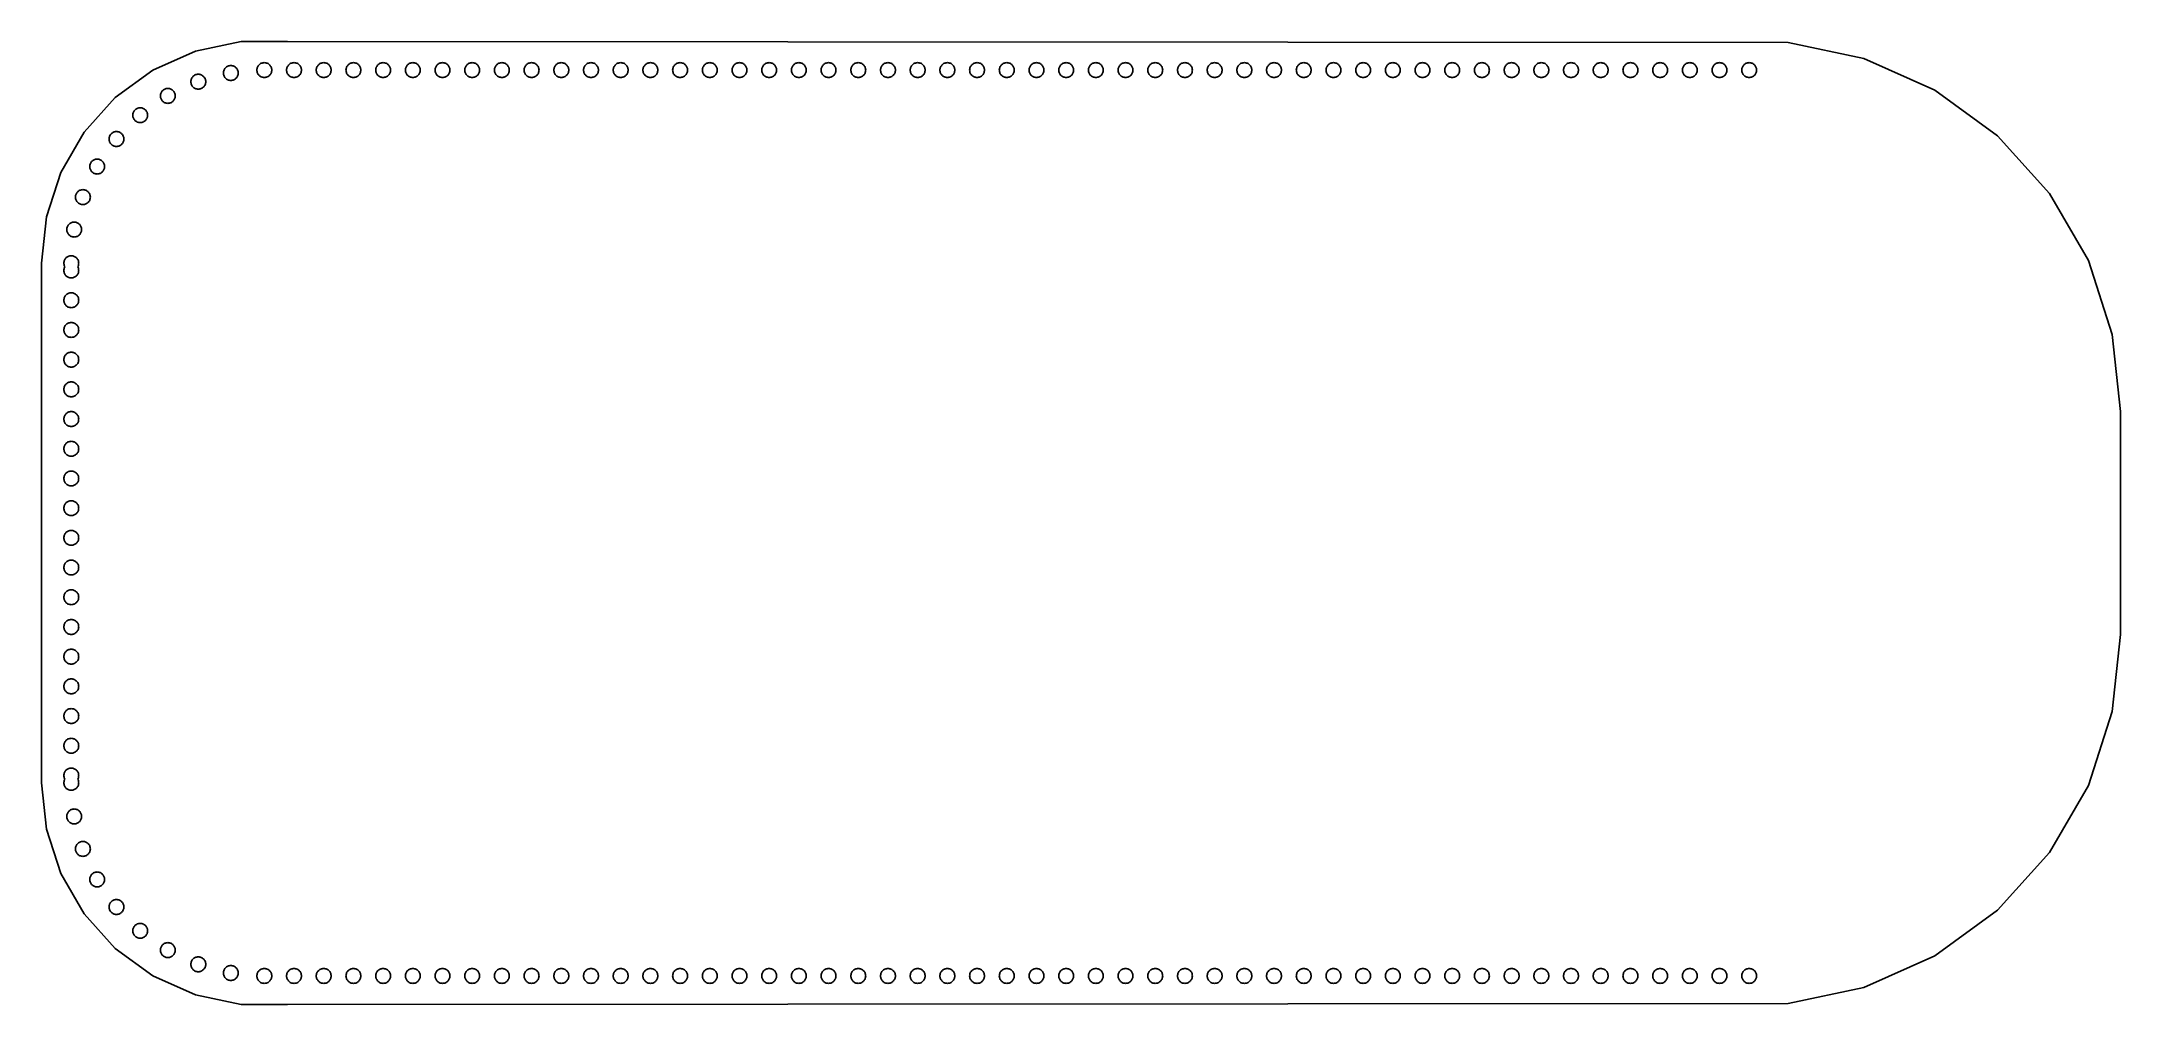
# Model space of a CAD drawing. Header units: metres. Extents: x 0 to 140, y 0 to 65.
import ezdxf

# ---------------------------------------------------------------- set-up
doc = ezdxf.new("R2010")
doc.units = ezdxf.units.M

msp = doc.modelspace()

# ---------------------------------------------------------------- linework, layer by layer
for p, q in [((13.4321, 64.9178), (10.3647, 64.2658)), ((16.5679, 64.9178), (13.4321, 64.9178)), ((117.613, 64.863), (16.5679, 64.9178)), ((122.725, 63.7764), (117.613, 64.863)), ((10.3647, 64.2658), (7.5, 62.9904)), ((12.267, 62.957), (12.2858, 63.0059)), ((12.2858, 63.0059), (12.3096, 63.0525)), ((12.3096, 63.0525), (12.3381, 63.0964)), ((12.3381, 63.0964), (12.371, 63.1371)), ((12.371, 63.1371), (12.408, 63.1741)), ((12.408, 63.1741), (12.4487, 63.207)), ((12.4487, 63.207), (12.4926, 63.2355)), ((12.4926, 63.2355), (12.5392, 63.2593)), ((12.5392, 63.2593), (12.5881, 63.278)), ((12.5881, 63.278), (12.6386, 63.2916)), ((12.6386, 63.2916), (12.6903, 63.2998)), ((12.6903, 63.2998), (12.7426, 63.3025)), ((12.7426, 63.3025), (12.7948, 63.2998)), ((12.7948, 63.2998), (12.8465, 63.2916)), ((12.8465, 63.2916), (12.8971, 63.278)), ((12.8971, 63.278), (12.9459, 63.2593)), ((12.9459, 63.2593), (12.9926, 63.2355)), ((12.9926, 63.2355), (13.0365, 63.207)), ((13.0365, 63.207), (13.0771, 63.1741)), ((13.0771, 63.1741), (13.1141, 63.1371)), ((13.1141, 63.1371), (13.1471, 63.0964)), ((13.1471, 63.0964), (13.1756, 63.0525)), ((13.1756, 63.0525), (13.1993, 63.0059)), ((13.1993, 63.0059), (13.2181, 62.957)), ((14.5, 63), (14.5027, 63.0523)), ((14.5027, 62.9477), (14.5, 63)), ((14.5027, 63.0523), (14.5109, 63.1039)), ((14.5109, 63.1039), (14.5245, 63.1545)), ((14.5245, 63.1545), (14.5432, 63.2034)), ((14.5432, 63.2034), (14.567, 63.25)), ((14.567, 63.25), (14.5955, 63.2939)), ((14.5955, 63.2939), (14.6284, 63.3346)), ((14.6284, 63.3346), (14.6654, 63.3716)), ((14.6654, 63.3716), (14.7061, 63.4045)), ((14.7061, 63.4045), (14.75, 63.433)), ((14.75, 63.433), (14.7966, 63.4568)), ((14.7966, 63.4568), (14.8455, 63.4755)), ((14.8455, 63.4755), (14.896, 63.4891)), ((14.896, 63.4891), (14.9477, 63.4973)), ((14.9477, 63.4973), (15, 63.5)), ((15, 63.5), (15.0523, 63.4973)), ((15.0523, 63.4973), (15.1039, 63.4891)), ((15.1039, 63.4891), (15.1545, 63.4755)), ((15.1545, 63.4755), (15.2034, 63.4568)), ((15.2034, 63.4568), (15.25, 63.433)), ((15.25, 63.433), (15.2939, 63.4045)), ((15.2939, 63.4045), (15.3346, 63.3716)), ((15.3346, 63.3716), (15.3716, 63.3346)), ((15.3716, 63.3346), (15.4045, 63.2939)), ((15.4045, 63.2939), (15.433, 63.25)), ((15.433, 63.25), (15.4568, 63.2034)), ((15.4568, 63.2034), (15.4755, 63.1545)), ((15.4755, 63.1545), (15.4891, 63.1039)), ((15.4891, 63.1039), (15.4973, 63.0523)), ((15.4973, 63.0523), (15.5, 63)), ((15.5, 63), (15.4973, 62.9477)), ((16.5, 63), (16.5027, 63.0523)), ((16.5027, 62.9477), (16.5, 63)), ((16.5027, 63.0523), (16.5109, 63.1039)), ((16.5109, 63.1039), (16.5245, 63.1545)), ((16.5245, 63.1545), (16.5432, 63.2034)), ((16.5432, 63.2034), (16.567, 63.25)), ((16.567, 63.25), (16.5955, 63.2939)), ((16.5955, 63.2939), (16.6284, 63.3346)), ((16.6284, 63.3346), (16.6654, 63.3716)), ((16.6654, 63.3716), (16.7061, 63.4045)), ((16.7061, 63.4045), (16.75, 63.433)), ((16.75, 63.433), (16.7966, 63.4568)), ((16.7966, 63.4568), (16.8455, 63.4755)), ((16.8455, 63.4755), (16.896, 63.4891)), ((16.896, 63.4891), (16.9477, 63.4973)), ((16.9477, 63.4973), (17, 63.5)), ((17, 63.5), (17.0523, 63.4973)), ((17.0523, 63.4973), (17.1039, 63.4891)), ((17.1039, 63.4891), (17.1545, 63.4755)), ((17.1545, 63.4755), (17.2034, 63.4568)), ((17.2034, 63.4568), (17.25, 63.433)), ((17.25, 63.433), (17.2939, 63.4045)), ((17.2939, 63.4045), (17.3346, 63.3716)), ((17.3346, 63.3716), (17.3716, 63.3346)), ((17.3716, 63.3346), (17.4045, 63.2939)), ((17.4045, 63.2939), (17.433, 63.25)), ((17.433, 63.25), (17.4568, 63.2034)), ((17.4568, 63.2034), (17.4755, 63.1545)), ((17.4755, 63.1545), (17.4891, 63.1039)), ((17.4891, 63.1039), (17.4973, 63.0523)), ((17.4973, 63.0523), (17.5, 63)), ((17.5, 63), (17.4973, 62.9477)), ((18.5, 63), (18.5027, 63.0523)), ((18.5027, 62.9477), (18.5, 63)), ((18.5027, 63.0523), (18.5109, 63.1039)), ((18.5109, 63.1039), (18.5245, 63.1545)), ((18.5245, 63.1545), (18.5432, 63.2034)), ((18.5432, 63.2034), (18.567, 63.25)), ((18.567, 63.25), (18.5955, 63.2939)), ((18.5955, 63.2939), (18.6284, 63.3346)), ((18.6284, 63.3346), (18.6654, 63.3716)), ((18.6654, 63.3716), (18.7061, 63.4045)), ((18.7061, 63.4045), (18.75, 63.433)), ((18.75, 63.433), (18.7966, 63.4568)), ((18.7966, 63.4568), (18.8455, 63.4755)), ((18.8455, 63.4755), (18.896, 63.4891)), ((18.896, 63.4891), (18.9477, 63.4973)), ((18.9477, 63.4973), (19, 63.5)), ((19, 63.5), (19.0523, 63.4973)), ((19.0523, 63.4973), (19.1039, 63.4891)), ((19.1039, 63.4891), (19.1545, 63.4755)), ((19.1545, 63.4755), (19.2034, 63.4568)), ((19.2034, 63.4568), (19.25, 63.433)), ((19.25, 63.433), (19.2939, 63.4045)), ((19.2939, 63.4045), (19.3346, 63.3716)), ((19.3346, 63.3716), (19.3716, 63.3346)), ((19.3716, 63.3346), (19.4045, 63.2939)), ((19.4045, 63.2939), (19.433, 63.25)), ((19.433, 63.25), (19.4568, 63.2034)), ((19.4568, 63.2034), (19.4755, 63.1545)), ((19.4755, 63.1545), (19.4891, 63.1039)), ((19.4891, 63.1039), (19.4973, 63.0523)), ((19.4973, 63.0523), (19.5, 63)), ((19.5, 63), (19.4973, 62.9477)), ((20.5, 63), (20.5027, 63.0523)), ((20.5027, 62.9477), (20.5, 63)), ((20.5027, 63.0523), (20.5109, 63.1039)), ((20.5109, 63.1039), (20.5245, 63.1545)), ((20.5245, 63.1545), (20.5432, 63.2034)), ((20.5432, 63.2034), (20.567, 63.25)), ((20.567, 63.25), (20.5955, 63.2939)), ((20.5955, 63.2939), (20.6284, 63.3346)), ((20.6284, 63.3346), (20.6654, 63.3716)), ((20.6654, 63.3716), (20.7061, 63.4045)), ((20.7061, 63.4045), (20.75, 63.433)), ((20.75, 63.433), (20.7966, 63.4568)), ((20.7966, 63.4568), (20.8455, 63.4755)), ((20.8455, 63.4755), (20.896, 63.4891)), ((20.896, 63.4891), (20.9477, 63.4973)), ((20.9477, 63.4973), (21, 63.5)), ((21, 63.5), (21.0523, 63.4973)), ((21.0523, 63.4973), (21.1039, 63.4891)), ((21.1039, 63.4891), (21.1545, 63.4755)), ((21.1545, 63.4755), (21.2034, 63.4568)), ((21.2034, 63.4568), (21.25, 63.433)), ((21.25, 63.433), (21.2939, 63.4045)), ((21.2939, 63.4045), (21.3346, 63.3716)), ((21.3346, 63.3716), (21.3716, 63.3346)), ((21.3716, 63.3346), (21.4045, 63.2939)), ((21.4045, 63.2939), (21.433, 63.25)), ((21.433, 63.25), (21.4568, 63.2034)), ((21.4568, 63.2034), (21.4755, 63.1545)), ((21.4755, 63.1545), (21.4891, 63.1039)), ((21.4891, 63.1039), (21.4973, 63.0523)), ((21.4973, 63.0523), (21.5, 63)), ((21.5, 63), (21.4973, 62.9477)), ((22.5, 63), (22.5027, 63.0523)), ((22.5027, 62.9477), (22.5, 63)), ((22.5027, 63.0523), (22.5109, 63.1039)), ((22.5109, 63.1039), (22.5245, 63.1545)), ((22.5245, 63.1545), (22.5432, 63.2034)), ((22.5432, 63.2034), (22.567, 63.25)), ((22.567, 63.25), (22.5955, 63.2939)), ((22.5955, 63.2939), (22.6284, 63.3346)), ((22.6284, 63.3346), (22.6654, 63.3716)), ((22.6654, 63.3716), (22.7061, 63.4045)), ((22.7061, 63.4045), (22.75, 63.433)), ((22.75, 63.433), (22.7966, 63.4568)), ((22.7966, 63.4568), (22.8455, 63.4755)), ((22.8455, 63.4755), (22.896, 63.4891)), ((22.896, 63.4891), (22.9477, 63.4973)), ((22.9477, 63.4973), (23, 63.5)), ((23, 63.5), (23.0523, 63.4973)), ((23.0523, 63.4973), (23.1039, 63.4891)), ((23.1039, 63.4891), (23.1545, 63.4755)), ((23.1545, 63.4755), (23.2034, 63.4568)), ((23.2034, 63.4568), (23.25, 63.433)), ((23.25, 63.433), (23.2939, 63.4045)), ((23.2939, 63.4045), (23.3346, 63.3716)), ((23.3346, 63.3716), (23.3716, 63.3346)), ((23.3716, 63.3346), (23.4045, 63.2939)), ((23.4045, 63.2939), (23.433, 63.25)), ((23.433, 63.25), (23.4568, 63.2034)), ((23.4568, 63.2034), (23.4755, 63.1545)), ((23.4755, 63.1545), (23.4891, 63.1039)), ((23.4891, 63.1039), (23.4973, 63.0523)), ((23.4973, 63.0523), (23.5, 63)), ((23.5, 63), (23.4973, 62.9477)), ((24.5, 63), (24.5027, 63.0523)), ((24.5027, 62.9477), (24.5, 63)), ((24.5027, 63.0523), (24.5109, 63.1039)), ((24.5109, 63.1039), (24.5245, 63.1545)), ((24.5245, 63.1545), (24.5432, 63.2034)), ((24.5432, 63.2034), (24.567, 63.25)), ((24.567, 63.25), (24.5955, 63.2939)), ((24.5955, 63.2939), (24.6284, 63.3346)), ((24.6284, 63.3346), (24.6654, 63.3716)), ((24.6654, 63.3716), (24.7061, 63.4045)), ((24.7061, 63.4045), (24.75, 63.433)), ((24.75, 63.433), (24.7966, 63.4568)), ((24.7966, 63.4568), (24.8455, 63.4755)), ((24.8455, 63.4755), (24.896, 63.4891)), ((24.896, 63.4891), (24.9477, 63.4973)), ((24.9477, 63.4973), (25, 63.5)), ((25, 63.5), (25.0523, 63.4973)), ((25.0523, 63.4973), (25.1039, 63.4891)), ((25.1039, 63.4891), (25.1545, 63.4755)), ((25.1545, 63.4755), (25.2034, 63.4568)), ((25.2034, 63.4568), (25.25, 63.433)), ((25.25, 63.433), (25.2939, 63.4045)), ((25.2939, 63.4045), (25.3346, 63.3716)), ((25.3346, 63.3716), (25.3716, 63.3346)), ((25.3716, 63.3346), (25.4045, 63.2939)), ((25.4045, 63.2939), (25.433, 63.25)), ((25.433, 63.25), (25.4568, 63.2034)), ((25.4568, 63.2034), (25.4755, 63.1545)), ((25.4755, 63.1545), (25.4891, 63.1039)), ((25.4891, 63.1039), (25.4973, 63.0523)), ((25.4973, 63.0523), (25.5, 63)), ((25.5, 63), (25.4973, 62.9477)), ((26.5, 63), (26.5027, 63.0523)), ((26.5027, 62.9477), (26.5, 63)), ((26.5027, 63.0523), (26.5109, 63.1039)), ((26.5109, 63.1039), (26.5245, 63.1545)), ((26.5245, 63.1545), (26.5432, 63.2034)), ((26.5432, 63.2034), (26.567, 63.25)), ((26.567, 63.25), (26.5955, 63.2939)), ((26.5955, 63.2939), (26.6284, 63.3346)), ((26.6284, 63.3346), (26.6654, 63.3716)), ((26.6654, 63.3716), (26.7061, 63.4045)), ((26.7061, 63.4045), (26.75, 63.433)), ((26.75, 63.433), (26.7966, 63.4568)), ((26.7966, 63.4568), (26.8455, 63.4755)), ((26.8455, 63.4755), (26.896, 63.4891)), ((26.896, 63.4891), (26.9477, 63.4973)), ((26.9477, 63.4973), (27, 63.5)), ((27, 63.5), (27.0523, 63.4973)), ((27.0523, 63.4973), (27.1039, 63.4891)), ((27.1039, 63.4891), (27.1545, 63.4755)), ((27.1545, 63.4755), (27.2034, 63.4568)), ((27.2034, 63.4568), (27.25, 63.433)), ((27.25, 63.433), (27.2939, 63.4045)), ((27.2939, 63.4045), (27.3346, 63.3716)), ((27.3346, 63.3716), (27.3716, 63.3346)), ((27.3716, 63.3346), (27.4045, 63.2939)), ((27.4045, 63.2939), (27.433, 63.25)), ((27.433, 63.25), (27.4568, 63.2034)), ((27.4568, 63.2034), (27.4755, 63.1545)), ((27.4755, 63.1545), (27.4891, 63.1039)), ((27.4891, 63.1039), (27.4973, 63.0523)), ((27.4973, 63.0523), (27.5, 63)), ((27.5, 63), (27.4973, 62.9477)), ((28.5, 63), (28.5027, 63.0523)), ((28.5027, 62.9477), (28.5, 63)), ((28.5027, 63.0523), (28.5109, 63.1039)), ((28.5109, 63.1039), (28.5245, 63.1545)), ((28.5245, 63.1545), (28.5432, 63.2034)), ((28.5432, 63.2034), (28.567, 63.25)), ((28.567, 63.25), (28.5955, 63.2939)), ((28.5955, 63.2939), (28.6284, 63.3346)), ((28.6284, 63.3346), (28.6654, 63.3716)), ((28.6654, 63.3716), (28.7061, 63.4045)), ((28.7061, 63.4045), (28.75, 63.433)), ((28.75, 63.433), (28.7966, 63.4568)), ((28.7966, 63.4568), (28.8455, 63.4755)), ((28.8455, 63.4755), (28.896, 63.4891)), ((28.896, 63.4891), (28.9477, 63.4973)), ((28.9477, 63.4973), (29, 63.5)), ((29, 63.5), (29.0523, 63.4973)), ((29.0523, 63.4973), (29.1039, 63.4891)), ((29.1039, 63.4891), (29.1545, 63.4755)), ((29.1545, 63.4755), (29.2034, 63.4568)), ((29.2034, 63.4568), (29.25, 63.433)), ((29.25, 63.433), (29.2939, 63.4045)), ((29.2939, 63.4045), (29.3346, 63.3716)), ((29.3346, 63.3716), (29.3716, 63.3346)), ((29.3716, 63.3346), (29.4045, 63.2939)), ((29.4045, 63.2939), (29.433, 63.25)), ((29.433, 63.25), (29.4568, 63.2034)), ((29.4568, 63.2034), (29.4755, 63.1545)), ((29.4755, 63.1545), (29.4891, 63.1039)), ((29.4891, 63.1039), (29.4973, 63.0523)), ((29.4973, 63.0523), (29.5, 63)), ((29.5, 63), (29.4973, 62.9477)), ((30.5, 63), (30.5027, 63.0523)), ((30.5027, 62.9477), (30.5, 63)), ((30.5027, 63.0523), (30.5109, 63.1039)), ((30.5109, 63.1039), (30.5245, 63.1545)), ((30.5245, 63.1545), (30.5432, 63.2034)), ((30.5432, 63.2034), (30.567, 63.25)), ((30.567, 63.25), (30.5955, 63.2939)), ((30.5955, 63.2939), (30.6284, 63.3346)), ((30.6284, 63.3346), (30.6654, 63.3716)), ((30.6654, 63.3716), (30.7061, 63.4045)), ((30.7061, 63.4045), (30.75, 63.433)), ((30.75, 63.433), (30.7966, 63.4568)), ((30.7966, 63.4568), (30.8455, 63.4755)), ((30.8455, 63.4755), (30.896, 63.4891)), ((30.896, 63.4891), (30.9477, 63.4973)), ((30.9477, 63.4973), (31, 63.5)), ((31, 63.5), (31.0523, 63.4973)), ((31.0523, 63.4973), (31.1039, 63.4891)), ((31.1039, 63.4891), (31.1545, 63.4755)), ((31.1545, 63.4755), (31.2034, 63.4568)), ((31.2034, 63.4568), (31.25, 63.433)), ((31.25, 63.433), (31.2939, 63.4045)), ((31.2939, 63.4045), (31.3346, 63.3716)), ((31.3346, 63.3716), (31.3716, 63.3346)), ((31.3716, 63.3346), (31.4045, 63.2939)), ((31.4045, 63.2939), (31.433, 63.25)), ((31.433, 63.25), (31.4568, 63.2034)), ((31.4568, 63.2034), (31.4755, 63.1545)), ((31.4755, 63.1545), (31.4891, 63.1039)), ((31.4891, 63.1039), (31.4973, 63.0523)), ((31.4973, 63.0523), (31.5, 63)), ((31.5, 63), (31.4973, 62.9477)), ((32.5, 63), (32.5027, 63.0523)), ((32.5027, 62.9477), (32.5, 63)), ((32.5027, 63.0523), (32.5109, 63.1039)), ((32.5109, 63.1039), (32.5245, 63.1545)), ((32.5245, 63.1545), (32.5432, 63.2034)), ((32.5432, 63.2034), (32.567, 63.25)), ((32.567, 63.25), (32.5955, 63.2939)), ((32.5955, 63.2939), (32.6284, 63.3346)), ((32.6284, 63.3346), (32.6654, 63.3716)), ((32.6654, 63.3716), (32.7061, 63.4045)), ((32.7061, 63.4045), (32.75, 63.433)), ((32.75, 63.433), (32.7966, 63.4568)), ((32.7966, 63.4568), (32.8455, 63.4755)), ((32.8455, 63.4755), (32.896, 63.4891)), ((32.896, 63.4891), (32.9477, 63.4973)), ((32.9477, 63.4973), (33, 63.5)), ((33, 63.5), (33.0523, 63.4973)), ((33.0523, 63.4973), (33.1039, 63.4891)), ((33.1039, 63.4891), (33.1545, 63.4755)), ((33.1545, 63.4755), (33.2034, 63.4568)), ((33.2034, 63.4568), (33.25, 63.433)), ((33.25, 63.433), (33.2939, 63.4045)), ((33.2939, 63.4045), (33.3346, 63.3716)), ((33.3346, 63.3716), (33.3716, 63.3346)), ((33.3716, 63.3346), (33.4045, 63.2939)), ((33.4045, 63.2939), (33.433, 63.25)), ((33.433, 63.25), (33.4568, 63.2034)), ((33.4568, 63.2034), (33.4755, 63.1545)), ((33.4755, 63.1545), (33.4891, 63.1039)), ((33.4891, 63.1039), (33.4973, 63.0523)), ((33.4973, 63.0523), (33.5, 63)), ((33.5, 63), (33.4973, 62.9477)), ((34.5, 63), (34.5027, 63.0523)), ((34.5027, 62.9477), (34.5, 63)), ((34.5027, 63.0523), (34.5109, 63.1039)), ((34.5109, 63.1039), (34.5245, 63.1545)), ((34.5245, 63.1545), (34.5432, 63.2034)), ((34.5432, 63.2034), (34.567, 63.25)), ((34.567, 63.25), (34.5955, 63.2939)), ((34.5955, 63.2939), (34.6284, 63.3346)), ((34.6284, 63.3346), (34.6654, 63.3716)), ((34.6654, 63.3716), (34.7061, 63.4045)), ((34.7061, 63.4045), (34.75, 63.433)), ((34.75, 63.433), (34.7966, 63.4568)), ((34.7966, 63.4568), (34.8455, 63.4755)), ((34.8455, 63.4755), (34.896, 63.4891)), ((34.896, 63.4891), (34.9477, 63.4973)), ((34.9477, 63.4973), (35, 63.5)), ((35, 63.5), (35.0523, 63.4973)), ((35.0523, 63.4973), (35.1039, 63.4891)), ((35.1039, 63.4891), (35.1545, 63.4755)), ((35.1545, 63.4755), (35.2034, 63.4568)), ((35.2034, 63.4568), (35.25, 63.433)), ((35.25, 63.433), (35.2939, 63.4045)), ((35.2939, 63.4045), (35.3346, 63.3716)), ((35.3346, 63.3716), (35.3716, 63.3346)), ((35.3716, 63.3346), (35.4045, 63.2939)), ((35.4045, 63.2939), (35.433, 63.25)), ((35.433, 63.25), (35.4568, 63.2034)), ((35.4568, 63.2034), (35.4755, 63.1545)), ((35.4755, 63.1545), (35.4891, 63.1039)), ((35.4891, 63.1039), (35.4973, 63.0523)), ((35.4973, 63.0523), (35.5, 63)), ((35.5, 63), (35.4973, 62.9477)), ((36.5, 63), (36.5027, 63.0523)), ((36.5027, 62.9477), (36.5, 63)), ((36.5027, 63.0523), (36.5109, 63.1039)), ((36.5109, 63.1039), (36.5245, 63.1545)), ((36.5245, 63.1545), (36.5432, 63.2034)), ((36.5432, 63.2034), (36.567, 63.25)), ((36.567, 63.25), (36.5955, 63.2939)), ((36.5955, 63.2939), (36.6284, 63.3346)), ((36.6284, 63.3346), (36.6654, 63.3716)), ((36.6654, 63.3716), (36.7061, 63.4045)), ((36.7061, 63.4045), (36.75, 63.433)), ((36.75, 63.433), (36.7966, 63.4568)), ((36.7966, 63.4568), (36.8455, 63.4755)), ((36.8455, 63.4755), (36.896, 63.4891)), ((36.896, 63.4891), (36.9477, 63.4973)), ((36.9477, 63.4973), (37, 63.5)), ((37, 63.5), (37.0523, 63.4973)), ((37.0523, 63.4973), (37.1039, 63.4891)), ((37.1039, 63.4891), (37.1545, 63.4755)), ((37.1545, 63.4755), (37.2034, 63.4568)), ((37.2034, 63.4568), (37.25, 63.433)), ((37.25, 63.433), (37.2939, 63.4045)), ((37.2939, 63.4045), (37.3346, 63.3716)), ((37.3346, 63.3716), (37.3716, 63.3346)), ((37.3716, 63.3346), (37.4045, 63.2939)), ((37.4045, 63.2939), (37.433, 63.25)), ((37.433, 63.25), (37.4568, 63.2034)), ((37.4568, 63.2034), (37.4755, 63.1545)), ((37.4755, 63.1545), (37.4891, 63.1039)), ((37.4891, 63.1039), (37.4973, 63.0523)), ((37.4973, 63.0523), (37.5, 63)), ((37.5, 63), (37.4973, 62.9477)), ((38.5, 63), (38.5027, 63.0523)), ((38.5027, 62.9477), (38.5, 63)), ((38.5027, 63.0523), (38.5109, 63.1039)), ((38.5109, 63.1039), (38.5245, 63.1545)), ((38.5245, 63.1545), (38.5432, 63.2034)), ((38.5432, 63.2034), (38.567, 63.25)), ((38.567, 63.25), (38.5955, 63.2939)), ((38.5955, 63.2939), (38.6284, 63.3346)), ((38.6284, 63.3346), (38.6654, 63.3716)), ((38.6654, 63.3716), (38.7061, 63.4045)), ((38.7061, 63.4045), (38.75, 63.433)), ((38.75, 63.433), (38.7966, 63.4568)), ((38.7966, 63.4568), (38.8455, 63.4755)), ((38.8455, 63.4755), (38.896, 63.4891)), ((38.896, 63.4891), (38.9477, 63.4973)), ((38.9477, 63.4973), (39, 63.5)), ((39, 63.5), (39.0523, 63.4973)), ((39.0523, 63.4973), (39.1039, 63.4891)), ((39.1039, 63.4891), (39.1545, 63.4755)), ((39.1545, 63.4755), (39.2034, 63.4568)), ((39.2034, 63.4568), (39.25, 63.433)), ((39.25, 63.433), (39.2939, 63.4045)), ((39.2939, 63.4045), (39.3346, 63.3716)), ((39.3346, 63.3716), (39.3716, 63.3346)), ((39.3716, 63.3346), (39.4045, 63.2939)), ((39.4045, 63.2939), (39.433, 63.25)), ((39.433, 63.25), (39.4568, 63.2034)), ((39.4568, 63.2034), (39.4755, 63.1545)), ((39.4755, 63.1545), (39.4891, 63.1039)), ((39.4891, 63.1039), (39.4973, 63.0523)), ((39.4973, 63.0523), (39.5, 63)), ((39.5, 63), (39.4973, 62.9477)), ((40.5, 63), (40.5027, 63.0523)), ((40.5027, 62.9477), (40.5, 63)), ((40.5027, 63.0523), (40.5109, 63.1039)), ((40.5109, 63.1039), (40.5245, 63.1545)), ((40.5245, 63.1545), (40.5432, 63.2034)), ((40.5432, 63.2034), (40.567, 63.25)), ((40.567, 63.25), (40.5955, 63.2939)), ((40.5955, 63.2939), (40.6284, 63.3346)), ((40.6284, 63.3346), (40.6654, 63.3716)), ((40.6654, 63.3716), (40.7061, 63.4045)), ((40.7061, 63.4045), (40.75, 63.433)), ((40.75, 63.433), (40.7966, 63.4568)), ((40.7966, 63.4568), (40.8455, 63.4755)), ((40.8455, 63.4755), (40.896, 63.4891)), ((40.896, 63.4891), (40.9477, 63.4973)), ((40.9477, 63.4973), (41, 63.5)), ((41, 63.5), (41.0523, 63.4973)), ((41.0523, 63.4973), (41.1039, 63.4891)), ((41.1039, 63.4891), (41.1545, 63.4755)), ((41.1545, 63.4755), (41.2034, 63.4568)), ((41.2034, 63.4568), (41.25, 63.433)), ((41.25, 63.433), (41.2939, 63.4045)), ((41.2939, 63.4045), (41.3346, 63.3716)), ((41.3346, 63.3716), (41.3716, 63.3346)), ((41.3716, 63.3346), (41.4045, 63.2939)), ((41.4045, 63.2939), (41.433, 63.25)), ((41.433, 63.25), (41.4568, 63.2034)), ((41.4568, 63.2034), (41.4755, 63.1545)), ((41.4755, 63.1545), (41.4891, 63.1039)), ((41.4891, 63.1039), (41.4973, 63.0523)), ((41.4973, 63.0523), (41.5, 63)), ((41.5, 63), (41.4973, 62.9477)), ((42.5, 63), (42.5027, 63.0523)), ((42.5027, 62.9477), (42.5, 63)), ((42.5027, 63.0523), (42.5109, 63.1039)), ((42.5109, 63.1039), (42.5245, 63.1545)), ((42.5245, 63.1545), (42.5432, 63.2034)), ((42.5432, 63.2034), (42.567, 63.25)), ((42.567, 63.25), (42.5955, 63.2939)), ((42.5955, 63.2939), (42.6284, 63.3346)), ((42.6284, 63.3346), (42.6654, 63.3716)), ((42.6654, 63.3716), (42.7061, 63.4045)), ((42.7061, 63.4045), (42.75, 63.433)), ((42.75, 63.433), (42.7966, 63.4568)), ((42.7966, 63.4568), (42.8455, 63.4755)), ((42.8455, 63.4755), (42.896, 63.4891)), ((42.896, 63.4891), (42.9477, 63.4973)), ((42.9477, 63.4973), (43, 63.5)), ((43, 63.5), (43.0523, 63.4973)), ((43.0523, 63.4973), (43.1039, 63.4891)), ((43.1039, 63.4891), (43.1545, 63.4755)), ((43.1545, 63.4755), (43.2034, 63.4568)), ((43.2034, 63.4568), (43.25, 63.433)), ((43.25, 63.433), (43.2939, 63.4045)), ((43.2939, 63.4045), (43.3346, 63.3716)), ((43.3346, 63.3716), (43.3716, 63.3346)), ((43.3716, 63.3346), (43.4045, 63.2939)), ((43.4045, 63.2939), (43.433, 63.25)), ((43.433, 63.25), (43.4568, 63.2034)), ((43.4568, 63.2034), (43.4755, 63.1545)), ((43.4755, 63.1545), (43.4891, 63.1039)), ((43.4891, 63.1039), (43.4973, 63.0523)), ((43.4973, 63.0523), (43.5, 63)), ((43.5, 63), (43.4973, 62.9477)), ((44.5, 63), (44.5027, 63.0523)), ((44.5027, 62.9477), (44.5, 63)), ((44.5027, 63.0523), (44.5109, 63.1039)), ((44.5109, 63.1039), (44.5245, 63.1545)), ((44.5245, 63.1545), (44.5432, 63.2034)), ((44.5432, 63.2034), (44.567, 63.25)), ((44.567, 63.25), (44.5955, 63.2939)), ((44.5955, 63.2939), (44.6284, 63.3346)), ((44.6284, 63.3346), (44.6654, 63.3716)), ((44.6654, 63.3716), (44.7061, 63.4045)), ((44.7061, 63.4045), (44.75, 63.433)), ((44.75, 63.433), (44.7966, 63.4568)), ((44.7966, 63.4568), (44.8455, 63.4755)), ((44.8455, 63.4755), (44.896, 63.4891)), ((44.896, 63.4891), (44.9477, 63.4973)), ((44.9477, 63.4973), (45, 63.5)), ((45, 63.5), (45.0523, 63.4973)), ((45.0523, 63.4973), (45.1039, 63.4891)), ((45.1039, 63.4891), (45.1545, 63.4755)), ((45.1545, 63.4755), (45.2034, 63.4568)), ((45.2034, 63.4568), (45.25, 63.433)), ((45.25, 63.433), (45.2939, 63.4045)), ((45.2939, 63.4045), (45.3346, 63.3716)), ((45.3346, 63.3716), (45.3716, 63.3346)), ((45.3716, 63.3346), (45.4045, 63.2939)), ((45.4045, 63.2939), (45.433, 63.25)), ((45.433, 63.25), (45.4568, 63.2034)), ((45.4568, 63.2034), (45.4755, 63.1545)), ((45.4755, 63.1545), (45.4891, 63.1039)), ((45.4891, 63.1039), (45.4973, 63.0523)), ((45.4973, 63.0523), (45.5, 63)), ((45.5, 63), (45.4973, 62.9477)), ((46.5, 63), (46.5027, 63.0523)), ((46.5027, 62.9477), (46.5, 63)), ((46.5027, 63.0523), (46.5109, 63.1039)), ((46.5109, 63.1039), (46.5245, 63.1545)), ((46.5245, 63.1545), (46.5432, 63.2034)), ((46.5432, 63.2034), (46.567, 63.25)), ((46.567, 63.25), (46.5955, 63.2939)), ((46.5955, 63.2939), (46.6284, 63.3346)), ((46.6284, 63.3346), (46.6654, 63.3716)), ((46.6654, 63.3716), (46.7061, 63.4045)), ((46.7061, 63.4045), (46.75, 63.433)), ((46.75, 63.433), (46.7966, 63.4568)), ((46.7966, 63.4568), (46.8455, 63.4755)), ((46.8455, 63.4755), (46.896, 63.4891)), ((46.896, 63.4891), (46.9477, 63.4973)), ((46.9477, 63.4973), (47, 63.5)), ((47, 63.5), (47.0523, 63.4973)), ((47.0523, 63.4973), (47.1039, 63.4891)), ((47.1039, 63.4891), (47.1545, 63.4755)), ((47.1545, 63.4755), (47.2034, 63.4568)), ((47.2034, 63.4568), (47.25, 63.433)), ((47.25, 63.433), (47.2939, 63.4045)), ((47.2939, 63.4045), (47.3346, 63.3716)), ((47.3346, 63.3716), (47.3716, 63.3346)), ((47.3716, 63.3346), (47.4045, 63.2939)), ((47.4045, 63.2939), (47.433, 63.25)), ((47.433, 63.25), (47.4568, 63.2034)), ((47.4568, 63.2034), (47.4755, 63.1545)), ((47.4755, 63.1545), (47.4891, 63.1039)), ((47.4891, 63.1039), (47.4973, 63.0523)), ((47.4973, 63.0523), (47.5, 63)), ((47.5, 63), (47.4973, 62.9477)), ((48.5, 63), (48.5027, 63.0523)), ((48.5027, 62.9477), (48.5, 63)), ((48.5027, 63.0523), (48.5109, 63.1039)), ((48.5109, 63.1039), (48.5245, 63.1545)), ((48.5245, 63.1545), (48.5432, 63.2034)), ((48.5432, 63.2034), (48.567, 63.25)), ((48.567, 63.25), (48.5955, 63.2939)), ((48.5955, 63.2939), (48.6284, 63.3346)), ((48.6284, 63.3346), (48.6654, 63.3716)), ((48.6654, 63.3716), (48.7061, 63.4045)), ((48.7061, 63.4045), (48.75, 63.433)), ((48.75, 63.433), (48.7966, 63.4568)), ((48.7966, 63.4568), (48.8455, 63.4755)), ((48.8455, 63.4755), (48.896, 63.4891)), ((48.896, 63.4891), (48.9477, 63.4973)), ((48.9477, 63.4973), (49, 63.5)), ((49, 63.5), (49.0523, 63.4973)), ((49.0523, 63.4973), (49.1039, 63.4891)), ((49.1039, 63.4891), (49.1545, 63.4755)), ((49.1545, 63.4755), (49.2034, 63.4568)), ((49.2034, 63.4568), (49.25, 63.433)), ((49.25, 63.433), (49.2939, 63.4045)), ((49.2939, 63.4045), (49.3346, 63.3716)), ((49.3346, 63.3716), (49.3716, 63.3346)), ((49.3716, 63.3346), (49.4045, 63.2939)), ((49.4045, 63.2939), (49.433, 63.25)), ((49.433, 63.25), (49.4568, 63.2034)), ((49.4568, 63.2034), (49.4755, 63.1545)), ((49.4755, 63.1545), (49.4891, 63.1039)), ((49.4891, 63.1039), (49.4973, 63.0523)), ((49.4973, 63.0523), (49.5, 63)), ((49.5, 63), (49.4973, 62.9477)), ((50.5, 63), (50.5027, 63.0523)), ((50.5027, 62.9477), (50.5, 63)), ((50.5027, 63.0523), (50.5109, 63.1039)), ((50.5109, 63.1039), (50.5245, 63.1545)), ((50.5245, 63.1545), (50.5432, 63.2034)), ((50.5432, 63.2034), (50.567, 63.25)), ((50.567, 63.25), (50.5955, 63.2939)), ((50.5955, 63.2939), (50.6284, 63.3346)), ((50.6284, 63.3346), (50.6654, 63.3716)), ((50.6654, 63.3716), (50.7061, 63.4045)), ((50.7061, 63.4045), (50.75, 63.433)), ((50.75, 63.433), (50.7966, 63.4568)), ((50.7966, 63.4568), (50.8455, 63.4755)), ((50.8455, 63.4755), (50.896, 63.4891)), ((50.896, 63.4891), (50.9477, 63.4973)), ((50.9477, 63.4973), (51, 63.5)), ((51, 63.5), (51.0523, 63.4973)), ((51.0523, 63.4973), (51.1039, 63.4891)), ((51.1039, 63.4891), (51.1545, 63.4755)), ((51.1545, 63.4755), (51.2034, 63.4568)), ((51.2034, 63.4568), (51.25, 63.433)), ((51.25, 63.433), (51.2939, 63.4045)), ((51.2939, 63.4045), (51.3346, 63.3716)), ((51.3346, 63.3716), (51.3716, 63.3346)), ((51.3716, 63.3346), (51.4045, 63.2939)), ((51.4045, 63.2939), (51.433, 63.25)), ((51.433, 63.25), (51.4568, 63.2034)), ((51.4568, 63.2034), (51.4755, 63.1545)), ((51.4755, 63.1545), (51.4891, 63.1039)), ((51.4891, 63.1039), (51.4973, 63.0523)), ((51.4973, 63.0523), (51.5, 63)), ((51.5, 63), (51.4973, 62.9477)), ((52.5, 63), (52.5027, 63.0523)), ((52.5027, 62.9477), (52.5, 63)), ((52.5027, 63.0523), (52.5109, 63.1039)), ((52.5109, 63.1039), (52.5245, 63.1545)), ((52.5245, 63.1545), (52.5432, 63.2034)), ((52.5432, 63.2034), (52.567, 63.25)), ((52.567, 63.25), (52.5955, 63.2939)), ((52.5955, 63.2939), (52.6284, 63.3346)), ((52.6284, 63.3346), (52.6654, 63.3716)), ((52.6654, 63.3716), (52.7061, 63.4045)), ((52.7061, 63.4045), (52.75, 63.433)), ((52.75, 63.433), (52.7966, 63.4568)), ((52.7966, 63.4568), (52.8455, 63.4755)), ((52.8455, 63.4755), (52.896, 63.4891)), ((52.896, 63.4891), (52.9477, 63.4973)), ((52.9477, 63.4973), (53, 63.5)), ((53, 63.5), (53.0523, 63.4973)), ((53.0523, 63.4973), (53.1039, 63.4891)), ((53.1039, 63.4891), (53.1545, 63.4755)), ((53.1545, 63.4755), (53.2034, 63.4568)), ((53.2034, 63.4568), (53.25, 63.433)), ((53.25, 63.433), (53.2939, 63.4045)), ((53.2939, 63.4045), (53.3346, 63.3716)), ((53.3346, 63.3716), (53.3716, 63.3346)), ((53.3716, 63.3346), (53.4045, 63.2939)), ((53.4045, 63.2939), (53.433, 63.25)), ((53.433, 63.25), (53.4568, 63.2034)), ((53.4568, 63.2034), (53.4755, 63.1545)), ((53.4755, 63.1545), (53.4891, 63.1039)), ((53.4891, 63.1039), (53.4973, 63.0523)), ((53.4973, 63.0523), (53.5, 63)), ((53.5, 63), (53.4973, 62.9477)), ((54.5, 63), (54.5027, 63.0523)), ((54.5027, 62.9477), (54.5, 63)), ((54.5027, 63.0523), (54.5109, 63.1039)), ((54.5109, 63.1039), (54.5245, 63.1545)), ((54.5245, 63.1545), (54.5432, 63.2034)), ((54.5432, 63.2034), (54.567, 63.25)), ((54.567, 63.25), (54.5955, 63.2939)), ((54.5955, 63.2939), (54.6284, 63.3346)), ((54.6284, 63.3346), (54.6654, 63.3716)), ((54.6654, 63.3716), (54.7061, 63.4045)), ((54.7061, 63.4045), (54.75, 63.433)), ((54.75, 63.433), (54.7966, 63.4568)), ((54.7966, 63.4568), (54.8455, 63.4755)), ((54.8455, 63.4755), (54.896, 63.4891)), ((54.896, 63.4891), (54.9477, 63.4973)), ((54.9477, 63.4973), (55, 63.5)), ((55, 63.5), (55.0523, 63.4973)), ((55.0523, 63.4973), (55.1039, 63.4891)), ((55.1039, 63.4891), (55.1545, 63.4755)), ((55.1545, 63.4755), (55.2034, 63.4568)), ((55.2034, 63.4568), (55.25, 63.433)), ((55.25, 63.433), (55.2939, 63.4045)), ((55.2939, 63.4045), (55.3346, 63.3716)), ((55.3346, 63.3716), (55.3716, 63.3346)), ((55.3716, 63.3346), (55.4045, 63.2939)), ((55.4045, 63.2939), (55.433, 63.25)), ((55.433, 63.25), (55.4568, 63.2034)), ((55.4568, 63.2034), (55.4755, 63.1545)), ((55.4755, 63.1545), (55.4891, 63.1039)), ((55.4891, 63.1039), (55.4973, 63.0523)), ((55.4973, 63.0523), (55.5, 63)), ((55.5, 63), (55.4973, 62.9477)), ((56.5, 63), (56.5027, 63.0523)), ((56.5027, 62.9477), (56.5, 63)), ((56.5027, 63.0523), (56.5109, 63.1039)), ((56.5109, 63.1039), (56.5245, 63.1545)), ((56.5245, 63.1545), (56.5432, 63.2034)), ((56.5432, 63.2034), (56.567, 63.25)), ((56.567, 63.25), (56.5955, 63.2939)), ((56.5955, 63.2939), (56.6284, 63.3346)), ((56.6284, 63.3346), (56.6654, 63.3716)), ((56.6654, 63.3716), (56.7061, 63.4045)), ((56.7061, 63.4045), (56.75, 63.433)), ((56.75, 63.433), (56.7966, 63.4568)), ((56.7966, 63.4568), (56.8455, 63.4755)), ((56.8455, 63.4755), (56.896, 63.4891)), ((56.896, 63.4891), (56.9477, 63.4973)), ((56.9477, 63.4973), (57, 63.5)), ((57, 63.5), (57.0523, 63.4973)), ((57.0523, 63.4973), (57.1039, 63.4891)), ((57.1039, 63.4891), (57.1545, 63.4755)), ((57.1545, 63.4755), (57.2034, 63.4568)), ((57.2034, 63.4568), (57.25, 63.433)), ((57.25, 63.433), (57.2939, 63.4045)), ((57.2939, 63.4045), (57.3346, 63.3716)), ((57.3346, 63.3716), (57.3716, 63.3346)), ((57.3716, 63.3346), (57.4045, 63.2939)), ((57.4045, 63.2939), (57.433, 63.25)), ((57.433, 63.25), (57.4568, 63.2034)), ((57.4568, 63.2034), (57.4755, 63.1545)), ((57.4755, 63.1545), (57.4891, 63.1039)), ((57.4891, 63.1039), (57.4973, 63.0523)), ((57.4973, 63.0523), (57.5, 63)), ((57.5, 63), (57.4973, 62.9477)), ((58.5, 63), (58.5027, 63.0523)), ((58.5027, 62.9477), (58.5, 63)), ((58.5027, 63.0523), (58.5109, 63.1039)), ((58.5109, 63.1039), (58.5245, 63.1545)), ((58.5245, 63.1545), (58.5432, 63.2034)), ((58.5432, 63.2034), (58.567, 63.25)), ((58.567, 63.25), (58.5955, 63.2939)), ((58.5955, 63.2939), (58.6284, 63.3346)), ((58.6284, 63.3346), (58.6654, 63.3716)), ((58.6654, 63.3716), (58.7061, 63.4045)), ((58.7061, 63.4045), (58.75, 63.433)), ((58.75, 63.433), (58.7966, 63.4568)), ((58.7966, 63.4568), (58.8455, 63.4755)), ((58.8455, 63.4755), (58.896, 63.4891)), ((58.896, 63.4891), (58.9477, 63.4973)), ((58.9477, 63.4973), (59, 63.5)), ((59, 63.5), (59.0523, 63.4973)), ((59.0523, 63.4973), (59.1039, 63.4891)), ((59.1039, 63.4891), (59.1545, 63.4755)), ((59.1545, 63.4755), (59.2034, 63.4568)), ((59.2034, 63.4568), (59.25, 63.433)), ((59.25, 63.433), (59.2939, 63.4045)), ((59.2939, 63.4045), (59.3346, 63.3716)), ((59.3346, 63.3716), (59.3716, 63.3346)), ((59.3716, 63.3346), (59.4045, 63.2939)), ((59.4045, 63.2939), (59.433, 63.25)), ((59.433, 63.25), (59.4568, 63.2034)), ((59.4568, 63.2034), (59.4755, 63.1545)), ((59.4755, 63.1545), (59.4891, 63.1039)), ((59.4891, 63.1039), (59.4973, 63.0523)), ((59.4973, 63.0523), (59.5, 63)), ((59.5, 63), (59.4973, 62.9477)), ((60.5, 63), (60.5027, 63.0523)), ((60.5027, 62.9477), (60.5, 63)), ((60.5027, 63.0523), (60.5109, 63.1039)), ((60.5109, 63.1039), (60.5245, 63.1545)), ((60.5245, 63.1545), (60.5432, 63.2034)), ((60.5432, 63.2034), (60.567, 63.25)), ((60.567, 63.25), (60.5955, 63.2939)), ((60.5955, 63.2939), (60.6284, 63.3346)), ((60.6284, 63.3346), (60.6654, 63.3716)), ((60.6654, 63.3716), (60.7061, 63.4045)), ((60.7061, 63.4045), (60.75, 63.433)), ((60.75, 63.433), (60.7966, 63.4568)), ((60.7966, 63.4568), (60.8455, 63.4755)), ((60.8455, 63.4755), (60.896, 63.4891)), ((60.896, 63.4891), (60.9477, 63.4973)), ((60.9477, 63.4973), (61, 63.5)), ((61, 63.5), (61.0523, 63.4973)), ((61.0523, 63.4973), (61.1039, 63.4891)), ((61.1039, 63.4891), (61.1545, 63.4755)), ((61.1545, 63.4755), (61.2034, 63.4568)), ((61.2034, 63.4568), (61.25, 63.433)), ((61.25, 63.433), (61.2939, 63.4045)), ((61.2939, 63.4045), (61.3346, 63.3716)), ((61.3346, 63.3716), (61.3716, 63.3346)), ((61.3716, 63.3346), (61.4045, 63.2939)), ((61.4045, 63.2939), (61.433, 63.25)), ((61.433, 63.25), (61.4568, 63.2034)), ((61.4568, 63.2034), (61.4755, 63.1545)), ((61.4755, 63.1545), (61.4891, 63.1039)), ((61.4891, 63.1039), (61.4973, 63.0523)), ((61.4973, 63.0523), (61.5, 63)), ((61.5, 63), (61.4973, 62.9477)), ((62.5, 63), (62.5027, 63.0523)), ((62.5027, 62.9477), (62.5, 63)), ((62.5027, 63.0523), (62.5109, 63.1039)), ((62.5109, 63.1039), (62.5245, 63.1545)), ((62.5245, 63.1545), (62.5432, 63.2034)), ((62.5432, 63.2034), (62.567, 63.25)), ((62.567, 63.25), (62.5955, 63.2939)), ((62.5955, 63.2939), (62.6284, 63.3346)), ((62.6284, 63.3346), (62.6654, 63.3716)), ((62.6654, 63.3716), (62.7061, 63.4045)), ((62.7061, 63.4045), (62.75, 63.433)), ((62.75, 63.433), (62.7966, 63.4568)), ((62.7966, 63.4568), (62.8455, 63.4755)), ((62.8455, 63.4755), (62.896, 63.4891)), ((62.896, 63.4891), (62.9477, 63.4973)), ((62.9477, 63.4973), (63, 63.5)), ((63, 63.5), (63.0523, 63.4973)), ((63.0523, 63.4973), (63.1039, 63.4891)), ((63.1039, 63.4891), (63.1545, 63.4755)), ((63.1545, 63.4755), (63.2034, 63.4568)), ((63.2034, 63.4568), (63.25, 63.433)), ((63.25, 63.433), (63.2939, 63.4045)), ((63.2939, 63.4045), (63.3346, 63.3716)), ((63.3346, 63.3716), (63.3716, 63.3346)), ((63.3716, 63.3346), (63.4045, 63.2939)), ((63.4045, 63.2939), (63.433, 63.25)), ((63.433, 63.25), (63.4568, 63.2034)), ((63.4568, 63.2034), (63.4755, 63.1545)), ((63.4755, 63.1545), (63.4891, 63.1039)), ((63.4891, 63.1039), (63.4973, 63.0523)), ((63.4973, 63.0523), (63.5, 63)), ((63.5, 63), (63.4973, 62.9477)), ((64.5, 63), (64.5027, 63.0523)), ((64.5027, 62.9477), (64.5, 63)), ((64.5027, 63.0523), (64.5109, 63.1039)), ((64.5109, 63.1039), (64.5245, 63.1545)), ((64.5245, 63.1545), (64.5432, 63.2034)), ((64.5432, 63.2034), (64.567, 63.25)), ((64.567, 63.25), (64.5955, 63.2939)), ((64.5955, 63.2939), (64.6284, 63.3346)), ((64.6284, 63.3346), (64.6654, 63.3716)), ((64.6654, 63.3716), (64.7061, 63.4045)), ((64.7061, 63.4045), (64.75, 63.433)), ((64.75, 63.433), (64.7966, 63.4568)), ((64.7966, 63.4568), (64.8455, 63.4755)), ((64.8455, 63.4755), (64.896, 63.4891)), ((64.896, 63.4891), (64.9477, 63.4973)), ((64.9477, 63.4973), (65, 63.5)), ((65, 63.5), (65.0523, 63.4973)), ((65.0523, 63.4973), (65.1039, 63.4891)), ((65.1039, 63.4891), (65.1545, 63.4755)), ((65.1545, 63.4755), (65.2034, 63.4568)), ((65.2034, 63.4568), (65.25, 63.433)), ((65.25, 63.433), (65.2939, 63.4045)), ((65.2939, 63.4045), (65.3346, 63.3716)), ((65.3346, 63.3716), (65.3716, 63.3346)), ((65.3716, 63.3346), (65.4045, 63.2939)), ((65.4045, 63.2939), (65.433, 63.25)), ((65.433, 63.25), (65.4568, 63.2034)), ((65.4568, 63.2034), (65.4755, 63.1545)), ((65.4755, 63.1545), (65.4891, 63.1039)), ((65.4891, 63.1039), (65.4973, 63.0523)), ((65.4973, 63.0523), (65.5, 63)), ((65.5, 63), (65.4973, 62.9477)), ((66.5, 63), (66.5027, 63.0523)), ((66.5027, 62.9477), (66.5, 63)), ((66.5027, 63.0523), (66.5109, 63.1039)), ((66.5109, 63.1039), (66.5245, 63.1545)), ((66.5245, 63.1545), (66.5432, 63.2034)), ((66.5432, 63.2034), (66.567, 63.25)), ((66.567, 63.25), (66.5955, 63.2939)), ((66.5955, 63.2939), (66.6284, 63.3346)), ((66.6284, 63.3346), (66.6654, 63.3716)), ((66.6654, 63.3716), (66.7061, 63.4045)), ((66.7061, 63.4045), (66.75, 63.433)), ((66.75, 63.433), (66.7966, 63.4568)), ((66.7966, 63.4568), (66.8455, 63.4755)), ((66.8455, 63.4755), (66.896, 63.4891)), ((66.896, 63.4891), (66.9477, 63.4973)), ((66.9477, 63.4973), (67, 63.5)), ((67, 63.5), (67.0523, 63.4973)), ((67.0523, 63.4973), (67.1039, 63.4891)), ((67.1039, 63.4891), (67.1545, 63.4755)), ((67.1545, 63.4755), (67.2034, 63.4568)), ((67.2034, 63.4568), (67.25, 63.433)), ((67.25, 63.433), (67.2939, 63.4045)), ((67.2939, 63.4045), (67.3346, 63.3716)), ((67.3346, 63.3716), (67.3716, 63.3346)), ((67.3716, 63.3346), (67.4045, 63.2939)), ((67.4045, 63.2939), (67.433, 63.25)), ((67.433, 63.25), (67.4568, 63.2034)), ((67.4568, 63.2034), (67.4755, 63.1545)), ((67.4755, 63.1545), (67.4891, 63.1039)), ((67.4891, 63.1039), (67.4973, 63.0523)), ((67.4973, 63.0523), (67.5, 63)), ((67.5, 63), (67.4973, 62.9477)), ((68.5, 63), (68.5027, 63.0523)), ((68.5027, 62.9477), (68.5, 63)), ((68.5027, 63.0523), (68.5109, 63.1039)), ((68.5109, 63.1039), (68.5245, 63.1545)), ((68.5245, 63.1545), (68.5432, 63.2034)), ((68.5432, 63.2034), (68.567, 63.25)), ((68.567, 63.25), (68.5955, 63.2939)), ((68.5955, 63.2939), (68.6284, 63.3346)), ((68.6284, 63.3346), (68.6654, 63.3716)), ((68.6654, 63.3716), (68.7061, 63.4045)), ((68.7061, 63.4045), (68.75, 63.433)), ((68.75, 63.433), (68.7966, 63.4568)), ((68.7966, 63.4568), (68.8455, 63.4755)), ((68.8455, 63.4755), (68.896, 63.4891)), ((68.896, 63.4891), (68.9477, 63.4973)), ((68.9477, 63.4973), (69, 63.5)), ((69, 63.5), (69.0523, 63.4973)), ((69.0523, 63.4973), (69.1039, 63.4891)), ((69.1039, 63.4891), (69.1545, 63.4755)), ((69.1545, 63.4755), (69.2034, 63.4568)), ((69.2034, 63.4568), (69.25, 63.433)), ((69.25, 63.433), (69.2939, 63.4045)), ((69.2939, 63.4045), (69.3346, 63.3716)), ((69.3346, 63.3716), (69.3716, 63.3346)), ((69.3716, 63.3346), (69.4045, 63.2939)), ((69.4045, 63.2939), (69.433, 63.25)), ((69.433, 63.25), (69.4568, 63.2034)), ((69.4568, 63.2034), (69.4755, 63.1545)), ((69.4755, 63.1545), (69.4891, 63.1039)), ((69.4891, 63.1039), (69.4973, 63.0523)), ((69.4973, 63.0523), (69.5, 63)), ((69.5, 63), (69.4973, 62.9477)), ((70.5, 63), (70.5027, 63.0523)), ((70.5027, 62.9477), (70.5, 63)), ((70.5027, 63.0523), (70.5109, 63.1039)), ((70.5109, 63.1039), (70.5245, 63.1545)), ((70.5245, 63.1545), (70.5432, 63.2034)), ((70.5432, 63.2034), (70.567, 63.25)), ((70.567, 63.25), (70.5955, 63.2939)), ((70.5955, 63.2939), (70.6284, 63.3346)), ((70.6284, 63.3346), (70.6654, 63.3716)), ((70.6654, 63.3716), (70.7061, 63.4045)), ((70.7061, 63.4045), (70.75, 63.433)), ((70.75, 63.433), (70.7966, 63.4568)), ((70.7966, 63.4568), (70.8455, 63.4755)), ((70.8455, 63.4755), (70.896, 63.4891)), ((70.896, 63.4891), (70.9477, 63.4973)), ((70.9477, 63.4973), (71, 63.5)), ((71, 63.5), (71.0523, 63.4973)), ((71.0523, 63.4973), (71.1039, 63.4891)), ((71.1039, 63.4891), (71.1545, 63.4755)), ((71.1545, 63.4755), (71.2034, 63.4568)), ((71.2034, 63.4568), (71.25, 63.433)), ((71.25, 63.433), (71.2939, 63.4045)), ((71.2939, 63.4045), (71.3346, 63.3716)), ((71.3346, 63.3716), (71.3716, 63.3346)), ((71.3716, 63.3346), (71.4045, 63.2939)), ((71.4045, 63.2939), (71.433, 63.25)), ((71.433, 63.25), (71.4568, 63.2034)), ((71.4568, 63.2034), (71.4755, 63.1545)), ((71.4755, 63.1545), (71.4891, 63.1039)), ((71.4891, 63.1039), (71.4973, 63.0523)), ((71.4973, 63.0523), (71.5, 63)), ((71.5, 63), (71.4973, 62.9477)), ((72.5, 63), (72.5027, 63.0523)), ((72.5027, 62.9477), (72.5, 63)), ((72.5027, 63.0523), (72.5109, 63.1039)), ((72.5109, 63.1039), (72.5245, 63.1545)), ((72.5245, 63.1545), (72.5432, 63.2034)), ((72.5432, 63.2034), (72.567, 63.25)), ((72.567, 63.25), (72.5955, 63.2939)), ((72.5955, 63.2939), (72.6284, 63.3346)), ((72.6284, 63.3346), (72.6654, 63.3716)), ((72.6654, 63.3716), (72.7061, 63.4045)), ((72.7061, 63.4045), (72.75, 63.433)), ((72.75, 63.433), (72.7966, 63.4568)), ((72.7966, 63.4568), (72.8455, 63.4755)), ((72.8455, 63.4755), (72.896, 63.4891)), ((72.896, 63.4891), (72.9477, 63.4973)), ((72.9477, 63.4973), (73, 63.5)), ((73, 63.5), (73.0523, 63.4973)), ((73.0523, 63.4973), (73.1039, 63.4891)), ((73.1039, 63.4891), (73.1545, 63.4755)), ((73.1545, 63.4755), (73.2034, 63.4568)), ((73.2034, 63.4568), (73.25, 63.433)), ((73.25, 63.433), (73.2939, 63.4045)), ((73.2939, 63.4045), (73.3346, 63.3716)), ((73.3346, 63.3716), (73.3716, 63.3346)), ((73.3716, 63.3346), (73.4045, 63.2939)), ((73.4045, 63.2939), (73.433, 63.25)), ((73.433, 63.25), (73.4568, 63.2034)), ((73.4568, 63.2034), (73.4755, 63.1545)), ((73.4755, 63.1545), (73.4891, 63.1039)), ((73.4891, 63.1039), (73.4973, 63.0523)), ((73.4973, 63.0523), (73.5, 63)), ((73.5, 63), (73.4973, 62.9477)), ((74.5, 63), (74.5027, 63.0523)), ((74.5027, 62.9477), (74.5, 63)), ((74.5027, 63.0523), (74.5109, 63.1039)), ((74.5109, 63.1039), (74.5245, 63.1545)), ((74.5245, 63.1545), (74.5432, 63.2034)), ((74.5432, 63.2034), (74.567, 63.25)), ((74.567, 63.25), (74.5955, 63.2939)), ((74.5955, 63.2939), (74.6284, 63.3346)), ((74.6284, 63.3346), (74.6654, 63.3716)), ((74.6654, 63.3716), (74.7061, 63.4045)), ((74.7061, 63.4045), (74.75, 63.433)), ((74.75, 63.433), (74.7966, 63.4568)), ((74.7966, 63.4568), (74.8455, 63.4755)), ((74.8455, 63.4755), (74.896, 63.4891)), ((74.896, 63.4891), (74.9477, 63.4973)), ((74.9477, 63.4973), (75, 63.5)), ((75, 63.5), (75.0523, 63.4973)), ((75.0523, 63.4973), (75.1039, 63.4891)), ((75.1039, 63.4891), (75.1545, 63.4755)), ((75.1545, 63.4755), (75.2034, 63.4568)), ((75.2034, 63.4568), (75.25, 63.433)), ((75.25, 63.433), (75.2939, 63.4045)), ((75.2939, 63.4045), (75.3346, 63.3716)), ((75.3346, 63.3716), (75.3716, 63.3346)), ((75.3716, 63.3346), (75.4045, 63.2939)), ((75.4045, 63.2939), (75.433, 63.25)), ((75.433, 63.25), (75.4568, 63.2034)), ((75.4568, 63.2034), (75.4755, 63.1545)), ((75.4755, 63.1545), (75.4891, 63.1039)), ((75.4891, 63.1039), (75.4973, 63.0523)), ((75.4973, 63.0523), (75.5, 63)), ((75.5, 63), (75.4973, 62.9477)), ((76.5, 63), (76.5027, 63.0523)), ((76.5027, 62.9477), (76.5, 63)), ((76.5027, 63.0523), (76.5109, 63.1039)), ((76.5109, 63.1039), (76.5245, 63.1545)), ((76.5245, 63.1545), (76.5432, 63.2034)), ((76.5432, 63.2034), (76.567, 63.25)), ((76.567, 63.25), (76.5955, 63.2939)), ((76.5955, 63.2939), (76.6284, 63.3346)), ((76.6284, 63.3346), (76.6654, 63.3716)), ((76.6654, 63.3716), (76.7061, 63.4045)), ((76.7061, 63.4045), (76.75, 63.433)), ((76.75, 63.433), (76.7966, 63.4568)), ((76.7966, 63.4568), (76.8455, 63.4755)), ((76.8455, 63.4755), (76.896, 63.4891)), ((76.896, 63.4891), (76.9477, 63.4973)), ((76.9477, 63.4973), (77, 63.5)), ((77, 63.5), (77.0523, 63.4973)), ((77.0523, 63.4973), (77.1039, 63.4891)), ((77.1039, 63.4891), (77.1545, 63.4755)), ((77.1545, 63.4755), (77.2034, 63.4568)), ((77.2034, 63.4568), (77.25, 63.433)), ((77.25, 63.433), (77.2939, 63.4045)), ((77.2939, 63.4045), (77.3346, 63.3716)), ((77.3346, 63.3716), (77.3716, 63.3346)), ((77.3716, 63.3346), (77.4045, 63.2939)), ((77.4045, 63.2939), (77.433, 63.25)), ((77.433, 63.25), (77.4568, 63.2034)), ((77.4568, 63.2034), (77.4755, 63.1545)), ((77.4755, 63.1545), (77.4891, 63.1039)), ((77.4891, 63.1039), (77.4973, 63.0523)), ((77.4973, 63.0523), (77.5, 63)), ((77.5, 63), (77.4973, 62.9477)), ((78.5, 63), (78.5027, 63.0523)), ((78.5027, 62.9477), (78.5, 63)), ((78.5027, 63.0523), (78.5109, 63.1039)), ((78.5109, 63.1039), (78.5245, 63.1545)), ((78.5245, 63.1545), (78.5432, 63.2034)), ((78.5432, 63.2034), (78.567, 63.25)), ((78.567, 63.25), (78.5955, 63.2939)), ((78.5955, 63.2939), (78.6284, 63.3346)), ((78.6284, 63.3346), (78.6654, 63.3716)), ((78.6654, 63.3716), (78.7061, 63.4045)), ((78.7061, 63.4045), (78.75, 63.433)), ((78.75, 63.433), (78.7966, 63.4568)), ((78.7966, 63.4568), (78.8455, 63.4755)), ((78.8455, 63.4755), (78.896, 63.4891)), ((78.896, 63.4891), (78.9477, 63.4973)), ((78.9477, 63.4973), (79, 63.5)), ((79, 63.5), (79.0523, 63.4973)), ((79.0523, 63.4973), (79.1039, 63.4891)), ((79.1039, 63.4891), (79.1545, 63.4755)), ((79.1545, 63.4755), (79.2034, 63.4568)), ((79.2034, 63.4568), (79.25, 63.433)), ((79.25, 63.433), (79.2939, 63.4045)), ((79.2939, 63.4045), (79.3346, 63.3716)), ((79.3346, 63.3716), (79.3716, 63.3346)), ((79.3716, 63.3346), (79.4045, 63.2939)), ((79.4045, 63.2939), (79.433, 63.25)), ((79.433, 63.25), (79.4568, 63.2034)), ((79.4568, 63.2034), (79.4755, 63.1545)), ((79.4755, 63.1545), (79.4891, 63.1039)), ((79.4891, 63.1039), (79.4973, 63.0523)), ((79.4973, 63.0523), (79.5, 63)), ((79.5, 63), (79.4973, 62.9477)), ((80.5, 63), (80.5027, 63.0523)), ((80.5027, 62.9477), (80.5, 63)), ((80.5027, 63.0523), (80.5109, 63.1039)), ((80.5109, 63.1039), (80.5245, 63.1545)), ((80.5245, 63.1545), (80.5432, 63.2034)), ((80.5432, 63.2034), (80.567, 63.25)), ((80.567, 63.25), (80.5955, 63.2939)), ((80.5955, 63.2939), (80.6284, 63.3346)), ((80.6284, 63.3346), (80.6654, 63.3716)), ((80.6654, 63.3716), (80.7061, 63.4045)), ((80.7061, 63.4045), (80.75, 63.433)), ((80.75, 63.433), (80.7966, 63.4568)), ((80.7966, 63.4568), (80.8455, 63.4755)), ((80.8455, 63.4755), (80.896, 63.4891)), ((80.896, 63.4891), (80.9477, 63.4973)), ((80.9477, 63.4973), (81, 63.5)), ((81, 63.5), (81.0523, 63.4973)), ((81.0523, 63.4973), (81.1039, 63.4891)), ((81.1039, 63.4891), (81.1545, 63.4755)), ((81.1545, 63.4755), (81.2034, 63.4568)), ((81.2034, 63.4568), (81.25, 63.433)), ((81.25, 63.433), (81.2939, 63.4045)), ((81.2939, 63.4045), (81.3346, 63.3716)), ((81.3346, 63.3716), (81.3716, 63.3346)), ((81.3716, 63.3346), (81.4045, 63.2939)), ((81.4045, 63.2939), (81.433, 63.25)), ((81.433, 63.25), (81.4568, 63.2034)), ((81.4568, 63.2034), (81.4755, 63.1545)), ((81.4755, 63.1545), (81.4891, 63.1039)), ((81.4891, 63.1039), (81.4973, 63.0523)), ((81.4973, 63.0523), (81.5, 63)), ((81.5, 63), (81.4973, 62.9477)), ((82.5, 63), (82.5027, 63.0523)), ((82.5027, 62.9477), (82.5, 63)), ((82.5027, 63.0523), (82.5109, 63.1039)), ((82.5109, 63.1039), (82.5245, 63.1545)), ((82.5245, 63.1545), (82.5432, 63.2034)), ((82.5432, 63.2034), (82.567, 63.25)), ((82.567, 63.25), (82.5955, 63.2939)), ((82.5955, 63.2939), (82.6284, 63.3346)), ((82.6284, 63.3346), (82.6654, 63.3716)), ((82.6654, 63.3716), (82.7061, 63.4045)), ((82.7061, 63.4045), (82.75, 63.433)), ((82.75, 63.433), (82.7966, 63.4568)), ((82.7966, 63.4568), (82.8455, 63.4755)), ((82.8455, 63.4755), (82.896, 63.4891)), ((82.896, 63.4891), (82.9477, 63.4973)), ((82.9477, 63.4973), (83, 63.5)), ((83, 63.5), (83.0523, 63.4973)), ((83.0523, 63.4973), (83.1039, 63.4891)), ((83.1039, 63.4891), (83.1545, 63.4755)), ((83.1545, 63.4755), (83.2034, 63.4568)), ((83.2034, 63.4568), (83.25, 63.433)), ((83.25, 63.433), (83.2939, 63.4045)), ((83.2939, 63.4045), (83.3346, 63.3716)), ((83.3346, 63.3716), (83.3716, 63.3346)), ((83.3716, 63.3346), (83.4045, 63.2939)), ((83.4045, 63.2939), (83.433, 63.25)), ((83.433, 63.25), (83.4568, 63.2034)), ((83.4568, 63.2034), (83.4755, 63.1545)), ((83.4755, 63.1545), (83.4891, 63.1039)), ((83.4891, 63.1039), (83.4973, 63.0523)), ((83.4973, 63.0523), (83.5, 63)), ((83.5, 63), (83.4973, 62.9477)), ((84.5, 63), (84.5027, 63.0523)), ((84.5027, 62.9477), (84.5, 63)), ((84.5027, 63.0523), (84.5109, 63.1039)), ((84.5109, 63.1039), (84.5245, 63.1545)), ((84.5245, 63.1545), (84.5432, 63.2034)), ((84.5432, 63.2034), (84.567, 63.25)), ((84.567, 63.25), (84.5955, 63.2939)), ((84.5955, 63.2939), (84.6284, 63.3346)), ((84.6284, 63.3346), (84.6654, 63.3716)), ((84.6654, 63.3716), (84.7061, 63.4045)), ((84.7061, 63.4045), (84.75, 63.433)), ((84.75, 63.433), (84.7966, 63.4568)), ((84.7966, 63.4568), (84.8455, 63.4755)), ((84.8455, 63.4755), (84.896, 63.4891)), ((84.896, 63.4891), (84.9477, 63.4973)), ((84.9477, 63.4973), (85, 63.5)), ((85, 63.5), (85.0523, 63.4973)), ((85.0523, 63.4973), (85.1039, 63.4891)), ((85.1039, 63.4891), (85.1545, 63.4755)), ((85.1545, 63.4755), (85.2034, 63.4568)), ((85.2034, 63.4568), (85.25, 63.433)), ((85.25, 63.433), (85.2939, 63.4045)), ((85.2939, 63.4045), (85.3346, 63.3716)), ((85.3346, 63.3716), (85.3716, 63.3346)), ((85.3716, 63.3346), (85.4045, 63.2939)), ((85.4045, 63.2939), (85.433, 63.25)), ((85.433, 63.25), (85.4568, 63.2034)), ((85.4568, 63.2034), (85.4755, 63.1545)), ((85.4755, 63.1545), (85.4891, 63.1039)), ((85.4891, 63.1039), (85.4973, 63.0523)), ((85.4973, 63.0523), (85.5, 63)), ((85.5, 63), (85.4973, 62.9477)), ((86.5, 63), (86.5027, 63.0523)), ((86.5027, 62.9477), (86.5, 63)), ((86.5027, 63.0523), (86.5109, 63.1039)), ((86.5109, 63.1039), (86.5245, 63.1545)), ((86.5245, 63.1545), (86.5432, 63.2034)), ((86.5432, 63.2034), (86.567, 63.25)), ((86.567, 63.25), (86.5955, 63.2939)), ((86.5955, 63.2939), (86.6284, 63.3346)), ((86.6284, 63.3346), (86.6654, 63.3716)), ((86.6654, 63.3716), (86.7061, 63.4045)), ((86.7061, 63.4045), (86.75, 63.433)), ((86.75, 63.433), (86.7966, 63.4568)), ((86.7966, 63.4568), (86.8455, 63.4755)), ((86.8455, 63.4755), (86.896, 63.4891)), ((86.896, 63.4891), (86.9477, 63.4973)), ((86.9477, 63.4973), (87, 63.5)), ((87, 63.5), (87.0523, 63.4973)), ((87.0523, 63.4973), (87.1039, 63.4891)), ((87.1039, 63.4891), (87.1545, 63.4755)), ((87.1545, 63.4755), (87.2034, 63.4568)), ((87.2034, 63.4568), (87.25, 63.433)), ((87.25, 63.433), (87.2939, 63.4045)), ((87.2939, 63.4045), (87.3346, 63.3716)), ((87.3346, 63.3716), (87.3716, 63.3346)), ((87.3716, 63.3346), (87.4045, 63.2939)), ((87.4045, 63.2939), (87.433, 63.25)), ((87.433, 63.25), (87.4568, 63.2034)), ((87.4568, 63.2034), (87.4755, 63.1545)), ((87.4755, 63.1545), (87.4891, 63.1039)), ((87.4891, 63.1039), (87.4973, 63.0523)), ((87.4973, 63.0523), (87.5, 63)), ((87.5, 63), (87.4973, 62.9477)), ((88.5, 63), (88.5027, 63.0523)), ((88.5027, 62.9477), (88.5, 63)), ((88.5027, 63.0523), (88.5109, 63.1039)), ((88.5109, 63.1039), (88.5245, 63.1545)), ((88.5245, 63.1545), (88.5432, 63.2034)), ((88.5432, 63.2034), (88.567, 63.25)), ((88.567, 63.25), (88.5955, 63.2939)), ((88.5955, 63.2939), (88.6284, 63.3346)), ((88.6284, 63.3346), (88.6654, 63.3716)), ((88.6654, 63.3716), (88.7061, 63.4045)), ((88.7061, 63.4045), (88.75, 63.433)), ((88.75, 63.433), (88.7966, 63.4568)), ((88.7966, 63.4568), (88.8455, 63.4755)), ((88.8455, 63.4755), (88.896, 63.4891)), ((88.896, 63.4891), (88.9477, 63.4973)), ((88.9477, 63.4973), (89, 63.5)), ((89, 63.5), (89.0523, 63.4973)), ((89.0523, 63.4973), (89.1039, 63.4891)), ((89.1039, 63.4891), (89.1545, 63.4755)), ((89.1545, 63.4755), (89.2034, 63.4568)), ((89.2034, 63.4568), (89.25, 63.433)), ((89.25, 63.433), (89.2939, 63.4045)), ((89.2939, 63.4045), (89.3346, 63.3716)), ((89.3346, 63.3716), (89.3716, 63.3346)), ((89.3716, 63.3346), (89.4045, 63.2939)), ((89.4045, 63.2939), (89.433, 63.25)), ((89.433, 63.25), (89.4568, 63.2034)), ((89.4568, 63.2034), (89.4755, 63.1545)), ((89.4755, 63.1545), (89.4891, 63.1039)), ((89.4891, 63.1039), (89.4973, 63.0523)), ((89.4973, 63.0523), (89.5, 63)), ((89.5, 63), (89.4973, 62.9477)), ((90.5, 63), (90.5027, 63.0523)), ((90.5027, 62.9477), (90.5, 63)), ((90.5027, 63.0523), (90.5109, 63.1039)), ((90.5109, 63.1039), (90.5245, 63.1545)), ((90.5245, 63.1545), (90.5432, 63.2034)), ((90.5432, 63.2034), (90.567, 63.25)), ((90.567, 63.25), (90.5955, 63.2939)), ((90.5955, 63.2939), (90.6284, 63.3346)), ((90.6284, 63.3346), (90.6654, 63.3716)), ((90.6654, 63.3716), (90.7061, 63.4045)), ((90.7061, 63.4045), (90.75, 63.433)), ((90.75, 63.433), (90.7966, 63.4568)), ((90.7966, 63.4568), (90.8455, 63.4755)), ((90.8455, 63.4755), (90.896, 63.4891)), ((90.896, 63.4891), (90.9477, 63.4973)), ((90.9477, 63.4973), (91, 63.5)), ((91, 63.5), (91.0523, 63.4973)), ((91.0523, 63.4973), (91.1039, 63.4891)), ((91.1039, 63.4891), (91.1545, 63.4755)), ((91.1545, 63.4755), (91.2034, 63.4568)), ((91.2034, 63.4568), (91.25, 63.433)), ((91.25, 63.433), (91.2939, 63.4045)), ((91.2939, 63.4045), (91.3346, 63.3716)), ((91.3346, 63.3716), (91.3716, 63.3346)), ((91.3716, 63.3346), (91.4045, 63.2939)), ((91.4045, 63.2939), (91.433, 63.25)), ((91.433, 63.25), (91.4568, 63.2034)), ((91.4568, 63.2034), (91.4755, 63.1545)), ((91.4755, 63.1545), (91.4891, 63.1039)), ((91.4891, 63.1039), (91.4973, 63.0523)), ((91.4973, 63.0523), (91.5, 63)), ((91.5, 63), (91.4973, 62.9477)), ((92.5, 63), (92.5027, 63.0523)), ((92.5027, 62.9477), (92.5, 63)), ((92.5027, 63.0523), (92.5109, 63.1039)), ((92.5109, 63.1039), (92.5245, 63.1545)), ((92.5245, 63.1545), (92.5432, 63.2034)), ((92.5432, 63.2034), (92.567, 63.25)), ((92.567, 63.25), (92.5955, 63.2939)), ((92.5955, 63.2939), (92.6284, 63.3346)), ((92.6284, 63.3346), (92.6654, 63.3716)), ((92.6654, 63.3716), (92.7061, 63.4045)), ((92.7061, 63.4045), (92.75, 63.433)), ((92.75, 63.433), (92.7966, 63.4568)), ((92.7966, 63.4568), (92.8455, 63.4755)), ((92.8455, 63.4755), (92.896, 63.4891)), ((92.896, 63.4891), (92.9477, 63.4973)), ((92.9477, 63.4973), (93, 63.5)), ((93, 63.5), (93.0523, 63.4973)), ((93.0523, 63.4973), (93.1039, 63.4891)), ((93.1039, 63.4891), (93.1545, 63.4755)), ((93.1545, 63.4755), (93.2034, 63.4568)), ((93.2034, 63.4568), (93.25, 63.433)), ((93.25, 63.433), (93.2939, 63.4045)), ((93.2939, 63.4045), (93.3346, 63.3716)), ((93.3346, 63.3716), (93.3716, 63.3346)), ((93.3716, 63.3346), (93.4045, 63.2939)), ((93.4045, 63.2939), (93.433, 63.25)), ((93.433, 63.25), (93.4568, 63.2034)), ((93.4568, 63.2034), (93.4755, 63.1545)), ((93.4755, 63.1545), (93.4891, 63.1039)), ((93.4891, 63.1039), (93.4973, 63.0523)), ((93.4973, 63.0523), (93.5, 63)), ((93.5, 63), (93.4973, 62.9477)), ((94.5, 63), (94.5027, 63.0523)), ((94.5027, 62.9477), (94.5, 63)), ((94.5027, 63.0523), (94.5109, 63.1039)), ((94.5109, 63.1039), (94.5245, 63.1545)), ((94.5245, 63.1545), (94.5432, 63.2034)), ((94.5432, 63.2034), (94.567, 63.25)), ((94.567, 63.25), (94.5955, 63.2939)), ((94.5955, 63.2939), (94.6284, 63.3346)), ((94.6284, 63.3346), (94.6654, 63.3716)), ((94.6654, 63.3716), (94.7061, 63.4045)), ((94.7061, 63.4045), (94.75, 63.433)), ((94.75, 63.433), (94.7966, 63.4568)), ((94.7966, 63.4568), (94.8455, 63.4755)), ((94.8455, 63.4755), (94.896, 63.4891)), ((94.896, 63.4891), (94.9477, 63.4973)), ((94.9477, 63.4973), (95, 63.5)), ((95, 63.5), (95.0523, 63.4973)), ((95.0523, 63.4973), (95.1039, 63.4891)), ((95.1039, 63.4891), (95.1545, 63.4755)), ((95.1545, 63.4755), (95.2034, 63.4568)), ((95.2034, 63.4568), (95.25, 63.433)), ((95.25, 63.433), (95.2939, 63.4045)), ((95.2939, 63.4045), (95.3346, 63.3716)), ((95.3346, 63.3716), (95.3716, 63.3346)), ((95.3716, 63.3346), (95.4045, 63.2939)), ((95.4045, 63.2939), (95.433, 63.25)), ((95.433, 63.25), (95.4568, 63.2034)), ((95.4568, 63.2034), (95.4755, 63.1545)), ((95.4755, 63.1545), (95.4891, 63.1039)), ((95.4891, 63.1039), (95.4973, 63.0523)), ((95.4973, 63.0523), (95.5, 63)), ((95.5, 63), (95.4973, 62.9477)), ((96.5, 63), (96.5027, 63.0523)), ((96.5027, 62.9477), (96.5, 63)), ((96.5027, 63.0523), (96.5109, 63.1039)), ((96.5109, 63.1039), (96.5245, 63.1545)), ((96.5245, 63.1545), (96.5432, 63.2034)), ((96.5432, 63.2034), (96.567, 63.25)), ((96.567, 63.25), (96.5955, 63.2939)), ((96.5955, 63.2939), (96.6284, 63.3346)), ((96.6284, 63.3346), (96.6654, 63.3716)), ((96.6654, 63.3716), (96.7061, 63.4045)), ((96.7061, 63.4045), (96.75, 63.433)), ((96.75, 63.433), (96.7966, 63.4568)), ((96.7966, 63.4568), (96.8455, 63.4755)), ((96.8455, 63.4755), (96.896, 63.4891)), ((96.896, 63.4891), (96.9477, 63.4973)), ((96.9477, 63.4973), (97, 63.5)), ((97, 63.5), (97.0523, 63.4973)), ((97.0523, 63.4973), (97.1039, 63.4891)), ((97.1039, 63.4891), (97.1545, 63.4755)), ((97.1545, 63.4755), (97.2034, 63.4568)), ((97.2034, 63.4568), (97.25, 63.433)), ((97.25, 63.433), (97.2939, 63.4045)), ((97.2939, 63.4045), (97.3346, 63.3716)), ((97.3346, 63.3716), (97.3716, 63.3346)), ((97.3716, 63.3346), (97.4045, 63.2939)), ((97.4045, 63.2939), (97.433, 63.25)), ((97.433, 63.25), (97.4568, 63.2034)), ((97.4568, 63.2034), (97.4755, 63.1545)), ((97.4755, 63.1545), (97.4891, 63.1039)), ((97.4891, 63.1039), (97.4973, 63.0523)), ((97.4973, 63.0523), (97.5, 63)), ((97.5, 63), (97.4973, 62.9477)), ((98.5, 63), (98.5027, 63.0523)), ((98.5027, 62.9477), (98.5, 63)), ((98.5027, 63.0523), (98.5109, 63.1039)), ((98.5109, 63.1039), (98.5245, 63.1545)), ((98.5245, 63.1545), (98.5432, 63.2034)), ((98.5432, 63.2034), (98.567, 63.25)), ((98.567, 63.25), (98.5955, 63.2939)), ((98.5955, 63.2939), (98.6284, 63.3346)), ((98.6284, 63.3346), (98.6654, 63.3716)), ((98.6654, 63.3716), (98.7061, 63.4045)), ((98.7061, 63.4045), (98.75, 63.433)), ((98.75, 63.433), (98.7966, 63.4568)), ((98.7966, 63.4568), (98.8455, 63.4755)), ((98.8455, 63.4755), (98.896, 63.4891)), ((98.896, 63.4891), (98.9477, 63.4973)), ((98.9477, 63.4973), (99, 63.5)), ((99, 63.5), (99.0523, 63.4973)), ((99.0523, 63.4973), (99.1039, 63.4891)), ((99.1039, 63.4891), (99.1545, 63.4755)), ((99.1545, 63.4755), (99.2034, 63.4568)), ((99.2034, 63.4568), (99.25, 63.433)), ((99.25, 63.433), (99.2939, 63.4045)), ((99.2939, 63.4045), (99.3346, 63.3716)), ((99.3346, 63.3716), (99.3716, 63.3346)), ((99.3716, 63.3346), (99.4045, 63.2939)), ((99.4045, 63.2939), (99.433, 63.25)), ((99.433, 63.25), (99.4568, 63.2034)), ((99.4568, 63.2034), (99.4755, 63.1545)), ((99.4755, 63.1545), (99.4891, 63.1039)), ((99.4891, 63.1039), (99.4973, 63.0523)), ((99.4973, 63.0523), (99.5, 63)), ((99.5, 63), (99.4973, 62.9477)), ((100.5, 63), (100.503, 63.0523)), ((100.503, 62.9477), (100.5, 63)), ((100.503, 63.0523), (100.511, 63.1039)), ((100.511, 63.1039), (100.524, 63.1545)), ((100.524, 63.1545), (100.543, 63.2034)), ((100.543, 63.2034), (100.567, 63.25)), ((100.567, 63.25), (100.595, 63.2939)), ((100.595, 63.2939), (100.628, 63.3346)), ((100.628, 63.3346), (100.665, 63.3716)), ((100.665, 63.3716), (100.706, 63.4045)), ((100.706, 63.4045), (100.75, 63.433)), ((100.75, 63.433), (100.797, 63.4568)), ((100.797, 63.4568), (100.845, 63.4755)), ((100.845, 63.4755), (100.896, 63.4891)), ((100.896, 63.4891), (100.948, 63.4973)), ((100.948, 63.4973), (101, 63.5)), ((101, 63.5), (101.052, 63.4973)), ((101.052, 63.4973), (101.104, 63.4891)), ((101.104, 63.4891), (101.154, 63.4755)), ((101.154, 63.4755), (101.203, 63.4568)), ((101.203, 63.4568), (101.25, 63.433)), ((101.25, 63.433), (101.294, 63.4045)), ((101.294, 63.4045), (101.335, 63.3716)), ((101.335, 63.3716), (101.372, 63.3346)), ((101.372, 63.3346), (101.404, 63.2939)), ((101.404, 63.2939), (101.433, 63.25)), ((101.433, 63.25), (101.457, 63.2034)), ((101.457, 63.2034), (101.476, 63.1545)), ((101.476, 63.1545), (101.489, 63.1039)), ((101.489, 63.1039), (101.497, 63.0523)), ((101.497, 63.0523), (101.5, 63)), ((101.5, 63), (101.497, 62.9477)), ((102.5, 63), (102.503, 63.0523)), ((102.503, 62.9477), (102.5, 63)), ((102.503, 63.0523), (102.511, 63.1039)), ((102.511, 63.1039), (102.524, 63.1545)), ((102.524, 63.1545), (102.543, 63.2034)), ((102.543, 63.2034), (102.567, 63.25)), ((102.567, 63.25), (102.595, 63.2939)), ((102.595, 63.2939), (102.628, 63.3346)), ((102.628, 63.3346), (102.665, 63.3716)), ((102.665, 63.3716), (102.706, 63.4045)), ((102.706, 63.4045), (102.75, 63.433)), ((102.75, 63.433), (102.797, 63.4568)), ((102.797, 63.4568), (102.845, 63.4755)), ((102.845, 63.4755), (102.896, 63.4891)), ((102.896, 63.4891), (102.948, 63.4973)), ((102.948, 63.4973), (103, 63.5)), ((103, 63.5), (103.052, 63.4973)), ((103.052, 63.4973), (103.104, 63.4891)), ((103.104, 63.4891), (103.154, 63.4755)), ((103.154, 63.4755), (103.203, 63.4568)), ((103.203, 63.4568), (103.25, 63.433)), ((103.25, 63.433), (103.294, 63.4045)), ((103.294, 63.4045), (103.335, 63.3716)), ((103.335, 63.3716), (103.372, 63.3346)), ((103.372, 63.3346), (103.404, 63.2939)), ((103.404, 63.2939), (103.433, 63.25)), ((103.433, 63.25), (103.457, 63.2034)), ((103.457, 63.2034), (103.476, 63.1545)), ((103.476, 63.1545), (103.489, 63.1039)), ((103.489, 63.1039), (103.497, 63.0523)), ((103.497, 63.0523), (103.5, 63)), ((103.5, 63), (103.497, 62.9477)), ((104.5, 63), (104.503, 63.0523)), ((104.503, 62.9477), (104.5, 63)), ((104.503, 63.0523), (104.511, 63.1039)), ((104.511, 63.1039), (104.524, 63.1545)), ((104.524, 63.1545), (104.543, 63.2034)), ((104.543, 63.2034), (104.567, 63.25)), ((104.567, 63.25), (104.595, 63.2939)), ((104.595, 63.2939), (104.628, 63.3346)), ((104.628, 63.3346), (104.665, 63.3716)), ((104.665, 63.3716), (104.706, 63.4045)), ((104.706, 63.4045), (104.75, 63.433)), ((104.75, 63.433), (104.797, 63.4568)), ((104.797, 63.4568), (104.845, 63.4755)), ((104.845, 63.4755), (104.896, 63.4891)), ((104.896, 63.4891), (104.948, 63.4973)), ((104.948, 63.4973), (105, 63.5)), ((105, 63.5), (105.052, 63.4973)), ((105.052, 63.4973), (105.104, 63.4891)), ((105.104, 63.4891), (105.154, 63.4755)), ((105.154, 63.4755), (105.203, 63.4568)), ((105.203, 63.4568), (105.25, 63.433)), ((105.25, 63.433), (105.294, 63.4045)), ((105.294, 63.4045), (105.335, 63.3716)), ((105.335, 63.3716), (105.372, 63.3346)), ((105.372, 63.3346), (105.404, 63.2939)), ((105.404, 63.2939), (105.433, 63.25)), ((105.433, 63.25), (105.457, 63.2034)), ((105.457, 63.2034), (105.476, 63.1545)), ((105.476, 63.1545), (105.489, 63.1039)), ((105.489, 63.1039), (105.497, 63.0523)), ((105.497, 63.0523), (105.5, 63)), ((105.5, 63), (105.497, 62.9477)), ((106.5, 63), (106.503, 63.0523)), ((106.503, 62.9477), (106.5, 63)), ((106.503, 63.0523), (106.511, 63.1039)), ((106.511, 63.1039), (106.524, 63.1545)), ((106.524, 63.1545), (106.543, 63.2034)), ((106.543, 63.2034), (106.567, 63.25)), ((106.567, 63.25), (106.595, 63.2939)), ((106.595, 63.2939), (106.628, 63.3346)), ((106.628, 63.3346), (106.665, 63.3716)), ((106.665, 63.3716), (106.706, 63.4045)), ((106.706, 63.4045), (106.75, 63.433)), ((106.75, 63.433), (106.797, 63.4568)), ((106.797, 63.4568), (106.845, 63.4755)), ((106.845, 63.4755), (106.896, 63.4891)), ((106.896, 63.4891), (106.948, 63.4973)), ((106.948, 63.4973), (107, 63.5)), ((107, 63.5), (107.052, 63.4973)), ((107.052, 63.4973), (107.104, 63.4891)), ((107.104, 63.4891), (107.154, 63.4755)), ((107.154, 63.4755), (107.203, 63.4568)), ((107.203, 63.4568), (107.25, 63.433)), ((107.25, 63.433), (107.294, 63.4045)), ((107.294, 63.4045), (107.335, 63.3716)), ((107.335, 63.3716), (107.372, 63.3346)), ((107.372, 63.3346), (107.404, 63.2939)), ((107.404, 63.2939), (107.433, 63.25)), ((107.433, 63.25), (107.457, 63.2034)), ((107.457, 63.2034), (107.476, 63.1545)), ((107.476, 63.1545), (107.489, 63.1039)), ((107.489, 63.1039), (107.497, 63.0523)), ((107.497, 63.0523), (107.5, 63)), ((107.5, 63), (107.497, 62.9477)), ((108.5, 63), (108.503, 63.0523)), ((108.503, 62.9477), (108.5, 63)), ((108.503, 63.0523), (108.511, 63.1039)), ((108.511, 63.1039), (108.524, 63.1545)), ((108.524, 63.1545), (108.543, 63.2034)), ((108.543, 63.2034), (108.567, 63.25)), ((108.567, 63.25), (108.595, 63.2939)), ((108.595, 63.2939), (108.628, 63.3346)), ((108.628, 63.3346), (108.665, 63.3716)), ((108.665, 63.3716), (108.706, 63.4045)), ((108.706, 63.4045), (108.75, 63.433)), ((108.75, 63.433), (108.797, 63.4568)), ((108.797, 63.4568), (108.845, 63.4755)), ((108.845, 63.4755), (108.896, 63.4891)), ((108.896, 63.4891), (108.948, 63.4973)), ((108.948, 63.4973), (109, 63.5)), ((109, 63.5), (109.052, 63.4973)), ((109.052, 63.4973), (109.104, 63.4891)), ((109.104, 63.4891), (109.154, 63.4755)), ((109.154, 63.4755), (109.203, 63.4568)), ((109.203, 63.4568), (109.25, 63.433)), ((109.25, 63.433), (109.294, 63.4045)), ((109.294, 63.4045), (109.335, 63.3716)), ((109.335, 63.3716), (109.372, 63.3346)), ((109.372, 63.3346), (109.404, 63.2939)), ((109.404, 63.2939), (109.433, 63.25)), ((109.433, 63.25), (109.457, 63.2034)), ((109.457, 63.2034), (109.476, 63.1545)), ((109.476, 63.1545), (109.489, 63.1039)), ((109.489, 63.1039), (109.497, 63.0523)), ((109.497, 63.0523), (109.5, 63)), ((109.5, 63), (109.497, 62.9477)), ((110.5, 63), (110.503, 63.0523)), ((110.503, 62.9477), (110.5, 63)), ((110.503, 63.0523), (110.511, 63.1039)), ((110.511, 63.1039), (110.524, 63.1545)), ((110.524, 63.1545), (110.543, 63.2034)), ((110.543, 63.2034), (110.567, 63.25)), ((110.567, 63.25), (110.595, 63.2939)), ((110.595, 63.2939), (110.628, 63.3346)), ((110.628, 63.3346), (110.665, 63.3716)), ((110.665, 63.3716), (110.706, 63.4045)), ((110.706, 63.4045), (110.75, 63.433)), ((110.75, 63.433), (110.797, 63.4568)), ((110.797, 63.4568), (110.845, 63.4755)), ((110.845, 63.4755), (110.896, 63.4891)), ((110.896, 63.4891), (110.948, 63.4973)), ((110.948, 63.4973), (111, 63.5)), ((111, 63.5), (111.052, 63.4973)), ((111.052, 63.4973), (111.104, 63.4891)), ((111.104, 63.4891), (111.154, 63.4755)), ((111.154, 63.4755), (111.203, 63.4568)), ((111.203, 63.4568), (111.25, 63.433)), ((111.25, 63.433), (111.294, 63.4045)), ((111.294, 63.4045), (111.335, 63.3716)), ((111.335, 63.3716), (111.372, 63.3346)), ((111.372, 63.3346), (111.404, 63.2939)), ((111.404, 63.2939), (111.433, 63.25)), ((111.433, 63.25), (111.457, 63.2034)), ((111.457, 63.2034), (111.476, 63.1545)), ((111.476, 63.1545), (111.489, 63.1039)), ((111.489, 63.1039), (111.497, 63.0523)), ((111.497, 63.0523), (111.5, 63)), ((111.5, 63), (111.497, 62.9477)), ((112.5, 63), (112.503, 63.0523)), ((112.503, 62.9477), (112.5, 63)), ((112.503, 63.0523), (112.511, 63.1039)), ((112.511, 63.1039), (112.524, 63.1545)), ((112.524, 63.1545), (112.543, 63.2034)), ((112.543, 63.2034), (112.567, 63.25)), ((112.567, 63.25), (112.595, 63.2939)), ((112.595, 63.2939), (112.628, 63.3346)), ((112.628, 63.3346), (112.665, 63.3716)), ((112.665, 63.3716), (112.706, 63.4045)), ((112.706, 63.4045), (112.75, 63.433)), ((112.75, 63.433), (112.797, 63.4568)), ((112.797, 63.4568), (112.845, 63.4755)), ((112.845, 63.4755), (112.896, 63.4891)), ((112.896, 63.4891), (112.948, 63.4973)), ((112.948, 63.4973), (113, 63.5)), ((113, 63.5), (113.052, 63.4973)), ((113.052, 63.4973), (113.104, 63.4891)), ((113.104, 63.4891), (113.154, 63.4755)), ((113.154, 63.4755), (113.203, 63.4568)), ((113.203, 63.4568), (113.25, 63.433)), ((113.25, 63.433), (113.294, 63.4045)), ((113.294, 63.4045), (113.335, 63.3716)), ((113.335, 63.3716), (113.372, 63.3346)), ((113.372, 63.3346), (113.404, 63.2939)), ((113.404, 63.2939), (113.433, 63.25)), ((113.433, 63.25), (113.457, 63.2034)), ((113.457, 63.2034), (113.476, 63.1545)), ((113.476, 63.1545), (113.489, 63.1039)), ((113.489, 63.1039), (113.497, 63.0523)), ((113.497, 63.0523), (113.5, 63)), ((113.5, 63), (113.497, 62.9477)), ((114.5, 63), (114.503, 63.0523)), ((114.503, 62.9477), (114.5, 63)), ((114.503, 63.0523), (114.511, 63.1039)), ((114.511, 63.1039), (114.524, 63.1545)), ((114.524, 63.1545), (114.543, 63.2034)), ((114.543, 63.2034), (114.567, 63.25)), ((114.567, 63.25), (114.595, 63.2939)), ((114.595, 63.2939), (114.628, 63.3346)), ((114.628, 63.3346), (114.665, 63.3716)), ((114.665, 63.3716), (114.706, 63.4045)), ((114.706, 63.4045), (114.75, 63.433)), ((114.75, 63.433), (114.797, 63.4568)), ((114.797, 63.4568), (114.845, 63.4755)), ((114.845, 63.4755), (114.896, 63.4891)), ((114.896, 63.4891), (114.948, 63.4973)), ((114.948, 63.4973), (115, 63.5)), ((115, 63.5), (115.052, 63.4973)), ((115.052, 63.4973), (115.104, 63.4891)), ((115.104, 63.4891), (115.154, 63.4755)), ((115.154, 63.4755), (115.203, 63.4568)), ((115.203, 63.4568), (115.25, 63.433)), ((115.25, 63.433), (115.294, 63.4045)), ((115.294, 63.4045), (115.335, 63.3716)), ((115.335, 63.3716), (115.372, 63.3346)), ((115.372, 63.3346), (115.404, 63.2939)), ((115.404, 63.2939), (115.433, 63.25)), ((115.433, 63.25), (115.457, 63.2034)), ((115.457, 63.2034), (115.476, 63.1545)), ((115.476, 63.1545), (115.489, 63.1039)), ((115.489, 63.1039), (115.497, 63.0523)), ((115.497, 63.0523), (115.5, 63)), ((115.5, 63), (115.497, 62.9477)), ((127.5, 61.6506), (122.725, 63.7764)), ((7.5, 62.9904), (4.96303, 61.1472)), ((8.12842, 61.5929), (8.16542, 61.6299)), ((8.16542, 61.6299), (8.2061, 61.6628)), ((8.2061, 61.6628), (8.25, 61.6913)), ((8.25, 61.6913), (8.29663, 61.7151)), ((8.29663, 61.7151), (8.34549, 61.7339)), ((8.34549, 61.7339), (8.39604, 61.7474)), ((8.39604, 61.7474), (8.44772, 61.7556)), ((8.44772, 61.7556), (8.5, 61.7583)), ((8.5, 61.7583), (8.55226, 61.7556)), ((8.55226, 61.7556), (8.60394, 61.7474)), ((8.60394, 61.7474), (8.6545, 61.7339)), ((8.6545, 61.7339), (8.70335, 61.7151)), ((8.70335, 61.7151), (8.75, 61.6913)), ((8.75, 61.6913), (8.79388, 61.6628)), ((8.79388, 61.6628), (8.83456, 61.6299)), ((8.83456, 61.6299), (8.87157, 61.5929)), ((10.0537, 62.216), (10.0565, 62.2683)), ((10.0565, 62.1637), (10.0537, 62.216)), ((10.0565, 62.2683), (10.0647, 62.3199)), ((10.0647, 62.112), (10.0565, 62.1637)), ((10.0647, 62.3199), (10.0782, 62.3705)), ((10.0782, 62.0615), (10.0647, 62.112)), ((10.0782, 62.3705), (10.097, 62.4194)), ((10.097, 62.0126), (10.0782, 62.0615)), ((10.097, 62.4194), (10.1207, 62.466)), ((10.1207, 61.966), (10.097, 62.0126)), ((10.1207, 62.466), (10.1492, 62.5099)), ((10.1492, 61.9221), (10.1207, 61.966)), ((10.1492, 62.5099), (10.1822, 62.5506)), ((10.1822, 61.8814), (10.1492, 61.9221)), ((10.1822, 62.5506), (10.2192, 62.5876)), ((10.2192, 61.8444), (10.1822, 61.8814)), ((10.2192, 62.5876), (10.2598, 62.6205)), ((10.2598, 61.8115), (10.2192, 61.8444)), ((10.2598, 62.6205), (10.3037, 62.649)), ((10.3037, 61.783), (10.2598, 61.8115)), ((10.3037, 62.649), (10.3504, 62.6728)), ((10.3504, 61.7592), (10.3037, 61.783)), ((10.3504, 62.6728), (10.3992, 62.6915)), ((10.3992, 61.7405), (10.3504, 61.7592)), ((10.3992, 62.6915), (10.4498, 62.7051)), ((10.4498, 61.7269), (10.3992, 61.7405)), ((10.4498, 62.7051), (10.5015, 62.7133)), ((10.5015, 61.7187), (10.4498, 61.7269)), ((10.5015, 62.7133), (10.5537, 62.716)), ((10.5537, 61.716), (10.5015, 61.7187)), ((10.5537, 62.716), (10.606, 62.7133)), ((10.606, 61.7187), (10.5537, 61.716)), ((10.606, 62.7133), (10.6577, 62.7051)), ((10.6577, 61.7269), (10.606, 61.7187)), ((10.6577, 62.7051), (10.7082, 62.6915)), ((10.7082, 61.7405), (10.6577, 61.7269)), ((10.7082, 62.6915), (10.7571, 62.6728)), ((10.7571, 61.7592), (10.7082, 61.7405)), ((10.7571, 62.6728), (10.8037, 62.649)), ((10.8037, 61.783), (10.7571, 61.7592)), ((10.8037, 62.649), (10.8476, 62.6205)), ((10.8476, 61.8115), (10.8037, 61.783)), ((10.8476, 62.6205), (10.8883, 62.5876)), ((10.8883, 61.8444), (10.8476, 61.8115)), ((10.8883, 62.5876), (10.9253, 62.5506)), ((10.9253, 61.8814), (10.8883, 61.8444)), ((10.9253, 62.5506), (10.9582, 62.5099)), ((10.9582, 61.9221), (10.9253, 61.8814)), ((10.9582, 62.5099), (10.9867, 62.466)), ((10.9867, 61.966), (10.9582, 61.9221)), ((10.9867, 62.466), (11.0105, 62.4194)), ((11.0105, 62.0126), (10.9867, 61.966)), ((11.0105, 62.4194), (11.0293, 62.3705)), ((11.0293, 62.0615), (11.0105, 62.0126)), ((11.0293, 62.3705), (11.0428, 62.3199)), ((11.0428, 62.112), (11.0293, 62.0615)), ((11.0428, 62.3199), (11.051, 62.2683)), ((11.051, 62.1637), (11.0428, 62.112)), ((11.051, 62.2683), (11.0537, 62.216)), ((11.0537, 62.216), (11.051, 62.1637)), ((12.2426, 62.8025), (12.2453, 62.8548)), ((12.2453, 62.7502), (12.2426, 62.8025)), ((12.2453, 62.8548), (12.2535, 62.9064)), ((12.2535, 62.6985), (12.2453, 62.7502)), ((12.2535, 62.9064), (12.267, 62.957)), ((12.267, 62.648), (12.2535, 62.6985)), ((12.2858, 62.5991), (12.267, 62.648)), ((12.3096, 62.5525), (12.2858, 62.5991)), ((12.3381, 62.5086), (12.3096, 62.5525)), ((12.371, 62.4679), (12.3381, 62.5086)), ((12.408, 62.4309), (12.371, 62.4679)), ((12.4487, 62.398), (12.408, 62.4309)), ((12.4926, 62.3695), (12.4487, 62.398)), ((12.5392, 62.3457), (12.4926, 62.3695)), ((12.5881, 62.327), (12.5392, 62.3457)), ((12.6386, 62.3134), (12.5881, 62.327)), ((12.6903, 62.3052), (12.6386, 62.3134)), ((12.7426, 62.3025), (12.6903, 62.3052)), ((12.7948, 62.3052), (12.7426, 62.3025)), ((12.8465, 62.3134), (12.7948, 62.3052)), ((12.8971, 62.327), (12.8465, 62.3134)), ((12.9459, 62.3457), (12.8971, 62.327)), ((12.9926, 62.3695), (12.9459, 62.3457)), ((13.0365, 62.398), (12.9926, 62.3695)), ((13.0771, 62.4309), (13.0365, 62.398)), ((13.1141, 62.4679), (13.0771, 62.4309)), ((13.1471, 62.5086), (13.1141, 62.4679)), ((13.1756, 62.5525), (13.1471, 62.5086)), ((13.1993, 62.5991), (13.1756, 62.5525)), ((13.2181, 62.648), (13.1993, 62.5991)), ((13.2181, 62.957), (13.2316, 62.9064)), ((13.2316, 62.6985), (13.2181, 62.648)), ((13.2316, 62.9064), (13.2398, 62.8548)), ((13.2398, 62.7502), (13.2316, 62.6985)), ((13.2398, 62.8548), (13.2426, 62.8025)), ((13.2426, 62.8025), (13.2398, 62.7502)), ((14.5109, 62.896), (14.5027, 62.9477)), ((14.5245, 62.8455), (14.5109, 62.896)), ((14.5432, 62.7966), (14.5245, 62.8455)), ((14.567, 62.75), (14.5432, 62.7966)), ((14.5955, 62.7061), (14.567, 62.75)), ((14.6284, 62.6654), (14.5955, 62.7061)), ((14.6654, 62.6284), (14.6284, 62.6654)), ((14.7061, 62.5955), (14.6654, 62.6284)), ((14.75, 62.567), (14.7061, 62.5955)), ((14.7966, 62.5432), (14.75, 62.567)), ((14.8455, 62.5245), (14.7966, 62.5432)), ((14.896, 62.5109), (14.8455, 62.5245)), ((14.9477, 62.5027), (14.896, 62.5109)), ((15, 62.5), (14.9477, 62.5027)), ((15.0523, 62.5027), (15, 62.5)), ((15.1039, 62.5109), (15.0523, 62.5027)), ((15.1545, 62.5245), (15.1039, 62.5109)), ((15.2034, 62.5432), (15.1545, 62.5245)), ((15.25, 62.567), (15.2034, 62.5432)), ((15.2939, 62.5955), (15.25, 62.567)), ((15.3346, 62.6284), (15.2939, 62.5955)), ((15.3716, 62.6654), (15.3346, 62.6284)), ((15.4045, 62.7061), (15.3716, 62.6654)), ((15.433, 62.75), (15.4045, 62.7061)), ((15.4568, 62.7966), (15.433, 62.75)), ((15.4755, 62.8455), (15.4568, 62.7966)), ((15.4891, 62.896), (15.4755, 62.8455)), ((15.4973, 62.9477), (15.4891, 62.896)), ((16.5109, 62.896), (16.5027, 62.9477)), ((16.5245, 62.8455), (16.5109, 62.896)), ((16.5432, 62.7966), (16.5245, 62.8455)), ((16.567, 62.75), (16.5432, 62.7966)), ((16.5955, 62.7061), (16.567, 62.75)), ((16.6284, 62.6654), (16.5955, 62.7061)), ((16.6654, 62.6284), (16.6284, 62.6654)), ((16.7061, 62.5955), (16.6654, 62.6284)), ((16.75, 62.567), (16.7061, 62.5955)), ((16.7966, 62.5432), (16.75, 62.567)), ((16.8455, 62.5245), (16.7966, 62.5432)), ((16.896, 62.5109), (16.8455, 62.5245)), ((16.9477, 62.5027), (16.896, 62.5109)), ((17, 62.5), (16.9477, 62.5027)), ((17.0523, 62.5027), (17, 62.5)), ((17.1039, 62.5109), (17.0523, 62.5027)), ((17.1545, 62.5245), (17.1039, 62.5109)), ((17.2034, 62.5432), (17.1545, 62.5245)), ((17.25, 62.567), (17.2034, 62.5432)), ((17.2939, 62.5955), (17.25, 62.567)), ((17.3346, 62.6284), (17.2939, 62.5955)), ((17.3716, 62.6654), (17.3346, 62.6284)), ((17.4045, 62.7061), (17.3716, 62.6654)), ((17.433, 62.75), (17.4045, 62.7061)), ((17.4568, 62.7966), (17.433, 62.75)), ((17.4755, 62.8455), (17.4568, 62.7966)), ((17.4891, 62.896), (17.4755, 62.8455)), ((17.4973, 62.9477), (17.4891, 62.896)), ((18.5109, 62.896), (18.5027, 62.9477)), ((18.5245, 62.8455), (18.5109, 62.896)), ((18.5432, 62.7966), (18.5245, 62.8455)), ((18.567, 62.75), (18.5432, 62.7966)), ((18.5955, 62.7061), (18.567, 62.75)), ((18.6284, 62.6654), (18.5955, 62.7061)), ((18.6654, 62.6284), (18.6284, 62.6654)), ((18.7061, 62.5955), (18.6654, 62.6284)), ((18.75, 62.567), (18.7061, 62.5955)), ((18.7966, 62.5432), (18.75, 62.567)), ((18.8455, 62.5245), (18.7966, 62.5432)), ((18.896, 62.5109), (18.8455, 62.5245)), ((18.9477, 62.5027), (18.896, 62.5109)), ((19, 62.5), (18.9477, 62.5027)), ((19.0523, 62.5027), (19, 62.5)), ((19.1039, 62.5109), (19.0523, 62.5027)), ((19.1545, 62.5245), (19.1039, 62.5109)), ((19.2034, 62.5432), (19.1545, 62.5245)), ((19.25, 62.567), (19.2034, 62.5432)), ((19.2939, 62.5955), (19.25, 62.567)), ((19.3346, 62.6284), (19.2939, 62.5955)), ((19.3716, 62.6654), (19.3346, 62.6284)), ((19.4045, 62.7061), (19.3716, 62.6654)), ((19.433, 62.75), (19.4045, 62.7061)), ((19.4568, 62.7966), (19.433, 62.75)), ((19.4755, 62.8455), (19.4568, 62.7966)), ((19.4891, 62.896), (19.4755, 62.8455)), ((19.4973, 62.9477), (19.4891, 62.896)), ((20.5109, 62.896), (20.5027, 62.9477)), ((20.5245, 62.8455), (20.5109, 62.896)), ((20.5432, 62.7966), (20.5245, 62.8455)), ((20.567, 62.75), (20.5432, 62.7966)), ((20.5955, 62.7061), (20.567, 62.75)), ((20.6284, 62.6654), (20.5955, 62.7061)), ((20.6654, 62.6284), (20.6284, 62.6654)), ((20.7061, 62.5955), (20.6654, 62.6284)), ((20.75, 62.567), (20.7061, 62.5955)), ((20.7966, 62.5432), (20.75, 62.567)), ((20.8455, 62.5245), (20.7966, 62.5432)), ((20.896, 62.5109), (20.8455, 62.5245)), ((20.9477, 62.5027), (20.896, 62.5109)), ((21, 62.5), (20.9477, 62.5027)), ((21.0523, 62.5027), (21, 62.5)), ((21.1039, 62.5109), (21.0523, 62.5027)), ((21.1545, 62.5245), (21.1039, 62.5109)), ((21.2034, 62.5432), (21.1545, 62.5245)), ((21.25, 62.567), (21.2034, 62.5432)), ((21.2939, 62.5955), (21.25, 62.567)), ((21.3346, 62.6284), (21.2939, 62.5955)), ((21.3716, 62.6654), (21.3346, 62.6284)), ((21.4045, 62.7061), (21.3716, 62.6654)), ((21.433, 62.75), (21.4045, 62.7061)), ((21.4568, 62.7966), (21.433, 62.75)), ((21.4755, 62.8455), (21.4568, 62.7966)), ((21.4891, 62.896), (21.4755, 62.8455)), ((21.4973, 62.9477), (21.4891, 62.896)), ((22.5109, 62.896), (22.5027, 62.9477)), ((22.5245, 62.8455), (22.5109, 62.896)), ((22.5432, 62.7966), (22.5245, 62.8455)), ((22.567, 62.75), (22.5432, 62.7966)), ((22.5955, 62.7061), (22.567, 62.75)), ((22.6284, 62.6654), (22.5955, 62.7061)), ((22.6654, 62.6284), (22.6284, 62.6654)), ((22.7061, 62.5955), (22.6654, 62.6284)), ((22.75, 62.567), (22.7061, 62.5955)), ((22.7966, 62.5432), (22.75, 62.567)), ((22.8455, 62.5245), (22.7966, 62.5432)), ((22.896, 62.5109), (22.8455, 62.5245)), ((22.9477, 62.5027), (22.896, 62.5109)), ((23, 62.5), (22.9477, 62.5027)), ((23.0523, 62.5027), (23, 62.5)), ((23.1039, 62.5109), (23.0523, 62.5027)), ((23.1545, 62.5245), (23.1039, 62.5109)), ((23.2034, 62.5432), (23.1545, 62.5245)), ((23.25, 62.567), (23.2034, 62.5432)), ((23.2939, 62.5955), (23.25, 62.567)), ((23.3346, 62.6284), (23.2939, 62.5955)), ((23.3716, 62.6654), (23.3346, 62.6284)), ((23.4045, 62.7061), (23.3716, 62.6654)), ((23.433, 62.75), (23.4045, 62.7061)), ((23.4568, 62.7966), (23.433, 62.75)), ((23.4755, 62.8455), (23.4568, 62.7966)), ((23.4891, 62.896), (23.4755, 62.8455)), ((23.4973, 62.9477), (23.4891, 62.896)), ((24.5109, 62.896), (24.5027, 62.9477)), ((24.5245, 62.8455), (24.5109, 62.896)), ((24.5432, 62.7966), (24.5245, 62.8455)), ((24.567, 62.75), (24.5432, 62.7966)), ((24.5955, 62.7061), (24.567, 62.75)), ((24.6284, 62.6654), (24.5955, 62.7061)), ((24.6654, 62.6284), (24.6284, 62.6654)), ((24.7061, 62.5955), (24.6654, 62.6284)), ((24.75, 62.567), (24.7061, 62.5955)), ((24.7966, 62.5432), (24.75, 62.567)), ((24.8455, 62.5245), (24.7966, 62.5432)), ((24.896, 62.5109), (24.8455, 62.5245)), ((24.9477, 62.5027), (24.896, 62.5109)), ((25, 62.5), (24.9477, 62.5027)), ((25.0523, 62.5027), (25, 62.5)), ((25.1039, 62.5109), (25.0523, 62.5027)), ((25.1545, 62.5245), (25.1039, 62.5109)), ((25.2034, 62.5432), (25.1545, 62.5245)), ((25.25, 62.567), (25.2034, 62.5432)), ((25.2939, 62.5955), (25.25, 62.567)), ((25.3346, 62.6284), (25.2939, 62.5955)), ((25.3716, 62.6654), (25.3346, 62.6284)), ((25.4045, 62.7061), (25.3716, 62.6654)), ((25.433, 62.75), (25.4045, 62.7061)), ((25.4568, 62.7966), (25.433, 62.75)), ((25.4755, 62.8455), (25.4568, 62.7966)), ((25.4891, 62.896), (25.4755, 62.8455)), ((25.4973, 62.9477), (25.4891, 62.896)), ((26.5109, 62.896), (26.5027, 62.9477)), ((26.5245, 62.8455), (26.5109, 62.896)), ((26.5432, 62.7966), (26.5245, 62.8455)), ((26.567, 62.75), (26.5432, 62.7966)), ((26.5955, 62.7061), (26.567, 62.75)), ((26.6284, 62.6654), (26.5955, 62.7061)), ((26.6654, 62.6284), (26.6284, 62.6654)), ((26.7061, 62.5955), (26.6654, 62.6284)), ((26.75, 62.567), (26.7061, 62.5955)), ((26.7966, 62.5432), (26.75, 62.567)), ((26.8455, 62.5245), (26.7966, 62.5432)), ((26.896, 62.5109), (26.8455, 62.5245)), ((26.9477, 62.5027), (26.896, 62.5109)), ((27, 62.5), (26.9477, 62.5027)), ((27.0523, 62.5027), (27, 62.5)), ((27.1039, 62.5109), (27.0523, 62.5027)), ((27.1545, 62.5245), (27.1039, 62.5109)), ((27.2034, 62.5432), (27.1545, 62.5245)), ((27.25, 62.567), (27.2034, 62.5432)), ((27.2939, 62.5955), (27.25, 62.567)), ((27.3346, 62.6284), (27.2939, 62.5955)), ((27.3716, 62.6654), (27.3346, 62.6284)), ((27.4045, 62.7061), (27.3716, 62.6654)), ((27.433, 62.75), (27.4045, 62.7061)), ((27.4568, 62.7966), (27.433, 62.75)), ((27.4755, 62.8455), (27.4568, 62.7966)), ((27.4891, 62.896), (27.4755, 62.8455)), ((27.4973, 62.9477), (27.4891, 62.896)), ((28.5109, 62.896), (28.5027, 62.9477)), ((28.5245, 62.8455), (28.5109, 62.896)), ((28.5432, 62.7966), (28.5245, 62.8455)), ((28.567, 62.75), (28.5432, 62.7966)), ((28.5955, 62.7061), (28.567, 62.75)), ((28.6284, 62.6654), (28.5955, 62.7061)), ((28.6654, 62.6284), (28.6284, 62.6654)), ((28.7061, 62.5955), (28.6654, 62.6284)), ((28.75, 62.567), (28.7061, 62.5955)), ((28.7966, 62.5432), (28.75, 62.567)), ((28.8455, 62.5245), (28.7966, 62.5432)), ((28.896, 62.5109), (28.8455, 62.5245)), ((28.9477, 62.5027), (28.896, 62.5109)), ((29, 62.5), (28.9477, 62.5027)), ((29.0523, 62.5027), (29, 62.5)), ((29.1039, 62.5109), (29.0523, 62.5027)), ((29.1545, 62.5245), (29.1039, 62.5109)), ((29.2034, 62.5432), (29.1545, 62.5245)), ((29.25, 62.567), (29.2034, 62.5432)), ((29.2939, 62.5955), (29.25, 62.567)), ((29.3346, 62.6284), (29.2939, 62.5955)), ((29.3716, 62.6654), (29.3346, 62.6284)), ((29.4045, 62.7061), (29.3716, 62.6654)), ((29.433, 62.75), (29.4045, 62.7061)), ((29.4568, 62.7966), (29.433, 62.75)), ((29.4755, 62.8455), (29.4568, 62.7966)), ((29.4891, 62.896), (29.4755, 62.8455)), ((29.4973, 62.9477), (29.4891, 62.896)), ((30.5109, 62.896), (30.5027, 62.9477)), ((30.5245, 62.8455), (30.5109, 62.896)), ((30.5432, 62.7966), (30.5245, 62.8455)), ((30.567, 62.75), (30.5432, 62.7966)), ((30.5955, 62.7061), (30.567, 62.75)), ((30.6284, 62.6654), (30.5955, 62.7061)), ((30.6654, 62.6284), (30.6284, 62.6654)), ((30.7061, 62.5955), (30.6654, 62.6284)), ((30.75, 62.567), (30.7061, 62.5955)), ((30.7966, 62.5432), (30.75, 62.567)), ((30.8455, 62.5245), (30.7966, 62.5432)), ((30.896, 62.5109), (30.8455, 62.5245)), ((30.9477, 62.5027), (30.896, 62.5109)), ((31, 62.5), (30.9477, 62.5027)), ((31.0523, 62.5027), (31, 62.5)), ((31.1039, 62.5109), (31.0523, 62.5027)), ((31.1545, 62.5245), (31.1039, 62.5109)), ((31.2034, 62.5432), (31.1545, 62.5245)), ((31.25, 62.567), (31.2034, 62.5432)), ((31.2939, 62.5955), (31.25, 62.567)), ((31.3346, 62.6284), (31.2939, 62.5955)), ((31.3716, 62.6654), (31.3346, 62.6284)), ((31.4045, 62.7061), (31.3716, 62.6654)), ((31.433, 62.75), (31.4045, 62.7061)), ((31.4568, 62.7966), (31.433, 62.75)), ((31.4755, 62.8455), (31.4568, 62.7966)), ((31.4891, 62.896), (31.4755, 62.8455)), ((31.4973, 62.9477), (31.4891, 62.896)), ((32.5109, 62.896), (32.5027, 62.9477)), ((32.5245, 62.8455), (32.5109, 62.896)), ((32.5432, 62.7966), (32.5245, 62.8455)), ((32.567, 62.75), (32.5432, 62.7966)), ((32.5955, 62.7061), (32.567, 62.75)), ((32.6284, 62.6654), (32.5955, 62.7061)), ((32.6654, 62.6284), (32.6284, 62.6654)), ((32.7061, 62.5955), (32.6654, 62.6284)), ((32.75, 62.567), (32.7061, 62.5955)), ((32.7966, 62.5432), (32.75, 62.567)), ((32.8455, 62.5245), (32.7966, 62.5432)), ((32.896, 62.5109), (32.8455, 62.5245)), ((32.9477, 62.5027), (32.896, 62.5109)), ((33, 62.5), (32.9477, 62.5027)), ((33.0523, 62.5027), (33, 62.5)), ((33.1039, 62.5109), (33.0523, 62.5027)), ((33.1545, 62.5245), (33.1039, 62.5109)), ((33.2034, 62.5432), (33.1545, 62.5245)), ((33.25, 62.567), (33.2034, 62.5432)), ((33.2939, 62.5955), (33.25, 62.567)), ((33.3346, 62.6284), (33.2939, 62.5955)), ((33.3716, 62.6654), (33.3346, 62.6284)), ((33.4045, 62.7061), (33.3716, 62.6654)), ((33.433, 62.75), (33.4045, 62.7061)), ((33.4568, 62.7966), (33.433, 62.75)), ((33.4755, 62.8455), (33.4568, 62.7966)), ((33.4891, 62.896), (33.4755, 62.8455)), ((33.4973, 62.9477), (33.4891, 62.896)), ((34.5109, 62.896), (34.5027, 62.9477)), ((34.5245, 62.8455), (34.5109, 62.896)), ((34.5432, 62.7966), (34.5245, 62.8455)), ((34.567, 62.75), (34.5432, 62.7966)), ((34.5955, 62.7061), (34.567, 62.75)), ((34.6284, 62.6654), (34.5955, 62.7061)), ((34.6654, 62.6284), (34.6284, 62.6654)), ((34.7061, 62.5955), (34.6654, 62.6284)), ((34.75, 62.567), (34.7061, 62.5955)), ((34.7966, 62.5432), (34.75, 62.567)), ((34.8455, 62.5245), (34.7966, 62.5432)), ((34.896, 62.5109), (34.8455, 62.5245)), ((34.9477, 62.5027), (34.896, 62.5109)), ((35, 62.5), (34.9477, 62.5027)), ((35.0523, 62.5027), (35, 62.5)), ((35.1039, 62.5109), (35.0523, 62.5027)), ((35.1545, 62.5245), (35.1039, 62.5109)), ((35.2034, 62.5432), (35.1545, 62.5245)), ((35.25, 62.567), (35.2034, 62.5432)), ((35.2939, 62.5955), (35.25, 62.567)), ((35.3346, 62.6284), (35.2939, 62.5955)), ((35.3716, 62.6654), (35.3346, 62.6284)), ((35.4045, 62.7061), (35.3716, 62.6654)), ((35.433, 62.75), (35.4045, 62.7061)), ((35.4568, 62.7966), (35.433, 62.75)), ((35.4755, 62.8455), (35.4568, 62.7966)), ((35.4891, 62.896), (35.4755, 62.8455)), ((35.4973, 62.9477), (35.4891, 62.896)), ((36.5109, 62.896), (36.5027, 62.9477)), ((36.5245, 62.8455), (36.5109, 62.896)), ((36.5432, 62.7966), (36.5245, 62.8455)), ((36.567, 62.75), (36.5432, 62.7966)), ((36.5955, 62.7061), (36.567, 62.75)), ((36.6284, 62.6654), (36.5955, 62.7061)), ((36.6654, 62.6284), (36.6284, 62.6654)), ((36.7061, 62.5955), (36.6654, 62.6284)), ((36.75, 62.567), (36.7061, 62.5955)), ((36.7966, 62.5432), (36.75, 62.567)), ((36.8455, 62.5245), (36.7966, 62.5432)), ((36.896, 62.5109), (36.8455, 62.5245)), ((36.9477, 62.5027), (36.896, 62.5109)), ((37, 62.5), (36.9477, 62.5027)), ((37.0523, 62.5027), (37, 62.5)), ((37.1039, 62.5109), (37.0523, 62.5027)), ((37.1545, 62.5245), (37.1039, 62.5109)), ((37.2034, 62.5432), (37.1545, 62.5245)), ((37.25, 62.567), (37.2034, 62.5432)), ((37.2939, 62.5955), (37.25, 62.567)), ((37.3346, 62.6284), (37.2939, 62.5955)), ((37.3716, 62.6654), (37.3346, 62.6284)), ((37.4045, 62.7061), (37.3716, 62.6654)), ((37.433, 62.75), (37.4045, 62.7061)), ((37.4568, 62.7966), (37.433, 62.75)), ((37.4755, 62.8455), (37.4568, 62.7966)), ((37.4891, 62.896), (37.4755, 62.8455)), ((37.4973, 62.9477), (37.4891, 62.896)), ((38.5109, 62.896), (38.5027, 62.9477)), ((38.5245, 62.8455), (38.5109, 62.896)), ((38.5432, 62.7966), (38.5245, 62.8455)), ((38.567, 62.75), (38.5432, 62.7966)), ((38.5955, 62.7061), (38.567, 62.75)), ((38.6284, 62.6654), (38.5955, 62.7061)), ((38.6654, 62.6284), (38.6284, 62.6654)), ((38.7061, 62.5955), (38.6654, 62.6284)), ((38.75, 62.567), (38.7061, 62.5955)), ((38.7966, 62.5432), (38.75, 62.567)), ((38.8455, 62.5245), (38.7966, 62.5432)), ((38.896, 62.5109), (38.8455, 62.5245)), ((38.9477, 62.5027), (38.896, 62.5109)), ((39, 62.5), (38.9477, 62.5027)), ((39.0523, 62.5027), (39, 62.5)), ((39.1039, 62.5109), (39.0523, 62.5027)), ((39.1545, 62.5245), (39.1039, 62.5109)), ((39.2034, 62.5432), (39.1545, 62.5245)), ((39.25, 62.567), (39.2034, 62.5432)), ((39.2939, 62.5955), (39.25, 62.567)), ((39.3346, 62.6284), (39.2939, 62.5955)), ((39.3716, 62.6654), (39.3346, 62.6284)), ((39.4045, 62.7061), (39.3716, 62.6654)), ((39.433, 62.75), (39.4045, 62.7061)), ((39.4568, 62.7966), (39.433, 62.75)), ((39.4755, 62.8455), (39.4568, 62.7966)), ((39.4891, 62.896), (39.4755, 62.8455)), ((39.4973, 62.9477), (39.4891, 62.896)), ((40.5109, 62.896), (40.5027, 62.9477)), ((40.5245, 62.8455), (40.5109, 62.896)), ((40.5432, 62.7966), (40.5245, 62.8455)), ((40.567, 62.75), (40.5432, 62.7966)), ((40.5955, 62.7061), (40.567, 62.75)), ((40.6284, 62.6654), (40.5955, 62.7061)), ((40.6654, 62.6284), (40.6284, 62.6654)), ((40.7061, 62.5955), (40.6654, 62.6284)), ((40.75, 62.567), (40.7061, 62.5955)), ((40.7966, 62.5432), (40.75, 62.567)), ((40.8455, 62.5245), (40.7966, 62.5432)), ((40.896, 62.5109), (40.8455, 62.5245)), ((40.9477, 62.5027), (40.896, 62.5109)), ((41, 62.5), (40.9477, 62.5027)), ((41.0523, 62.5027), (41, 62.5)), ((41.1039, 62.5109), (41.0523, 62.5027)), ((41.1545, 62.5245), (41.1039, 62.5109)), ((41.2034, 62.5432), (41.1545, 62.5245)), ((41.25, 62.567), (41.2034, 62.5432)), ((41.2939, 62.5955), (41.25, 62.567)), ((41.3346, 62.6284), (41.2939, 62.5955)), ((41.3716, 62.6654), (41.3346, 62.6284)), ((41.4045, 62.7061), (41.3716, 62.6654)), ((41.433, 62.75), (41.4045, 62.7061)), ((41.4568, 62.7966), (41.433, 62.75)), ((41.4755, 62.8455), (41.4568, 62.7966)), ((41.4891, 62.896), (41.4755, 62.8455)), ((41.4973, 62.9477), (41.4891, 62.896)), ((42.5109, 62.896), (42.5027, 62.9477)), ((42.5245, 62.8455), (42.5109, 62.896)), ((42.5432, 62.7966), (42.5245, 62.8455)), ((42.567, 62.75), (42.5432, 62.7966)), ((42.5955, 62.7061), (42.567, 62.75)), ((42.6284, 62.6654), (42.5955, 62.7061)), ((42.6654, 62.6284), (42.6284, 62.6654)), ((42.7061, 62.5955), (42.6654, 62.6284)), ((42.75, 62.567), (42.7061, 62.5955)), ((42.7966, 62.5432), (42.75, 62.567)), ((42.8455, 62.5245), (42.7966, 62.5432)), ((42.896, 62.5109), (42.8455, 62.5245)), ((42.9477, 62.5027), (42.896, 62.5109)), ((43, 62.5), (42.9477, 62.5027)), ((43.0523, 62.5027), (43, 62.5)), ((43.1039, 62.5109), (43.0523, 62.5027)), ((43.1545, 62.5245), (43.1039, 62.5109)), ((43.2034, 62.5432), (43.1545, 62.5245)), ((43.25, 62.567), (43.2034, 62.5432)), ((43.2939, 62.5955), (43.25, 62.567)), ((43.3346, 62.6284), (43.2939, 62.5955)), ((43.3716, 62.6654), (43.3346, 62.6284)), ((43.4045, 62.7061), (43.3716, 62.6654)), ((43.433, 62.75), (43.4045, 62.7061)), ((43.4568, 62.7966), (43.433, 62.75)), ((43.4755, 62.8455), (43.4568, 62.7966)), ((43.4891, 62.896), (43.4755, 62.8455)), ((43.4973, 62.9477), (43.4891, 62.896)), ((44.5109, 62.896), (44.5027, 62.9477)), ((44.5245, 62.8455), (44.5109, 62.896)), ((44.5432, 62.7966), (44.5245, 62.8455)), ((44.567, 62.75), (44.5432, 62.7966)), ((44.5955, 62.7061), (44.567, 62.75)), ((44.6284, 62.6654), (44.5955, 62.7061)), ((44.6654, 62.6284), (44.6284, 62.6654)), ((44.7061, 62.5955), (44.6654, 62.6284)), ((44.75, 62.567), (44.7061, 62.5955)), ((44.7966, 62.5432), (44.75, 62.567)), ((44.8455, 62.5245), (44.7966, 62.5432)), ((44.896, 62.5109), (44.8455, 62.5245)), ((44.9477, 62.5027), (44.896, 62.5109)), ((45, 62.5), (44.9477, 62.5027)), ((45.0523, 62.5027), (45, 62.5)), ((45.1039, 62.5109), (45.0523, 62.5027)), ((45.1545, 62.5245), (45.1039, 62.5109)), ((45.2034, 62.5432), (45.1545, 62.5245)), ((45.25, 62.567), (45.2034, 62.5432)), ((45.2939, 62.5955), (45.25, 62.567)), ((45.3346, 62.6284), (45.2939, 62.5955)), ((45.3716, 62.6654), (45.3346, 62.6284)), ((45.4045, 62.7061), (45.3716, 62.6654)), ((45.433, 62.75), (45.4045, 62.7061)), ((45.4568, 62.7966), (45.433, 62.75)), ((45.4755, 62.8455), (45.4568, 62.7966)), ((45.4891, 62.896), (45.4755, 62.8455)), ((45.4973, 62.9477), (45.4891, 62.896)), ((46.5109, 62.896), (46.5027, 62.9477)), ((46.5245, 62.8455), (46.5109, 62.896)), ((46.5432, 62.7966), (46.5245, 62.8455)), ((46.567, 62.75), (46.5432, 62.7966)), ((46.5955, 62.7061), (46.567, 62.75)), ((46.6284, 62.6654), (46.5955, 62.7061)), ((46.6654, 62.6284), (46.6284, 62.6654)), ((46.7061, 62.5955), (46.6654, 62.6284)), ((46.75, 62.567), (46.7061, 62.5955)), ((46.7966, 62.5432), (46.75, 62.567)), ((46.8455, 62.5245), (46.7966, 62.5432)), ((46.896, 62.5109), (46.8455, 62.5245)), ((46.9477, 62.5027), (46.896, 62.5109)), ((47, 62.5), (46.9477, 62.5027)), ((47.0523, 62.5027), (47, 62.5)), ((47.1039, 62.5109), (47.0523, 62.5027)), ((47.1545, 62.5245), (47.1039, 62.5109)), ((47.2034, 62.5432), (47.1545, 62.5245)), ((47.25, 62.567), (47.2034, 62.5432)), ((47.2939, 62.5955), (47.25, 62.567)), ((47.3346, 62.6284), (47.2939, 62.5955)), ((47.3716, 62.6654), (47.3346, 62.6284)), ((47.4045, 62.7061), (47.3716, 62.6654)), ((47.433, 62.75), (47.4045, 62.7061)), ((47.4568, 62.7966), (47.433, 62.75)), ((47.4755, 62.8455), (47.4568, 62.7966)), ((47.4891, 62.896), (47.4755, 62.8455)), ((47.4973, 62.9477), (47.4891, 62.896)), ((48.5109, 62.896), (48.5027, 62.9477)), ((48.5245, 62.8455), (48.5109, 62.896)), ((48.5432, 62.7966), (48.5245, 62.8455)), ((48.567, 62.75), (48.5432, 62.7966)), ((48.5955, 62.7061), (48.567, 62.75)), ((48.6284, 62.6654), (48.5955, 62.7061)), ((48.6654, 62.6284), (48.6284, 62.6654)), ((48.7061, 62.5955), (48.6654, 62.6284)), ((48.75, 62.567), (48.7061, 62.5955)), ((48.7966, 62.5432), (48.75, 62.567)), ((48.8455, 62.5245), (48.7966, 62.5432)), ((48.896, 62.5109), (48.8455, 62.5245)), ((48.9477, 62.5027), (48.896, 62.5109)), ((49, 62.5), (48.9477, 62.5027)), ((49.0523, 62.5027), (49, 62.5)), ((49.1039, 62.5109), (49.0523, 62.5027)), ((49.1545, 62.5245), (49.1039, 62.5109)), ((49.2034, 62.5432), (49.1545, 62.5245)), ((49.25, 62.567), (49.2034, 62.5432)), ((49.2939, 62.5955), (49.25, 62.567)), ((49.3346, 62.6284), (49.2939, 62.5955)), ((49.3716, 62.6654), (49.3346, 62.6284)), ((49.4045, 62.7061), (49.3716, 62.6654)), ((49.433, 62.75), (49.4045, 62.7061)), ((49.4568, 62.7966), (49.433, 62.75)), ((49.4755, 62.8455), (49.4568, 62.7966)), ((49.4891, 62.896), (49.4755, 62.8455)), ((49.4973, 62.9477), (49.4891, 62.896)), ((50.5109, 62.896), (50.5027, 62.9477)), ((50.5245, 62.8455), (50.5109, 62.896)), ((50.5432, 62.7966), (50.5245, 62.8455)), ((50.567, 62.75), (50.5432, 62.7966)), ((50.5955, 62.7061), (50.567, 62.75)), ((50.6284, 62.6654), (50.5955, 62.7061)), ((50.6654, 62.6284), (50.6284, 62.6654)), ((50.7061, 62.5955), (50.6654, 62.6284)), ((50.75, 62.567), (50.7061, 62.5955)), ((50.7966, 62.5432), (50.75, 62.567)), ((50.8455, 62.5245), (50.7966, 62.5432)), ((50.896, 62.5109), (50.8455, 62.5245)), ((50.9477, 62.5027), (50.896, 62.5109)), ((51, 62.5), (50.9477, 62.5027)), ((51.0523, 62.5027), (51, 62.5)), ((51.1039, 62.5109), (51.0523, 62.5027)), ((51.1545, 62.5245), (51.1039, 62.5109)), ((51.2034, 62.5432), (51.1545, 62.5245)), ((51.25, 62.567), (51.2034, 62.5432)), ((51.2939, 62.5955), (51.25, 62.567)), ((51.3346, 62.6284), (51.2939, 62.5955)), ((51.3716, 62.6654), (51.3346, 62.6284)), ((51.4045, 62.7061), (51.3716, 62.6654)), ((51.433, 62.75), (51.4045, 62.7061)), ((51.4568, 62.7966), (51.433, 62.75)), ((51.4755, 62.8455), (51.4568, 62.7966)), ((51.4891, 62.896), (51.4755, 62.8455)), ((51.4973, 62.9477), (51.4891, 62.896)), ((52.5109, 62.896), (52.5027, 62.9477)), ((52.5245, 62.8455), (52.5109, 62.896)), ((52.5432, 62.7966), (52.5245, 62.8455)), ((52.567, 62.75), (52.5432, 62.7966)), ((52.5955, 62.7061), (52.567, 62.75)), ((52.6284, 62.6654), (52.5955, 62.7061)), ((52.6654, 62.6284), (52.6284, 62.6654)), ((52.7061, 62.5955), (52.6654, 62.6284)), ((52.75, 62.567), (52.7061, 62.5955)), ((52.7966, 62.5432), (52.75, 62.567)), ((52.8455, 62.5245), (52.7966, 62.5432)), ((52.896, 62.5109), (52.8455, 62.5245)), ((52.9477, 62.5027), (52.896, 62.5109)), ((53, 62.5), (52.9477, 62.5027)), ((53.0523, 62.5027), (53, 62.5)), ((53.1039, 62.5109), (53.0523, 62.5027)), ((53.1545, 62.5245), (53.1039, 62.5109)), ((53.2034, 62.5432), (53.1545, 62.5245)), ((53.25, 62.567), (53.2034, 62.5432)), ((53.2939, 62.5955), (53.25, 62.567)), ((53.3346, 62.6284), (53.2939, 62.5955)), ((53.3716, 62.6654), (53.3346, 62.6284)), ((53.4045, 62.7061), (53.3716, 62.6654)), ((53.433, 62.75), (53.4045, 62.7061)), ((53.4568, 62.7966), (53.433, 62.75)), ((53.4755, 62.8455), (53.4568, 62.7966)), ((53.4891, 62.896), (53.4755, 62.8455)), ((53.4973, 62.9477), (53.4891, 62.896)), ((54.5109, 62.896), (54.5027, 62.9477)), ((54.5245, 62.8455), (54.5109, 62.896)), ((54.5432, 62.7966), (54.5245, 62.8455)), ((54.567, 62.75), (54.5432, 62.7966)), ((54.5955, 62.7061), (54.567, 62.75)), ((54.6284, 62.6654), (54.5955, 62.7061)), ((54.6654, 62.6284), (54.6284, 62.6654)), ((54.7061, 62.5955), (54.6654, 62.6284)), ((54.75, 62.567), (54.7061, 62.5955)), ((54.7966, 62.5432), (54.75, 62.567)), ((54.8455, 62.5245), (54.7966, 62.5432)), ((54.896, 62.5109), (54.8455, 62.5245)), ((54.9477, 62.5027), (54.896, 62.5109)), ((55, 62.5), (54.9477, 62.5027)), ((55.0523, 62.5027), (55, 62.5)), ((55.1039, 62.5109), (55.0523, 62.5027)), ((55.1545, 62.5245), (55.1039, 62.5109)), ((55.2034, 62.5432), (55.1545, 62.5245)), ((55.25, 62.567), (55.2034, 62.5432)), ((55.2939, 62.5955), (55.25, 62.567)), ((55.3346, 62.6284), (55.2939, 62.5955)), ((55.3716, 62.6654), (55.3346, 62.6284)), ((55.4045, 62.7061), (55.3716, 62.6654)), ((55.433, 62.75), (55.4045, 62.7061)), ((55.4568, 62.7966), (55.433, 62.75)), ((55.4755, 62.8455), (55.4568, 62.7966)), ((55.4891, 62.896), (55.4755, 62.8455)), ((55.4973, 62.9477), (55.4891, 62.896)), ((56.5109, 62.896), (56.5027, 62.9477)), ((56.5245, 62.8455), (56.5109, 62.896)), ((56.5432, 62.7966), (56.5245, 62.8455)), ((56.567, 62.75), (56.5432, 62.7966)), ((56.5955, 62.7061), (56.567, 62.75)), ((56.6284, 62.6654), (56.5955, 62.7061)), ((56.6654, 62.6284), (56.6284, 62.6654)), ((56.7061, 62.5955), (56.6654, 62.6284)), ((56.75, 62.567), (56.7061, 62.5955)), ((56.7966, 62.5432), (56.75, 62.567)), ((56.8455, 62.5245), (56.7966, 62.5432)), ((56.896, 62.5109), (56.8455, 62.5245)), ((56.9477, 62.5027), (56.896, 62.5109)), ((57, 62.5), (56.9477, 62.5027)), ((57.0523, 62.5027), (57, 62.5)), ((57.1039, 62.5109), (57.0523, 62.5027)), ((57.1545, 62.5245), (57.1039, 62.5109)), ((57.2034, 62.5432), (57.1545, 62.5245)), ((57.25, 62.567), (57.2034, 62.5432)), ((57.2939, 62.5955), (57.25, 62.567)), ((57.3346, 62.6284), (57.2939, 62.5955)), ((57.3716, 62.6654), (57.3346, 62.6284)), ((57.4045, 62.7061), (57.3716, 62.6654)), ((57.433, 62.75), (57.4045, 62.7061)), ((57.4568, 62.7966), (57.433, 62.75)), ((57.4755, 62.8455), (57.4568, 62.7966)), ((57.4891, 62.896), (57.4755, 62.8455)), ((57.4973, 62.9477), (57.4891, 62.896)), ((58.5109, 62.896), (58.5027, 62.9477)), ((58.5245, 62.8455), (58.5109, 62.896)), ((58.5432, 62.7966), (58.5245, 62.8455)), ((58.567, 62.75), (58.5432, 62.7966)), ((58.5955, 62.7061), (58.567, 62.75)), ((58.6284, 62.6654), (58.5955, 62.7061)), ((58.6654, 62.6284), (58.6284, 62.6654)), ((58.7061, 62.5955), (58.6654, 62.6284)), ((58.75, 62.567), (58.7061, 62.5955)), ((58.7966, 62.5432), (58.75, 62.567)), ((58.8455, 62.5245), (58.7966, 62.5432)), ((58.896, 62.5109), (58.8455, 62.5245)), ((58.9477, 62.5027), (58.896, 62.5109)), ((59, 62.5), (58.9477, 62.5027)), ((59.0523, 62.5027), (59, 62.5)), ((59.1039, 62.5109), (59.0523, 62.5027)), ((59.1545, 62.5245), (59.1039, 62.5109)), ((59.2034, 62.5432), (59.1545, 62.5245)), ((59.25, 62.567), (59.2034, 62.5432)), ((59.2939, 62.5955), (59.25, 62.567)), ((59.3346, 62.6284), (59.2939, 62.5955)), ((59.3716, 62.6654), (59.3346, 62.6284)), ((59.4045, 62.7061), (59.3716, 62.6654)), ((59.433, 62.75), (59.4045, 62.7061)), ((59.4568, 62.7966), (59.433, 62.75)), ((59.4755, 62.8455), (59.4568, 62.7966)), ((59.4891, 62.896), (59.4755, 62.8455)), ((59.4973, 62.9477), (59.4891, 62.896)), ((60.5109, 62.896), (60.5027, 62.9477)), ((60.5245, 62.8455), (60.5109, 62.896)), ((60.5432, 62.7966), (60.5245, 62.8455)), ((60.567, 62.75), (60.5432, 62.7966)), ((60.5955, 62.7061), (60.567, 62.75)), ((60.6284, 62.6654), (60.5955, 62.7061)), ((60.6654, 62.6284), (60.6284, 62.6654)), ((60.7061, 62.5955), (60.6654, 62.6284)), ((60.75, 62.567), (60.7061, 62.5955)), ((60.7966, 62.5432), (60.75, 62.567)), ((60.8455, 62.5245), (60.7966, 62.5432)), ((60.896, 62.5109), (60.8455, 62.5245)), ((60.9477, 62.5027), (60.896, 62.5109)), ((61, 62.5), (60.9477, 62.5027)), ((61.0523, 62.5027), (61, 62.5)), ((61.1039, 62.5109), (61.0523, 62.5027)), ((61.1545, 62.5245), (61.1039, 62.5109)), ((61.2034, 62.5432), (61.1545, 62.5245)), ((61.25, 62.567), (61.2034, 62.5432)), ((61.2939, 62.5955), (61.25, 62.567)), ((61.3346, 62.6284), (61.2939, 62.5955)), ((61.3716, 62.6654), (61.3346, 62.6284)), ((61.4045, 62.7061), (61.3716, 62.6654)), ((61.433, 62.75), (61.4045, 62.7061)), ((61.4568, 62.7966), (61.433, 62.75)), ((61.4755, 62.8455), (61.4568, 62.7966)), ((61.4891, 62.896), (61.4755, 62.8455)), ((61.4973, 62.9477), (61.4891, 62.896)), ((62.5109, 62.896), (62.5027, 62.9477)), ((62.5245, 62.8455), (62.5109, 62.896)), ((62.5432, 62.7966), (62.5245, 62.8455)), ((62.567, 62.75), (62.5432, 62.7966)), ((62.5955, 62.7061), (62.567, 62.75)), ((62.6284, 62.6654), (62.5955, 62.7061)), ((62.6654, 62.6284), (62.6284, 62.6654)), ((62.7061, 62.5955), (62.6654, 62.6284)), ((62.75, 62.567), (62.7061, 62.5955)), ((62.7966, 62.5432), (62.75, 62.567)), ((62.8455, 62.5245), (62.7966, 62.5432)), ((62.896, 62.5109), (62.8455, 62.5245)), ((62.9477, 62.5027), (62.896, 62.5109)), ((63, 62.5), (62.9477, 62.5027)), ((63.0523, 62.5027), (63, 62.5)), ((63.1039, 62.5109), (63.0523, 62.5027)), ((63.1545, 62.5245), (63.1039, 62.5109)), ((63.2034, 62.5432), (63.1545, 62.5245)), ((63.25, 62.567), (63.2034, 62.5432)), ((63.2939, 62.5955), (63.25, 62.567)), ((63.3346, 62.6284), (63.2939, 62.5955)), ((63.3716, 62.6654), (63.3346, 62.6284)), ((63.4045, 62.7061), (63.3716, 62.6654)), ((63.433, 62.75), (63.4045, 62.7061)), ((63.4568, 62.7966), (63.433, 62.75)), ((63.4755, 62.8455), (63.4568, 62.7966)), ((63.4891, 62.896), (63.4755, 62.8455)), ((63.4973, 62.9477), (63.4891, 62.896)), ((64.5109, 62.896), (64.5027, 62.9477)), ((64.5245, 62.8455), (64.5109, 62.896)), ((64.5432, 62.7966), (64.5245, 62.8455)), ((64.567, 62.75), (64.5432, 62.7966)), ((64.5955, 62.7061), (64.567, 62.75)), ((64.6284, 62.6654), (64.5955, 62.7061)), ((64.6654, 62.6284), (64.6284, 62.6654)), ((64.7061, 62.5955), (64.6654, 62.6284)), ((64.75, 62.567), (64.7061, 62.5955)), ((64.7966, 62.5432), (64.75, 62.567)), ((64.8455, 62.5245), (64.7966, 62.5432)), ((64.896, 62.5109), (64.8455, 62.5245)), ((64.9477, 62.5027), (64.896, 62.5109)), ((65, 62.5), (64.9477, 62.5027)), ((65.0523, 62.5027), (65, 62.5)), ((65.1039, 62.5109), (65.0523, 62.5027)), ((65.1545, 62.5245), (65.1039, 62.5109)), ((65.2034, 62.5432), (65.1545, 62.5245)), ((65.25, 62.567), (65.2034, 62.5432)), ((65.2939, 62.5955), (65.25, 62.567)), ((65.3346, 62.6284), (65.2939, 62.5955)), ((65.3716, 62.6654), (65.3346, 62.6284)), ((65.4045, 62.7061), (65.3716, 62.6654)), ((65.433, 62.75), (65.4045, 62.7061)), ((65.4568, 62.7966), (65.433, 62.75)), ((65.4755, 62.8455), (65.4568, 62.7966)), ((65.4891, 62.896), (65.4755, 62.8455)), ((65.4973, 62.9477), (65.4891, 62.896)), ((66.5109, 62.896), (66.5027, 62.9477)), ((66.5245, 62.8455), (66.5109, 62.896)), ((66.5432, 62.7966), (66.5245, 62.8455)), ((66.567, 62.75), (66.5432, 62.7966)), ((66.5955, 62.7061), (66.567, 62.75)), ((66.6284, 62.6654), (66.5955, 62.7061)), ((66.6654, 62.6284), (66.6284, 62.6654)), ((66.7061, 62.5955), (66.6654, 62.6284)), ((66.75, 62.567), (66.7061, 62.5955)), ((66.7966, 62.5432), (66.75, 62.567)), ((66.8455, 62.5245), (66.7966, 62.5432)), ((66.896, 62.5109), (66.8455, 62.5245)), ((66.9477, 62.5027), (66.896, 62.5109)), ((67, 62.5), (66.9477, 62.5027)), ((67.0523, 62.5027), (67, 62.5)), ((67.1039, 62.5109), (67.0523, 62.5027)), ((67.1545, 62.5245), (67.1039, 62.5109)), ((67.2034, 62.5432), (67.1545, 62.5245)), ((67.25, 62.567), (67.2034, 62.5432)), ((67.2939, 62.5955), (67.25, 62.567)), ((67.3346, 62.6284), (67.2939, 62.5955)), ((67.3716, 62.6654), (67.3346, 62.6284)), ((67.4045, 62.7061), (67.3716, 62.6654)), ((67.433, 62.75), (67.4045, 62.7061)), ((67.4568, 62.7966), (67.433, 62.75)), ((67.4755, 62.8455), (67.4568, 62.7966)), ((67.4891, 62.896), (67.4755, 62.8455)), ((67.4973, 62.9477), (67.4891, 62.896)), ((68.5109, 62.896), (68.5027, 62.9477)), ((68.5245, 62.8455), (68.5109, 62.896)), ((68.5432, 62.7966), (68.5245, 62.8455)), ((68.567, 62.75), (68.5432, 62.7966)), ((68.5955, 62.7061), (68.567, 62.75)), ((68.6284, 62.6654), (68.5955, 62.7061)), ((68.6654, 62.6284), (68.6284, 62.6654)), ((68.7061, 62.5955), (68.6654, 62.6284)), ((68.75, 62.567), (68.7061, 62.5955)), ((68.7966, 62.5432), (68.75, 62.567)), ((68.8455, 62.5245), (68.7966, 62.5432)), ((68.896, 62.5109), (68.8455, 62.5245)), ((68.9477, 62.5027), (68.896, 62.5109)), ((69, 62.5), (68.9477, 62.5027)), ((69.0523, 62.5027), (69, 62.5)), ((69.1039, 62.5109), (69.0523, 62.5027)), ((69.1545, 62.5245), (69.1039, 62.5109)), ((69.2034, 62.5432), (69.1545, 62.5245)), ((69.25, 62.567), (69.2034, 62.5432)), ((69.2939, 62.5955), (69.25, 62.567)), ((69.3346, 62.6284), (69.2939, 62.5955)), ((69.3716, 62.6654), (69.3346, 62.6284)), ((69.4045, 62.7061), (69.3716, 62.6654)), ((69.433, 62.75), (69.4045, 62.7061)), ((69.4568, 62.7966), (69.433, 62.75)), ((69.4755, 62.8455), (69.4568, 62.7966)), ((69.4891, 62.896), (69.4755, 62.8455)), ((69.4973, 62.9477), (69.4891, 62.896)), ((70.5109, 62.896), (70.5027, 62.9477)), ((70.5245, 62.8455), (70.5109, 62.896)), ((70.5432, 62.7966), (70.5245, 62.8455)), ((70.567, 62.75), (70.5432, 62.7966)), ((70.5955, 62.7061), (70.567, 62.75)), ((70.6284, 62.6654), (70.5955, 62.7061)), ((70.6654, 62.6284), (70.6284, 62.6654)), ((70.7061, 62.5955), (70.6654, 62.6284)), ((70.75, 62.567), (70.7061, 62.5955)), ((70.7966, 62.5432), (70.75, 62.567)), ((70.8455, 62.5245), (70.7966, 62.5432)), ((70.896, 62.5109), (70.8455, 62.5245)), ((70.9477, 62.5027), (70.896, 62.5109)), ((71, 62.5), (70.9477, 62.5027)), ((71.0523, 62.5027), (71, 62.5)), ((71.1039, 62.5109), (71.0523, 62.5027)), ((71.1545, 62.5245), (71.1039, 62.5109)), ((71.2034, 62.5432), (71.1545, 62.5245)), ((71.25, 62.567), (71.2034, 62.5432)), ((71.2939, 62.5955), (71.25, 62.567)), ((71.3346, 62.6284), (71.2939, 62.5955)), ((71.3716, 62.6654), (71.3346, 62.6284)), ((71.4045, 62.7061), (71.3716, 62.6654)), ((71.433, 62.75), (71.4045, 62.7061)), ((71.4568, 62.7966), (71.433, 62.75)), ((71.4755, 62.8455), (71.4568, 62.7966)), ((71.4891, 62.896), (71.4755, 62.8455)), ((71.4973, 62.9477), (71.4891, 62.896)), ((72.5109, 62.896), (72.5027, 62.9477)), ((72.5245, 62.8455), (72.5109, 62.896)), ((72.5432, 62.7966), (72.5245, 62.8455)), ((72.567, 62.75), (72.5432, 62.7966)), ((72.5955, 62.7061), (72.567, 62.75)), ((72.6284, 62.6654), (72.5955, 62.7061)), ((72.6654, 62.6284), (72.6284, 62.6654)), ((72.7061, 62.5955), (72.6654, 62.6284)), ((72.75, 62.567), (72.7061, 62.5955)), ((72.7966, 62.5432), (72.75, 62.567)), ((72.8455, 62.5245), (72.7966, 62.5432)), ((72.896, 62.5109), (72.8455, 62.5245)), ((72.9477, 62.5027), (72.896, 62.5109)), ((73, 62.5), (72.9477, 62.5027)), ((73.0523, 62.5027), (73, 62.5)), ((73.1039, 62.5109), (73.0523, 62.5027)), ((73.1545, 62.5245), (73.1039, 62.5109)), ((73.2034, 62.5432), (73.1545, 62.5245)), ((73.25, 62.567), (73.2034, 62.5432)), ((73.2939, 62.5955), (73.25, 62.567)), ((73.3346, 62.6284), (73.2939, 62.5955)), ((73.3716, 62.6654), (73.3346, 62.6284)), ((73.4045, 62.7061), (73.3716, 62.6654)), ((73.433, 62.75), (73.4045, 62.7061)), ((73.4568, 62.7966), (73.433, 62.75)), ((73.4755, 62.8455), (73.4568, 62.7966)), ((73.4891, 62.896), (73.4755, 62.8455)), ((73.4973, 62.9477), (73.4891, 62.896)), ((74.5109, 62.896), (74.5027, 62.9477)), ((74.5245, 62.8455), (74.5109, 62.896)), ((74.5432, 62.7966), (74.5245, 62.8455)), ((74.567, 62.75), (74.5432, 62.7966)), ((74.5955, 62.7061), (74.567, 62.75)), ((74.6284, 62.6654), (74.5955, 62.7061)), ((74.6654, 62.6284), (74.6284, 62.6654)), ((74.7061, 62.5955), (74.6654, 62.6284)), ((74.75, 62.567), (74.7061, 62.5955)), ((74.7966, 62.5432), (74.75, 62.567)), ((74.8455, 62.5245), (74.7966, 62.5432)), ((74.896, 62.5109), (74.8455, 62.5245)), ((74.9477, 62.5027), (74.896, 62.5109)), ((75, 62.5), (74.9477, 62.5027)), ((75.0523, 62.5027), (75, 62.5)), ((75.1039, 62.5109), (75.0523, 62.5027)), ((75.1545, 62.5245), (75.1039, 62.5109)), ((75.2034, 62.5432), (75.1545, 62.5245)), ((75.25, 62.567), (75.2034, 62.5432)), ((75.2939, 62.5955), (75.25, 62.567)), ((75.3346, 62.6284), (75.2939, 62.5955)), ((75.3716, 62.6654), (75.3346, 62.6284)), ((75.4045, 62.7061), (75.3716, 62.6654)), ((75.433, 62.75), (75.4045, 62.7061)), ((75.4568, 62.7966), (75.433, 62.75)), ((75.4755, 62.8455), (75.4568, 62.7966)), ((75.4891, 62.896), (75.4755, 62.8455)), ((75.4973, 62.9477), (75.4891, 62.896)), ((76.5109, 62.896), (76.5027, 62.9477)), ((76.5245, 62.8455), (76.5109, 62.896)), ((76.5432, 62.7966), (76.5245, 62.8455)), ((76.567, 62.75), (76.5432, 62.7966)), ((76.5955, 62.7061), (76.567, 62.75)), ((76.6284, 62.6654), (76.5955, 62.7061)), ((76.6654, 62.6284), (76.6284, 62.6654)), ((76.7061, 62.5955), (76.6654, 62.6284)), ((76.75, 62.567), (76.7061, 62.5955)), ((76.7966, 62.5432), (76.75, 62.567)), ((76.8455, 62.5245), (76.7966, 62.5432)), ((76.896, 62.5109), (76.8455, 62.5245)), ((76.9477, 62.5027), (76.896, 62.5109)), ((77, 62.5), (76.9477, 62.5027)), ((77.0523, 62.5027), (77, 62.5)), ((77.1039, 62.5109), (77.0523, 62.5027)), ((77.1545, 62.5245), (77.1039, 62.5109)), ((77.2034, 62.5432), (77.1545, 62.5245)), ((77.25, 62.567), (77.2034, 62.5432)), ((77.2939, 62.5955), (77.25, 62.567)), ((77.3346, 62.6284), (77.2939, 62.5955)), ((77.3716, 62.6654), (77.3346, 62.6284)), ((77.4045, 62.7061), (77.3716, 62.6654)), ((77.433, 62.75), (77.4045, 62.7061)), ((77.4568, 62.7966), (77.433, 62.75)), ((77.4755, 62.8455), (77.4568, 62.7966)), ((77.4891, 62.896), (77.4755, 62.8455)), ((77.4973, 62.9477), (77.4891, 62.896)), ((78.5109, 62.896), (78.5027, 62.9477)), ((78.5245, 62.8455), (78.5109, 62.896)), ((78.5432, 62.7966), (78.5245, 62.8455)), ((78.567, 62.75), (78.5432, 62.7966)), ((78.5955, 62.7061), (78.567, 62.75)), ((78.6284, 62.6654), (78.5955, 62.7061)), ((78.6654, 62.6284), (78.6284, 62.6654)), ((78.7061, 62.5955), (78.6654, 62.6284)), ((78.75, 62.567), (78.7061, 62.5955)), ((78.7966, 62.5432), (78.75, 62.567)), ((78.8455, 62.5245), (78.7966, 62.5432)), ((78.896, 62.5109), (78.8455, 62.5245)), ((78.9477, 62.5027), (78.896, 62.5109)), ((79, 62.5), (78.9477, 62.5027)), ((79.0523, 62.5027), (79, 62.5)), ((79.1039, 62.5109), (79.0523, 62.5027)), ((79.1545, 62.5245), (79.1039, 62.5109)), ((79.2034, 62.5432), (79.1545, 62.5245)), ((79.25, 62.567), (79.2034, 62.5432)), ((79.2939, 62.5955), (79.25, 62.567)), ((79.3346, 62.6284), (79.2939, 62.5955)), ((79.3716, 62.6654), (79.3346, 62.6284)), ((79.4045, 62.7061), (79.3716, 62.6654)), ((79.433, 62.75), (79.4045, 62.7061)), ((79.4568, 62.7966), (79.433, 62.75)), ((79.4755, 62.8455), (79.4568, 62.7966)), ((79.4891, 62.896), (79.4755, 62.8455)), ((79.4973, 62.9477), (79.4891, 62.896)), ((80.5109, 62.896), (80.5027, 62.9477)), ((80.5245, 62.8455), (80.5109, 62.896)), ((80.5432, 62.7966), (80.5245, 62.8455)), ((80.567, 62.75), (80.5432, 62.7966)), ((80.5955, 62.7061), (80.567, 62.75)), ((80.6284, 62.6654), (80.5955, 62.7061)), ((80.6654, 62.6284), (80.6284, 62.6654)), ((80.7061, 62.5955), (80.6654, 62.6284)), ((80.75, 62.567), (80.7061, 62.5955)), ((80.7966, 62.5432), (80.75, 62.567)), ((80.8455, 62.5245), (80.7966, 62.5432)), ((80.896, 62.5109), (80.8455, 62.5245)), ((80.9477, 62.5027), (80.896, 62.5109)), ((81, 62.5), (80.9477, 62.5027)), ((81.0523, 62.5027), (81, 62.5)), ((81.1039, 62.5109), (81.0523, 62.5027)), ((81.1545, 62.5245), (81.1039, 62.5109)), ((81.2034, 62.5432), (81.1545, 62.5245)), ((81.25, 62.567), (81.2034, 62.5432)), ((81.2939, 62.5955), (81.25, 62.567)), ((81.3346, 62.6284), (81.2939, 62.5955)), ((81.3716, 62.6654), (81.3346, 62.6284)), ((81.4045, 62.7061), (81.3716, 62.6654)), ((81.433, 62.75), (81.4045, 62.7061)), ((81.4568, 62.7966), (81.433, 62.75)), ((81.4755, 62.8455), (81.4568, 62.7966)), ((81.4891, 62.896), (81.4755, 62.8455)), ((81.4973, 62.9477), (81.4891, 62.896)), ((82.5109, 62.896), (82.5027, 62.9477)), ((82.5245, 62.8455), (82.5109, 62.896)), ((82.5432, 62.7966), (82.5245, 62.8455)), ((82.567, 62.75), (82.5432, 62.7966)), ((82.5955, 62.7061), (82.567, 62.75)), ((82.6284, 62.6654), (82.5955, 62.7061)), ((82.6654, 62.6284), (82.6284, 62.6654)), ((82.7061, 62.5955), (82.6654, 62.6284)), ((82.75, 62.567), (82.7061, 62.5955)), ((82.7966, 62.5432), (82.75, 62.567)), ((82.8455, 62.5245), (82.7966, 62.5432)), ((82.896, 62.5109), (82.8455, 62.5245)), ((82.9477, 62.5027), (82.896, 62.5109)), ((83, 62.5), (82.9477, 62.5027)), ((83.0523, 62.5027), (83, 62.5)), ((83.1039, 62.5109), (83.0523, 62.5027)), ((83.1545, 62.5245), (83.1039, 62.5109)), ((83.2034, 62.5432), (83.1545, 62.5245)), ((83.25, 62.567), (83.2034, 62.5432)), ((83.2939, 62.5955), (83.25, 62.567)), ((83.3346, 62.6284), (83.2939, 62.5955)), ((83.3716, 62.6654), (83.3346, 62.6284)), ((83.4045, 62.7061), (83.3716, 62.6654)), ((83.433, 62.75), (83.4045, 62.7061)), ((83.4568, 62.7966), (83.433, 62.75)), ((83.4755, 62.8455), (83.4568, 62.7966)), ((83.4891, 62.896), (83.4755, 62.8455)), ((83.4973, 62.9477), (83.4891, 62.896)), ((84.5109, 62.896), (84.5027, 62.9477)), ((84.5245, 62.8455), (84.5109, 62.896)), ((84.5432, 62.7966), (84.5245, 62.8455)), ((84.567, 62.75), (84.5432, 62.7966)), ((84.5955, 62.7061), (84.567, 62.75)), ((84.6284, 62.6654), (84.5955, 62.7061)), ((84.6654, 62.6284), (84.6284, 62.6654)), ((84.7061, 62.5955), (84.6654, 62.6284)), ((84.75, 62.567), (84.7061, 62.5955)), ((84.7966, 62.5432), (84.75, 62.567)), ((84.8455, 62.5245), (84.7966, 62.5432)), ((84.896, 62.5109), (84.8455, 62.5245)), ((84.9477, 62.5027), (84.896, 62.5109)), ((85, 62.5), (84.9477, 62.5027)), ((85.0523, 62.5027), (85, 62.5)), ((85.1039, 62.5109), (85.0523, 62.5027)), ((85.1545, 62.5245), (85.1039, 62.5109)), ((85.2034, 62.5432), (85.1545, 62.5245)), ((85.25, 62.567), (85.2034, 62.5432)), ((85.2939, 62.5955), (85.25, 62.567)), ((85.3346, 62.6284), (85.2939, 62.5955)), ((85.3716, 62.6654), (85.3346, 62.6284)), ((85.4045, 62.7061), (85.3716, 62.6654)), ((85.433, 62.75), (85.4045, 62.7061)), ((85.4568, 62.7966), (85.433, 62.75)), ((85.4755, 62.8455), (85.4568, 62.7966)), ((85.4891, 62.896), (85.4755, 62.8455)), ((85.4973, 62.9477), (85.4891, 62.896)), ((86.5109, 62.896), (86.5027, 62.9477)), ((86.5245, 62.8455), (86.5109, 62.896)), ((86.5432, 62.7966), (86.5245, 62.8455)), ((86.567, 62.75), (86.5432, 62.7966)), ((86.5955, 62.7061), (86.567, 62.75)), ((86.6284, 62.6654), (86.5955, 62.7061)), ((86.6654, 62.6284), (86.6284, 62.6654)), ((86.7061, 62.5955), (86.6654, 62.6284)), ((86.75, 62.567), (86.7061, 62.5955)), ((86.7966, 62.5432), (86.75, 62.567)), ((86.8455, 62.5245), (86.7966, 62.5432)), ((86.896, 62.5109), (86.8455, 62.5245)), ((86.9477, 62.5027), (86.896, 62.5109)), ((87, 62.5), (86.9477, 62.5027)), ((87.0523, 62.5027), (87, 62.5)), ((87.1039, 62.5109), (87.0523, 62.5027)), ((87.1545, 62.5245), (87.1039, 62.5109)), ((87.2034, 62.5432), (87.1545, 62.5245)), ((87.25, 62.567), (87.2034, 62.5432)), ((87.2939, 62.5955), (87.25, 62.567)), ((87.3346, 62.6284), (87.2939, 62.5955)), ((87.3716, 62.6654), (87.3346, 62.6284)), ((87.4045, 62.7061), (87.3716, 62.6654)), ((87.433, 62.75), (87.4045, 62.7061)), ((87.4568, 62.7966), (87.433, 62.75)), ((87.4755, 62.8455), (87.4568, 62.7966)), ((87.4891, 62.896), (87.4755, 62.8455)), ((87.4973, 62.9477), (87.4891, 62.896)), ((88.5109, 62.896), (88.5027, 62.9477)), ((88.5245, 62.8455), (88.5109, 62.896)), ((88.5432, 62.7966), (88.5245, 62.8455)), ((88.567, 62.75), (88.5432, 62.7966)), ((88.5955, 62.7061), (88.567, 62.75)), ((88.6284, 62.6654), (88.5955, 62.7061)), ((88.6654, 62.6284), (88.6284, 62.6654)), ((88.7061, 62.5955), (88.6654, 62.6284)), ((88.75, 62.567), (88.7061, 62.5955)), ((88.7966, 62.5432), (88.75, 62.567)), ((88.8455, 62.5245), (88.7966, 62.5432)), ((88.896, 62.5109), (88.8455, 62.5245)), ((88.9477, 62.5027), (88.896, 62.5109)), ((89, 62.5), (88.9477, 62.5027)), ((89.0523, 62.5027), (89, 62.5)), ((89.1039, 62.5109), (89.0523, 62.5027)), ((89.1545, 62.5245), (89.1039, 62.5109)), ((89.2034, 62.5432), (89.1545, 62.5245)), ((89.25, 62.567), (89.2034, 62.5432)), ((89.2939, 62.5955), (89.25, 62.567)), ((89.3346, 62.6284), (89.2939, 62.5955)), ((89.3716, 62.6654), (89.3346, 62.6284)), ((89.4045, 62.7061), (89.3716, 62.6654)), ((89.433, 62.75), (89.4045, 62.7061)), ((89.4568, 62.7966), (89.433, 62.75)), ((89.4755, 62.8455), (89.4568, 62.7966)), ((89.4891, 62.896), (89.4755, 62.8455)), ((89.4973, 62.9477), (89.4891, 62.896)), ((90.5109, 62.896), (90.5027, 62.9477)), ((90.5245, 62.8455), (90.5109, 62.896)), ((90.5432, 62.7966), (90.5245, 62.8455)), ((90.567, 62.75), (90.5432, 62.7966)), ((90.5955, 62.7061), (90.567, 62.75)), ((90.6284, 62.6654), (90.5955, 62.7061)), ((90.6654, 62.6284), (90.6284, 62.6654)), ((90.7061, 62.5955), (90.6654, 62.6284)), ((90.75, 62.567), (90.7061, 62.5955)), ((90.7966, 62.5432), (90.75, 62.567)), ((90.8455, 62.5245), (90.7966, 62.5432)), ((90.896, 62.5109), (90.8455, 62.5245)), ((90.9477, 62.5027), (90.896, 62.5109)), ((91, 62.5), (90.9477, 62.5027)), ((91.0523, 62.5027), (91, 62.5)), ((91.1039, 62.5109), (91.0523, 62.5027)), ((91.1545, 62.5245), (91.1039, 62.5109)), ((91.2034, 62.5432), (91.1545, 62.5245)), ((91.25, 62.567), (91.2034, 62.5432)), ((91.2939, 62.5955), (91.25, 62.567)), ((91.3346, 62.6284), (91.2939, 62.5955)), ((91.3716, 62.6654), (91.3346, 62.6284)), ((91.4045, 62.7061), (91.3716, 62.6654)), ((91.433, 62.75), (91.4045, 62.7061)), ((91.4568, 62.7966), (91.433, 62.75)), ((91.4755, 62.8455), (91.4568, 62.7966)), ((91.4891, 62.896), (91.4755, 62.8455)), ((91.4973, 62.9477), (91.4891, 62.896)), ((92.5109, 62.896), (92.5027, 62.9477)), ((92.5245, 62.8455), (92.5109, 62.896)), ((92.5432, 62.7966), (92.5245, 62.8455)), ((92.567, 62.75), (92.5432, 62.7966)), ((92.5955, 62.7061), (92.567, 62.75)), ((92.6284, 62.6654), (92.5955, 62.7061)), ((92.6654, 62.6284), (92.6284, 62.6654)), ((92.7061, 62.5955), (92.6654, 62.6284)), ((92.75, 62.567), (92.7061, 62.5955)), ((92.7966, 62.5432), (92.75, 62.567)), ((92.8455, 62.5245), (92.7966, 62.5432)), ((92.896, 62.5109), (92.8455, 62.5245)), ((92.9477, 62.5027), (92.896, 62.5109)), ((93, 62.5), (92.9477, 62.5027)), ((93.0523, 62.5027), (93, 62.5)), ((93.1039, 62.5109), (93.0523, 62.5027)), ((93.1545, 62.5245), (93.1039, 62.5109)), ((93.2034, 62.5432), (93.1545, 62.5245)), ((93.25, 62.567), (93.2034, 62.5432)), ((93.2939, 62.5955), (93.25, 62.567)), ((93.3346, 62.6284), (93.2939, 62.5955)), ((93.3716, 62.6654), (93.3346, 62.6284)), ((93.4045, 62.7061), (93.3716, 62.6654)), ((93.433, 62.75), (93.4045, 62.7061)), ((93.4568, 62.7966), (93.433, 62.75)), ((93.4755, 62.8455), (93.4568, 62.7966)), ((93.4891, 62.896), (93.4755, 62.8455)), ((93.4973, 62.9477), (93.4891, 62.896)), ((94.5109, 62.896), (94.5027, 62.9477)), ((94.5245, 62.8455), (94.5109, 62.896)), ((94.5432, 62.7966), (94.5245, 62.8455)), ((94.567, 62.75), (94.5432, 62.7966)), ((94.5955, 62.7061), (94.567, 62.75)), ((94.6284, 62.6654), (94.5955, 62.7061)), ((94.6654, 62.6284), (94.6284, 62.6654)), ((94.7061, 62.5955), (94.6654, 62.6284)), ((94.75, 62.567), (94.7061, 62.5955)), ((94.7966, 62.5432), (94.75, 62.567)), ((94.8455, 62.5245), (94.7966, 62.5432)), ((94.896, 62.5109), (94.8455, 62.5245)), ((94.9477, 62.5027), (94.896, 62.5109)), ((95, 62.5), (94.9477, 62.5027)), ((95.0523, 62.5027), (95, 62.5)), ((95.1039, 62.5109), (95.0523, 62.5027)), ((95.1545, 62.5245), (95.1039, 62.5109)), ((95.2034, 62.5432), (95.1545, 62.5245)), ((95.25, 62.567), (95.2034, 62.5432)), ((95.2939, 62.5955), (95.25, 62.567)), ((95.3346, 62.6284), (95.2939, 62.5955)), ((95.3716, 62.6654), (95.3346, 62.6284)), ((95.4045, 62.7061), (95.3716, 62.6654)), ((95.433, 62.75), (95.4045, 62.7061)), ((95.4568, 62.7966), (95.433, 62.75)), ((95.4755, 62.8455), (95.4568, 62.7966)), ((95.4891, 62.896), (95.4755, 62.8455)), ((95.4973, 62.9477), (95.4891, 62.896)), ((96.5109, 62.896), (96.5027, 62.9477)), ((96.5245, 62.8455), (96.5109, 62.896)), ((96.5432, 62.7966), (96.5245, 62.8455)), ((96.567, 62.75), (96.5432, 62.7966)), ((96.5955, 62.7061), (96.567, 62.75)), ((96.6284, 62.6654), (96.5955, 62.7061)), ((96.6654, 62.6284), (96.6284, 62.6654)), ((96.7061, 62.5955), (96.6654, 62.6284)), ((96.75, 62.567), (96.7061, 62.5955)), ((96.7966, 62.5432), (96.75, 62.567)), ((96.8455, 62.5245), (96.7966, 62.5432)), ((96.896, 62.5109), (96.8455, 62.5245)), ((96.9477, 62.5027), (96.896, 62.5109)), ((97, 62.5), (96.9477, 62.5027)), ((97.0523, 62.5027), (97, 62.5)), ((97.1039, 62.5109), (97.0523, 62.5027)), ((97.1545, 62.5245), (97.1039, 62.5109)), ((97.2034, 62.5432), (97.1545, 62.5245)), ((97.25, 62.567), (97.2034, 62.5432)), ((97.2939, 62.5955), (97.25, 62.567)), ((97.3346, 62.6284), (97.2939, 62.5955)), ((97.3716, 62.6654), (97.3346, 62.6284)), ((97.4045, 62.7061), (97.3716, 62.6654)), ((97.433, 62.75), (97.4045, 62.7061)), ((97.4568, 62.7966), (97.433, 62.75)), ((97.4755, 62.8455), (97.4568, 62.7966)), ((97.4891, 62.896), (97.4755, 62.8455)), ((97.4973, 62.9477), (97.4891, 62.896)), ((98.5109, 62.896), (98.5027, 62.9477)), ((98.5245, 62.8455), (98.5109, 62.896)), ((98.5432, 62.7966), (98.5245, 62.8455)), ((98.567, 62.75), (98.5432, 62.7966)), ((98.5955, 62.7061), (98.567, 62.75)), ((98.6284, 62.6654), (98.5955, 62.7061)), ((98.6654, 62.6284), (98.6284, 62.6654)), ((98.7061, 62.5955), (98.6654, 62.6284)), ((98.75, 62.567), (98.7061, 62.5955)), ((98.7966, 62.5432), (98.75, 62.567)), ((98.8455, 62.5245), (98.7966, 62.5432)), ((98.896, 62.5109), (98.8455, 62.5245)), ((98.9477, 62.5027), (98.896, 62.5109)), ((99, 62.5), (98.9477, 62.5027)), ((99.0523, 62.5027), (99, 62.5)), ((99.1039, 62.5109), (99.0523, 62.5027)), ((99.1545, 62.5245), (99.1039, 62.5109)), ((99.2034, 62.5432), (99.1545, 62.5245)), ((99.25, 62.567), (99.2034, 62.5432)), ((99.2939, 62.5955), (99.25, 62.567)), ((99.3346, 62.6284), (99.2939, 62.5955)), ((99.3716, 62.6654), (99.3346, 62.6284)), ((99.4045, 62.7061), (99.3716, 62.6654)), ((99.433, 62.75), (99.4045, 62.7061)), ((99.4568, 62.7966), (99.433, 62.75)), ((99.4755, 62.8455), (99.4568, 62.7966)), ((99.4891, 62.896), (99.4755, 62.8455)), ((99.4973, 62.9477), (99.4891, 62.896)), ((100.511, 62.896), (100.503, 62.9477)), ((100.524, 62.8455), (100.511, 62.896)), ((100.543, 62.7966), (100.524, 62.8455)), ((100.567, 62.75), (100.543, 62.7966)), ((100.595, 62.7061), (100.567, 62.75)), ((100.628, 62.6654), (100.595, 62.7061)), ((100.665, 62.6284), (100.628, 62.6654)), ((100.706, 62.5955), (100.665, 62.6284)), ((100.75, 62.567), (100.706, 62.5955)), ((100.797, 62.5432), (100.75, 62.567)), ((100.845, 62.5245), (100.797, 62.5432)), ((100.896, 62.5109), (100.845, 62.5245)), ((100.948, 62.5027), (100.896, 62.5109)), ((101, 62.5), (100.948, 62.5027)), ((101.052, 62.5027), (101, 62.5)), ((101.104, 62.5109), (101.052, 62.5027)), ((101.154, 62.5245), (101.104, 62.5109)), ((101.203, 62.5432), (101.154, 62.5245)), ((101.25, 62.567), (101.203, 62.5432)), ((101.294, 62.5955), (101.25, 62.567)), ((101.335, 62.6284), (101.294, 62.5955)), ((101.372, 62.6654), (101.335, 62.6284)), ((101.404, 62.7061), (101.372, 62.6654)), ((101.433, 62.75), (101.404, 62.7061)), ((101.457, 62.7966), (101.433, 62.75)), ((101.476, 62.8455), (101.457, 62.7966)), ((101.489, 62.896), (101.476, 62.8455)), ((101.497, 62.9477), (101.489, 62.896)), ((102.511, 62.896), (102.503, 62.9477)), ((102.524, 62.8455), (102.511, 62.896)), ((102.543, 62.7966), (102.524, 62.8455)), ((102.567, 62.75), (102.543, 62.7966)), ((102.595, 62.7061), (102.567, 62.75)), ((102.628, 62.6654), (102.595, 62.7061)), ((102.665, 62.6284), (102.628, 62.6654)), ((102.706, 62.5955), (102.665, 62.6284)), ((102.75, 62.567), (102.706, 62.5955)), ((102.797, 62.5432), (102.75, 62.567)), ((102.845, 62.5245), (102.797, 62.5432)), ((102.896, 62.5109), (102.845, 62.5245)), ((102.948, 62.5027), (102.896, 62.5109)), ((103, 62.5), (102.948, 62.5027)), ((103.052, 62.5027), (103, 62.5)), ((103.104, 62.5109), (103.052, 62.5027)), ((103.154, 62.5245), (103.104, 62.5109)), ((103.203, 62.5432), (103.154, 62.5245)), ((103.25, 62.567), (103.203, 62.5432)), ((103.294, 62.5955), (103.25, 62.567)), ((103.335, 62.6284), (103.294, 62.5955)), ((103.372, 62.6654), (103.335, 62.6284)), ((103.404, 62.7061), (103.372, 62.6654)), ((103.433, 62.75), (103.404, 62.7061)), ((103.457, 62.7966), (103.433, 62.75)), ((103.476, 62.8455), (103.457, 62.7966)), ((103.489, 62.896), (103.476, 62.8455)), ((103.497, 62.9477), (103.489, 62.896)), ((104.511, 62.896), (104.503, 62.9477)), ((104.524, 62.8455), (104.511, 62.896)), ((104.543, 62.7966), (104.524, 62.8455)), ((104.567, 62.75), (104.543, 62.7966)), ((104.595, 62.7061), (104.567, 62.75)), ((104.628, 62.6654), (104.595, 62.7061)), ((104.665, 62.6284), (104.628, 62.6654)), ((104.706, 62.5955), (104.665, 62.6284)), ((104.75, 62.567), (104.706, 62.5955)), ((104.797, 62.5432), (104.75, 62.567)), ((104.845, 62.5245), (104.797, 62.5432)), ((104.896, 62.5109), (104.845, 62.5245)), ((104.948, 62.5027), (104.896, 62.5109)), ((105, 62.5), (104.948, 62.5027)), ((105.052, 62.5027), (105, 62.5)), ((105.104, 62.5109), (105.052, 62.5027)), ((105.154, 62.5245), (105.104, 62.5109)), ((105.203, 62.5432), (105.154, 62.5245)), ((105.25, 62.567), (105.203, 62.5432)), ((105.294, 62.5955), (105.25, 62.567)), ((105.335, 62.6284), (105.294, 62.5955)), ((105.372, 62.6654), (105.335, 62.6284)), ((105.404, 62.7061), (105.372, 62.6654)), ((105.433, 62.75), (105.404, 62.7061)), ((105.457, 62.7966), (105.433, 62.75)), ((105.476, 62.8455), (105.457, 62.7966)), ((105.489, 62.896), (105.476, 62.8455)), ((105.497, 62.9477), (105.489, 62.896)), ((106.511, 62.896), (106.503, 62.9477)), ((106.524, 62.8455), (106.511, 62.896)), ((106.543, 62.7966), (106.524, 62.8455)), ((106.567, 62.75), (106.543, 62.7966)), ((106.595, 62.7061), (106.567, 62.75)), ((106.628, 62.6654), (106.595, 62.7061)), ((106.665, 62.6284), (106.628, 62.6654)), ((106.706, 62.5955), (106.665, 62.6284)), ((106.75, 62.567), (106.706, 62.5955)), ((106.797, 62.5432), (106.75, 62.567)), ((106.845, 62.5245), (106.797, 62.5432)), ((106.896, 62.5109), (106.845, 62.5245)), ((106.948, 62.5027), (106.896, 62.5109)), ((107, 62.5), (106.948, 62.5027)), ((107.052, 62.5027), (107, 62.5)), ((107.104, 62.5109), (107.052, 62.5027)), ((107.154, 62.5245), (107.104, 62.5109)), ((107.203, 62.5432), (107.154, 62.5245)), ((107.25, 62.567), (107.203, 62.5432)), ((107.294, 62.5955), (107.25, 62.567)), ((107.335, 62.6284), (107.294, 62.5955)), ((107.372, 62.6654), (107.335, 62.6284)), ((107.404, 62.7061), (107.372, 62.6654)), ((107.433, 62.75), (107.404, 62.7061)), ((107.457, 62.7966), (107.433, 62.75)), ((107.476, 62.8455), (107.457, 62.7966)), ((107.489, 62.896), (107.476, 62.8455)), ((107.497, 62.9477), (107.489, 62.896)), ((108.511, 62.896), (108.503, 62.9477)), ((108.524, 62.8455), (108.511, 62.896)), ((108.543, 62.7966), (108.524, 62.8455)), ((108.567, 62.75), (108.543, 62.7966)), ((108.595, 62.7061), (108.567, 62.75)), ((108.628, 62.6654), (108.595, 62.7061)), ((108.665, 62.6284), (108.628, 62.6654)), ((108.706, 62.5955), (108.665, 62.6284)), ((108.75, 62.567), (108.706, 62.5955)), ((108.797, 62.5432), (108.75, 62.567)), ((108.845, 62.5245), (108.797, 62.5432)), ((108.896, 62.5109), (108.845, 62.5245)), ((108.948, 62.5027), (108.896, 62.5109)), ((109, 62.5), (108.948, 62.5027)), ((109.052, 62.5027), (109, 62.5)), ((109.104, 62.5109), (109.052, 62.5027)), ((109.154, 62.5245), (109.104, 62.5109)), ((109.203, 62.5432), (109.154, 62.5245)), ((109.25, 62.567), (109.203, 62.5432)), ((109.294, 62.5955), (109.25, 62.567)), ((109.335, 62.6284), (109.294, 62.5955)), ((109.372, 62.6654), (109.335, 62.6284)), ((109.404, 62.7061), (109.372, 62.6654)), ((109.433, 62.75), (109.404, 62.7061)), ((109.457, 62.7966), (109.433, 62.75)), ((109.476, 62.8455), (109.457, 62.7966)), ((109.489, 62.896), (109.476, 62.8455)), ((109.497, 62.9477), (109.489, 62.896)), ((110.511, 62.896), (110.503, 62.9477)), ((110.524, 62.8455), (110.511, 62.896)), ((110.543, 62.7966), (110.524, 62.8455)), ((110.567, 62.75), (110.543, 62.7966)), ((110.595, 62.7061), (110.567, 62.75)), ((110.628, 62.6654), (110.595, 62.7061)), ((110.665, 62.6284), (110.628, 62.6654)), ((110.706, 62.5955), (110.665, 62.6284)), ((110.75, 62.567), (110.706, 62.5955)), ((110.797, 62.5432), (110.75, 62.567)), ((110.845, 62.5245), (110.797, 62.5432)), ((110.896, 62.5109), (110.845, 62.5245)), ((110.948, 62.5027), (110.896, 62.5109)), ((111, 62.5), (110.948, 62.5027)), ((111.052, 62.5027), (111, 62.5)), ((111.104, 62.5109), (111.052, 62.5027)), ((111.154, 62.5245), (111.104, 62.5109)), ((111.203, 62.5432), (111.154, 62.5245)), ((111.25, 62.567), (111.203, 62.5432)), ((111.294, 62.5955), (111.25, 62.567)), ((111.335, 62.6284), (111.294, 62.5955)), ((111.372, 62.6654), (111.335, 62.6284)), ((111.404, 62.7061), (111.372, 62.6654)), ((111.433, 62.75), (111.404, 62.7061)), ((111.457, 62.7966), (111.433, 62.75)), ((111.476, 62.8455), (111.457, 62.7966)), ((111.489, 62.896), (111.476, 62.8455)), ((111.497, 62.9477), (111.489, 62.896)), ((112.511, 62.896), (112.503, 62.9477)), ((112.524, 62.8455), (112.511, 62.896)), ((112.543, 62.7966), (112.524, 62.8455)), ((112.567, 62.75), (112.543, 62.7966)), ((112.595, 62.7061), (112.567, 62.75)), ((112.628, 62.6654), (112.595, 62.7061)), ((112.665, 62.6284), (112.628, 62.6654)), ((112.706, 62.5955), (112.665, 62.6284)), ((112.75, 62.567), (112.706, 62.5955)), ((112.797, 62.5432), (112.75, 62.567)), ((112.845, 62.5245), (112.797, 62.5432)), ((112.896, 62.5109), (112.845, 62.5245)), ((112.948, 62.5027), (112.896, 62.5109)), ((113, 62.5), (112.948, 62.5027)), ((113.052, 62.5027), (113, 62.5)), ((113.104, 62.5109), (113.052, 62.5027)), ((113.154, 62.5245), (113.104, 62.5109)), ((113.203, 62.5432), (113.154, 62.5245)), ((113.25, 62.567), (113.203, 62.5432)), ((113.294, 62.5955), (113.25, 62.567)), ((113.335, 62.6284), (113.294, 62.5955)), ((113.372, 62.6654), (113.335, 62.6284)), ((113.404, 62.7061), (113.372, 62.6654)), ((113.433, 62.75), (113.404, 62.7061)), ((113.457, 62.7966), (113.433, 62.75)), ((113.476, 62.8455), (113.457, 62.7966)), ((113.489, 62.896), (113.476, 62.8455)), ((113.497, 62.9477), (113.489, 62.896)), ((114.511, 62.896), (114.503, 62.9477)), ((114.524, 62.8455), (114.511, 62.896)), ((114.543, 62.7966), (114.524, 62.8455)), ((114.567, 62.75), (114.543, 62.7966)), ((114.595, 62.7061), (114.567, 62.75)), ((114.628, 62.6654), (114.595, 62.7061)), ((114.665, 62.6284), (114.628, 62.6654)), ((114.706, 62.5955), (114.665, 62.6284)), ((114.75, 62.567), (114.706, 62.5955)), ((114.797, 62.5432), (114.75, 62.567)), ((114.845, 62.5245), (114.797, 62.5432)), ((114.896, 62.5109), (114.845, 62.5245)), ((114.948, 62.5027), (114.896, 62.5109)), ((115, 62.5), (114.948, 62.5027)), ((115.052, 62.5027), (115, 62.5)), ((115.104, 62.5109), (115.052, 62.5027)), ((115.154, 62.5245), (115.104, 62.5109)), ((115.203, 62.5432), (115.154, 62.5245)), ((115.25, 62.567), (115.203, 62.5432)), ((115.294, 62.5955), (115.25, 62.567)), ((115.335, 62.6284), (115.294, 62.5955)), ((115.372, 62.6654), (115.335, 62.6284)), ((115.404, 62.7061), (115.372, 62.6654)), ((115.433, 62.75), (115.404, 62.7061)), ((115.457, 62.7966), (115.433, 62.75)), ((115.476, 62.8455), (115.457, 62.7966)), ((115.489, 62.896), (115.476, 62.8455)), ((115.497, 62.9477), (115.489, 62.896)), ((131.728, 58.5786), (127.5, 61.6506)), ((4.96303, 61.1472), (2.86473, 58.8168)), ((6.18698, 60.1619), (6.21074, 60.2086)), ((6.21074, 60.2086), (6.23924, 60.2525)), ((6.23924, 60.2525), (6.27219, 60.2931)), ((6.27219, 60.2931), (6.30919, 60.3301)), ((6.30919, 60.3301), (6.34985, 60.3631)), ((6.34985, 60.3631), (6.39375, 60.3916)), ((6.39375, 60.3916), (6.44038, 60.4153)), ((6.44038, 60.4153), (6.48924, 60.4341)), ((6.48924, 60.4341), (6.53979, 60.4476)), ((6.53979, 60.4476), (6.59149, 60.4558)), ((6.59149, 60.4558), (6.64375, 60.4586)), ((6.64375, 60.4586), (6.69601, 60.4558)), ((6.69601, 60.4558), (6.74771, 60.4476)), ((6.74771, 60.4476), (6.79826, 60.4341)), ((6.79826, 60.4341), (6.84712, 60.4153)), ((6.84712, 60.4153), (6.89375, 60.3916)), ((6.89375, 60.3916), (6.93765, 60.3631)), ((6.93765, 60.3631), (6.97832, 60.3301)), ((6.97832, 60.3301), (7.01532, 60.2931)), ((7.01532, 60.2931), (7.04826, 60.2525)), ((7.04826, 60.2525), (7.07677, 60.2086)), ((7.07677, 60.2086), (7.10052, 60.1619)), ((8, 61.2583), (8.00273, 61.3106)), ((8.00273, 61.2061), (8, 61.2583)), ((8.00273, 61.3106), (8.01093, 61.3623)), ((8.01093, 61.1544), (8.00273, 61.2061)), ((8.01093, 61.3623), (8.02446, 61.4128)), ((8.02446, 61.1038), (8.01093, 61.1544)), ((8.02446, 61.4128), (8.04321, 61.4617)), ((8.04321, 61.0549), (8.02446, 61.1038)), ((8.04321, 61.4617), (8.06699, 61.5083)), ((8.06699, 61.0083), (8.04321, 61.0549)), ((8.06699, 61.5083), (8.09549, 61.5522)), ((8.09549, 60.9644), (8.06699, 61.0083)), ((8.09549, 61.5522), (8.12842, 61.5929)), ((8.12842, 60.9238), (8.09549, 60.9644)), ((8.16542, 60.8867), (8.12842, 60.9238)), ((8.2061, 60.8538), (8.16542, 60.8867)), ((8.25, 60.8253), (8.2061, 60.8538)), ((8.29663, 60.8015), (8.25, 60.8253)), ((8.34549, 60.7828), (8.29663, 60.8015)), ((8.39604, 60.7692), (8.34549, 60.7828)), ((8.44772, 60.7611), (8.39604, 60.7692)), ((8.5, 60.7583), (8.44772, 60.7611)), ((8.55226, 60.7611), (8.5, 60.7583)), ((8.60394, 60.7692), (8.55226, 60.7611)), ((8.6545, 60.7828), (8.60394, 60.7692)), ((8.70335, 60.8015), (8.6545, 60.7828)), ((8.75, 60.8253), (8.70335, 60.8015)), ((8.79388, 60.8538), (8.75, 60.8253)), ((8.83456, 60.8867), (8.79388, 60.8538)), ((8.87157, 60.9238), (8.83456, 60.8867)), ((8.87157, 61.5929), (8.9045, 61.5522)), ((8.9045, 60.9644), (8.87157, 60.9238)), ((8.9045, 61.5522), (8.933, 61.5083)), ((8.933, 61.0083), (8.9045, 60.9644)), ((8.933, 61.5083), (8.95677, 61.4617)), ((8.95677, 61.0549), (8.933, 61.0083)), ((8.95677, 61.4617), (8.97552, 61.4128)), ((8.97552, 61.1038), (8.95677, 61.0549)), ((8.97552, 61.4128), (8.98906, 61.3623)), ((8.98906, 61.1544), (8.97552, 61.1038)), ((8.98906, 61.3623), (8.99725, 61.3106)), ((8.99725, 61.2061), (8.98906, 61.1544)), ((8.99725, 61.3106), (9, 61.2583)), ((9, 61.2583), (8.99725, 61.2061)), ((2.86473, 58.8168), (1.29681, 56.101)), ((4.79141, 58.7892), (4.83804, 58.813)), ((4.83804, 58.813), (4.8869, 58.8318)), ((4.8869, 58.8318), (4.93745, 58.8453)), ((4.93745, 58.8453), (4.98915, 58.8535)), ((4.98915, 58.8535), (5.04141, 58.8562)), ((5.04141, 58.8562), (5.09367, 58.8535)), ((5.09367, 58.8535), (5.14537, 58.8453)), ((5.14537, 58.8453), (5.19592, 58.8318)), ((5.19592, 58.8318), (5.24478, 58.813)), ((5.24478, 58.813), (5.29141, 58.7892)), ((6.14375, 59.9586), (6.1465, 60.0108)), ((6.1465, 59.9063), (6.14375, 59.9586)), ((6.1465, 60.0108), (6.15468, 60.0625)), ((6.15468, 59.8546), (6.1465, 59.9063)), ((6.15468, 60.0625), (6.16823, 60.1131)), ((6.16823, 59.8041), (6.15468, 59.8546)), ((6.16823, 60.1131), (6.18698, 60.1619)), ((6.18698, 59.7552), (6.16823, 59.8041)), ((6.21074, 59.7086), (6.18698, 59.7552)), ((6.23924, 59.6647), (6.21074, 59.7086)), ((6.27219, 59.624), (6.23924, 59.6647)), ((6.30919, 59.587), (6.27219, 59.624)), ((6.34985, 59.5541), (6.30919, 59.587)), ((6.39375, 59.5256), (6.34985, 59.5541)), ((6.44038, 59.5018), (6.39375, 59.5256)), ((6.48924, 59.483), (6.44038, 59.5018)), ((6.53979, 59.4695), (6.48924, 59.483)), ((6.59149, 59.4613), (6.53979, 59.4695)), ((6.64375, 59.4586), (6.59149, 59.4613)), ((6.69601, 59.4613), (6.64375, 59.4586)), ((6.74771, 59.4695), (6.69601, 59.4613)), ((6.79826, 59.483), (6.74771, 59.4695)), ((6.84712, 59.5018), (6.79826, 59.483)), ((6.89375, 59.5256), (6.84712, 59.5018)), ((6.93765, 59.5541), (6.89375, 59.5256)), ((6.97832, 59.587), (6.93765, 59.5541)), ((7.01532, 59.624), (6.97832, 59.587)), ((7.04826, 59.6647), (7.01532, 59.624)), ((7.07677, 59.7086), (7.04826, 59.6647)), ((7.10052, 59.7552), (7.07677, 59.7086)), ((7.10052, 60.1619), (7.11928, 60.1131)), ((7.11928, 59.8041), (7.10052, 59.7552)), ((7.11928, 60.1131), (7.13283, 60.0625)), ((7.13283, 59.8546), (7.11928, 59.8041)), ((7.13283, 60.0625), (7.14102, 60.0108)), ((7.14102, 59.9063), (7.13283, 59.8546)), ((7.14102, 60.0108), (7.14375, 59.9586)), ((7.14375, 59.9586), (7.14102, 59.9063)), ((4.54141, 58.3562), (4.54416, 58.4085)), ((4.54416, 58.304), (4.54141, 58.3562)), ((4.54416, 58.4085), (4.55234, 58.4602)), ((4.55234, 58.2523), (4.54416, 58.304)), ((4.55234, 58.4602), (4.56589, 58.5107)), ((4.56589, 58.2017), (4.55234, 58.2523)), ((4.56589, 58.5107), (4.58464, 58.5596)), ((4.58464, 58.1529), (4.56589, 58.2017)), ((4.58464, 58.5596), (4.6084, 58.6062)), ((4.6084, 58.1062), (4.58464, 58.1529)), ((4.6084, 58.6062), (4.6369, 58.6501)), ((4.6369, 58.0623), (4.6084, 58.1062)), ((4.6369, 58.6501), (4.66985, 58.6908)), ((4.66985, 58.0217), (4.6369, 58.0623)), ((4.66985, 58.6908), (4.70685, 58.7278)), ((4.70685, 57.9847), (4.66985, 58.0217)), ((4.70685, 58.7278), (4.74753, 58.7607)), ((4.74753, 57.9517), (4.70685, 57.9847)), ((4.74753, 58.7607), (4.79141, 58.7892)), ((4.79141, 57.9232), (4.74753, 57.9517)), ((4.83804, 57.8995), (4.79141, 57.9232)), ((4.8869, 57.8807), (4.83804, 57.8995)), ((4.93745, 57.8672), (4.8869, 57.8807)), ((4.98915, 57.859), (4.93745, 57.8672)), ((5.04141, 57.8562), (4.98915, 57.859)), ((5.09367, 57.859), (5.04141, 57.8562)), ((5.14537, 57.8672), (5.09367, 57.859)), ((5.19592, 57.8807), (5.14537, 57.8672)), ((5.24478, 57.8995), (5.19592, 57.8807)), ((5.29141, 57.9232), (5.24478, 57.8995)), ((5.29141, 58.7892), (5.33531, 58.7607)), ((5.33531, 57.9517), (5.29141, 57.9232)), ((5.33531, 58.7607), (5.37598, 58.7278)), ((5.37598, 57.9847), (5.33531, 57.9517)), ((5.37598, 58.7278), (5.41299, 58.6908)), ((5.41299, 58.0217), (5.37598, 57.9847)), ((5.41299, 58.6908), (5.44592, 58.6501)), ((5.44592, 58.0623), (5.41299, 58.0217)), ((5.44592, 58.6501), (5.47443, 58.6062)), ((5.47443, 58.1062), (5.44592, 58.0623)), ((5.47443, 58.6062), (5.49818, 58.5596)), ((5.49818, 58.1529), (5.47443, 58.1062)), ((5.49818, 58.5596), (5.51694, 58.5107)), ((5.51694, 58.2017), (5.49818, 58.1529)), ((5.51694, 58.5107), (5.53049, 58.4602)), ((5.53049, 58.2523), (5.51694, 58.2017)), ((5.53049, 58.4602), (5.53868, 58.4085)), ((5.53868, 58.304), (5.53049, 58.2523)), ((5.53868, 58.4085), (5.54141, 58.3562)), ((5.54141, 58.3562), (5.53868, 58.304)), ((135.225, 54.6946), (131.728, 58.5786)), ((1.29681, 56.101), (0.32777, 53.1187)), ((3.24167, 56.5), (3.2444, 56.5523)), ((3.2444, 56.4477), (3.24167, 56.5)), ((3.2444, 56.5523), (3.25259, 56.6039)), ((3.25259, 56.396), (3.2444, 56.4477)), ((3.25259, 56.6039), (3.26613, 56.6545)), ((3.26613, 56.3455), (3.25259, 56.396)), ((3.26613, 56.6545), (3.2849, 56.7034)), ((3.2849, 56.2966), (3.26613, 56.3455)), ((3.2849, 56.7034), (3.30865, 56.75)), ((3.30865, 56.25), (3.2849, 56.2966)), ((3.30865, 56.75), (3.33716, 56.7939)), ((3.33716, 56.2061), (3.30865, 56.25)), ((3.33716, 56.7939), (3.37009, 56.8346)), ((3.37009, 56.1654), (3.33716, 56.2061)), ((3.37009, 56.8346), (3.40709, 56.8716)), ((3.40709, 56.1284), (3.37009, 56.1654)), ((3.40709, 56.8716), (3.44777, 56.9045)), ((3.44777, 56.0955), (3.40709, 56.1284)), ((3.44777, 56.9045), (3.49167, 56.933)), ((3.49167, 56.067), (3.44777, 56.0955)), ((3.49167, 56.933), (3.5383, 56.9568)), ((3.5383, 56.0432), (3.49167, 56.067)), ((3.5383, 56.9568), (3.58716, 56.9755)), ((3.58716, 56.0245), (3.5383, 56.0432)), ((3.58716, 56.9755), (3.63771, 56.9891)), ((3.63771, 56.0109), (3.58716, 56.0245)), ((3.63771, 56.9891), (3.68939, 56.9973)), ((3.68939, 56.0027), (3.63771, 56.0109)), ((3.68939, 56.9973), (3.74167, 57)), ((3.74167, 56), (3.68939, 56.0027)), ((3.74167, 57), (3.79393, 56.9973)), ((3.79393, 56.0027), (3.74167, 56)), ((3.79393, 56.9973), (3.84561, 56.9891)), ((3.84561, 56.0109), (3.79393, 56.0027)), ((3.84561, 56.9891), (3.89616, 56.9755)), ((3.89616, 56.0245), (3.84561, 56.0109)), ((3.89616, 56.9755), (3.94504, 56.9568)), ((3.94504, 56.0432), (3.89616, 56.0245)), ((3.94504, 56.9568), (3.99167, 56.933)), ((3.99167, 56.067), (3.94504, 56.0432)), ((3.99167, 56.933), (4.03555, 56.9045)), ((4.03555, 56.0955), (3.99167, 56.067)), ((4.03555, 56.9045), (4.07623, 56.8716)), ((4.07623, 56.1284), (4.03555, 56.0955)), ((4.07623, 56.8716), (4.11324, 56.8346)), ((4.11324, 56.1654), (4.07623, 56.1284)), ((4.11324, 56.8346), (4.14616, 56.7939)), ((4.14616, 56.2061), (4.11324, 56.1654)), ((4.14616, 56.7939), (4.17467, 56.75)), ((4.17467, 56.25), (4.14616, 56.2061)), ((4.17467, 56.75), (4.19844, 56.7034)), ((4.19844, 56.2966), (4.17467, 56.25)), ((4.19844, 56.7034), (4.21719, 56.6545)), ((4.21719, 56.3455), (4.19844, 56.2966)), ((4.21719, 56.6545), (4.23074, 56.6039)), ((4.23074, 56.396), (4.21719, 56.3455)), ((4.23074, 56.6039), (4.23892, 56.5523)), ((4.23892, 56.4477), (4.23074, 56.396)), ((4.23892, 56.5523), (4.24167, 56.5)), ((4.24167, 56.5), (4.23892, 56.4477)), ((2.29492, 54.5502), (2.30846, 54.6008)), ((2.30846, 54.6008), (2.32721, 54.6496)), ((2.32721, 54.6496), (2.35098, 54.6963)), ((2.35098, 54.6963), (2.37949, 54.7401)), ((2.37949, 54.7401), (2.41241, 54.7808)), ((2.41241, 54.7808), (2.44942, 54.8178)), ((2.44942, 54.8178), (2.4901, 54.8508)), ((2.4901, 54.8508), (2.53398, 54.8793)), ((2.53398, 54.8793), (2.58063, 54.903)), ((2.58063, 54.903), (2.62949, 54.9218)), ((2.62949, 54.9218), (2.68004, 54.9353)), ((2.68004, 54.9353), (2.73172, 54.9435)), ((2.73172, 54.9435), (2.78398, 54.9463)), ((2.78398, 54.9463), (2.83626, 54.9435)), ((2.83626, 54.9435), (2.88794, 54.9353)), ((2.88794, 54.9353), (2.93849, 54.9218)), ((2.93849, 54.9218), (2.98735, 54.903)), ((2.98735, 54.903), (3.03398, 54.8793)), ((3.03398, 54.8793), (3.07788, 54.8508)), ((3.07788, 54.8508), (3.11856, 54.8178)), ((3.11856, 54.8178), (3.15556, 54.7808)), ((3.15556, 54.7808), (3.18849, 54.7401)), ((3.18849, 54.7401), (3.217, 54.6963)), ((3.217, 54.6963), (3.24077, 54.6496)), ((3.24077, 54.6496), (3.25952, 54.6008)), ((3.25952, 54.6008), (3.27306, 54.5502)), ((137.839, 50.1684), (135.225, 54.6946)), ((2.28398, 54.4463), (2.28673, 54.4985)), ((2.28673, 54.394), (2.28398, 54.4463)), ((2.28673, 54.4985), (2.29492, 54.5502)), ((2.29492, 54.3423), (2.28673, 54.394)), ((2.30846, 54.2917), (2.29492, 54.3423)), ((2.32721, 54.2429), (2.30846, 54.2917)), ((2.35098, 54.1963), (2.32721, 54.2429)), ((2.37949, 54.1524), (2.35098, 54.1963)), ((2.41241, 54.1117), (2.37949, 54.1524)), ((2.44942, 54.0747), (2.41241, 54.1117)), ((2.4901, 54.0417), (2.44942, 54.0747)), ((2.53398, 54.0132), (2.4901, 54.0417)), ((2.58063, 53.9895), (2.53398, 54.0132)), ((2.62949, 53.9707), (2.58063, 53.9895)), ((2.68004, 53.9572), (2.62949, 53.9707)), ((2.73172, 53.949), (2.68004, 53.9572)), ((2.78398, 53.9463), (2.73172, 53.949)), ((2.83626, 53.949), (2.78398, 53.9463)), ((2.88794, 53.9572), (2.83626, 53.949)), ((2.93849, 53.9707), (2.88794, 53.9572)), ((2.98735, 53.9895), (2.93849, 53.9707)), ((3.03398, 54.0132), (2.98735, 53.9895)), ((3.07788, 54.0417), (3.03398, 54.0132)), ((3.11856, 54.0747), (3.07788, 54.0417)), ((3.15556, 54.1117), (3.11856, 54.0747)), ((3.18849, 54.1524), (3.15556, 54.1117)), ((3.217, 54.1963), (3.18849, 54.1524)), ((3.24077, 54.2429), (3.217, 54.1963)), ((3.25952, 54.2917), (3.24077, 54.2429)), ((3.27306, 54.3423), (3.25952, 54.2917)), ((3.27306, 54.5502), (3.28125, 54.4985)), ((3.28125, 54.394), (3.27306, 54.3423)), ((3.28125, 54.4985), (3.28398, 54.4463)), ((3.28398, 54.4463), (3.28125, 54.394)), ((0.32777, 53.1187), (0, 50)), ((1.69749, 52.2574), (1.70023, 52.3097)), ((1.70023, 52.2052), (1.69749, 52.2574)), ((1.70023, 52.3097), (1.70842, 52.3614)), ((1.70842, 52.1535), (1.70023, 52.2052)), ((1.70842, 52.3614), (1.72197, 52.4119)), ((1.72197, 52.1029), (1.70842, 52.1535)), ((1.72197, 52.4119), (1.74072, 52.4608)), ((1.74072, 52.054), (1.72197, 52.1029)), ((1.74072, 52.4608), (1.76448, 52.5074)), ((1.76448, 52.0074), (1.74072, 52.054)), ((1.76448, 52.5074), (1.79298, 52.5513)), ((1.79298, 51.9635), (1.76448, 52.0074)), ((1.79298, 52.5513), (1.82591, 52.592)), ((1.82591, 51.9229), (1.79298, 51.9635)), ((1.82591, 52.592), (1.86293, 52.629)), ((1.86293, 51.8858), (1.82591, 51.9229)), ((1.86293, 52.629), (1.90359, 52.6619)), ((1.90359, 51.8529), (1.86293, 51.8858)), ((1.90359, 52.6619), (1.94749, 52.6904)), ((1.94749, 51.8244), (1.90359, 51.8529)), ((1.94749, 52.6904), (1.99413, 52.7142)), ((1.99413, 51.8006), (1.94749, 51.8244)), ((1.99413, 52.7142), (2.04298, 52.7329)), ((2.04298, 51.7819), (1.99413, 51.8006)), ((2.04298, 52.7329), (2.09354, 52.7465)), ((2.09354, 52.7465), (2.14523, 52.7547)), ((2.14523, 52.7547), (2.19749, 52.7574)), ((2.19749, 52.7574), (2.24976, 52.7547)), ((2.24976, 52.7547), (2.30145, 52.7465)), ((2.30145, 52.7465), (2.35201, 52.7329)), ((2.35201, 52.7329), (2.40086, 52.7142)), ((2.40086, 51.8006), (2.35201, 51.7819)), ((2.40086, 52.7142), (2.44749, 52.6904)), ((2.44749, 51.8244), (2.40086, 51.8006)), ((2.44749, 52.6904), (2.49138, 52.6619)), ((2.49138, 51.8529), (2.44749, 51.8244)), ((2.49138, 52.6619), (2.53206, 52.629)), ((2.53206, 51.8858), (2.49138, 51.8529)), ((2.53206, 52.629), (2.56906, 52.592)), ((2.56906, 51.9229), (2.53206, 51.8858)), ((2.56906, 52.592), (2.60201, 52.5513)), ((2.60201, 51.9635), (2.56906, 51.9229)), ((2.60201, 52.5513), (2.63051, 52.5074)), ((2.63051, 52.0074), (2.60201, 51.9635)), ((2.63051, 52.5074), (2.65427, 52.4608)), ((2.65427, 52.054), (2.63051, 52.0074)), ((2.65427, 52.4608), (2.67302, 52.4119)), ((2.67302, 52.1029), (2.65427, 52.054)), ((2.67302, 52.4119), (2.68657, 52.3614)), ((2.68657, 52.1535), (2.67302, 52.1029)), ((2.68657, 52.3614), (2.69475, 52.3097)), ((2.69475, 52.2052), (2.68657, 52.1535)), ((2.69475, 52.3097), (2.69749, 52.2574)), ((2.69749, 52.2574), (2.69475, 52.2052)), ((1.66542, 50.3716), (1.7061, 50.4045)), ((1.7061, 50.4045), (1.75, 50.433)), ((1.75, 50.433), (1.79663, 50.4568)), ((1.79663, 50.4568), (1.84549, 50.4755)), ((1.84549, 50.4755), (1.89604, 50.4891)), ((1.89604, 50.4891), (1.94772, 50.4973)), ((1.94772, 50.4973), (2, 50.5)), ((2, 50.5), (2.05226, 50.4973)), ((2.09354, 51.7683), (2.04298, 51.7819)), ((2.05226, 50.4973), (2.10394, 50.4891)), ((2.14523, 51.7602), (2.09354, 51.7683)), ((2.10394, 50.4891), (2.1545, 50.4755)), ((2.19749, 51.7574), (2.14523, 51.7602)), ((2.1545, 50.4755), (2.20335, 50.4568)), ((2.24976, 51.7602), (2.19749, 51.7574)), ((2.20335, 50.4568), (2.25, 50.433)), ((2.30145, 51.7683), (2.24976, 51.7602)), ((2.25, 50.433), (2.29388, 50.4045)), ((2.29388, 50.4045), (2.33456, 50.3716)), ((2.35201, 51.7819), (2.30145, 51.7683)), ((0, 50), (0, 15)), ((1.5, 50), (1.50273, 50.0523)), ((1.50273, 49.9477), (1.5, 50)), ((1.5, 49.5), (1.50273, 49.5523)), ((1.50273, 49.4477), (1.5, 49.5)), ((1.50273, 50.0523), (1.51093, 50.1039)), ((1.51093, 49.896), (1.50273, 49.9477)), ((1.50273, 49.5523), (1.51093, 49.6039)), ((1.51093, 49.396), (1.50273, 49.4477)), ((1.51093, 50.1039), (1.52446, 50.1545)), ((1.52446, 49.8455), (1.51093, 49.896)), ((1.51093, 49.6039), (1.52446, 49.6545)), ((1.52446, 49.3455), (1.51093, 49.396)), ((1.52446, 50.1545), (1.54321, 50.2034)), ((1.54321, 49.7966), (1.52446, 49.8455)), ((1.52446, 49.6545), (1.54321, 49.7034)), ((1.54321, 49.2966), (1.52446, 49.3455)), ((1.54321, 50.2034), (1.56699, 50.25)), ((1.56699, 49.75), (1.54321, 49.7966)), ((1.54321, 49.7034), (1.56699, 49.75)), ((1.56699, 49.25), (1.54321, 49.2966)), ((1.56699, 50.25), (1.59549, 50.2939)), ((1.59549, 49.2061), (1.56699, 49.25)), ((1.59549, 50.2939), (1.62842, 50.3346)), ((1.62842, 49.1654), (1.59549, 49.2061)), ((1.62842, 50.3346), (1.66542, 50.3716)), ((1.66542, 49.1284), (1.62842, 49.1654)), ((1.7061, 49.0955), (1.66542, 49.1284)), ((1.74998, 49.067), (1.7061, 49.0955)), ((1.79663, 49.0432), (1.74998, 49.067)), ((1.84549, 49.0245), (1.79663, 49.0432)), ((1.89604, 49.0109), (1.84549, 49.0245)), ((1.94772, 49.0027), (1.89604, 49.0109)), ((2, 49), (1.94772, 49.0027)), ((2.05226, 49.0027), (2, 49)), ((2.10394, 49.0109), (2.05226, 49.0027)), ((2.1545, 49.0245), (2.10394, 49.0109)), ((2.20335, 49.0432), (2.1545, 49.0245)), ((2.25, 49.067), (2.20335, 49.0432)), ((2.29388, 49.0955), (2.25, 49.067)), ((2.33456, 49.1284), (2.29388, 49.0955)), ((2.33456, 50.3716), (2.37157, 50.3346)), ((2.37157, 49.1654), (2.33456, 49.1284)), ((2.37157, 50.3346), (2.4045, 50.2939)), ((2.4045, 49.2061), (2.37157, 49.1654)), ((2.4045, 50.2939), (2.433, 50.25)), ((2.433, 49.25), (2.4045, 49.2061)), ((2.433, 50.25), (2.45677, 50.2034)), ((2.45677, 49.7966), (2.433, 49.75)), ((2.433, 49.75), (2.45677, 49.7034)), ((2.45677, 49.2966), (2.433, 49.25)), ((2.45677, 50.2034), (2.47552, 50.1545)), ((2.47552, 49.8455), (2.45677, 49.7966)), ((2.45677, 49.7034), (2.47552, 49.6545)), ((2.47552, 49.3455), (2.45677, 49.2966)), ((2.47552, 50.1545), (2.48906, 50.1039)), ((2.48906, 49.896), (2.47552, 49.8455)), ((2.47552, 49.6545), (2.48906, 49.6039)), ((2.48906, 49.396), (2.47552, 49.3455)), ((2.48906, 50.1039), (2.49725, 50.0523)), ((2.49725, 49.9477), (2.48906, 49.896)), ((2.48906, 49.6039), (2.49725, 49.5523)), ((2.49725, 49.4477), (2.48906, 49.396)), ((2.49725, 50.0523), (2.5, 50)), ((2.5, 50), (2.49725, 49.9477)), ((2.49725, 49.5523), (2.5, 49.5)), ((2.5, 49.5), (2.49725, 49.4477)), ((139.454, 45.1978), (137.839, 50.1684)), ((1.50273, 47.5523), (1.51093, 47.6039)), ((1.51093, 47.6039), (1.52446, 47.6545)), ((1.52446, 47.6545), (1.54321, 47.7034)), ((1.54321, 47.7034), (1.56699, 47.75)), ((1.56699, 47.75), (1.59549, 47.7939)), ((1.59549, 47.7939), (1.62842, 47.8346)), ((1.62842, 47.8346), (1.66542, 47.8716)), ((1.66542, 47.8716), (1.7061, 47.9045)), ((1.7061, 47.9045), (1.75, 47.933)), ((1.75, 47.933), (1.79663, 47.9568)), ((1.79663, 47.9568), (1.84549, 47.9755)), ((1.84549, 47.9755), (1.89604, 47.9891)), ((1.89604, 47.9891), (1.94772, 47.9973)), ((1.94772, 47.9973), (2, 48)), ((2, 48), (2.05226, 47.9973)), ((2.05226, 47.9973), (2.10394, 47.9891)), ((2.10394, 47.9891), (2.1545, 47.9755)), ((2.1545, 47.9755), (2.20335, 47.9568)), ((2.20335, 47.9568), (2.25, 47.933)), ((2.25, 47.933), (2.29388, 47.9045)), ((2.29388, 47.9045), (2.33456, 47.8716)), ((2.33456, 47.8716), (2.37157, 47.8346)), ((2.37157, 47.8346), (2.4045, 47.7939)), ((2.4045, 47.7939), (2.433, 47.75)), ((2.433, 47.75), (2.45677, 47.7034)), ((2.45677, 47.7034), (2.47552, 47.6545)), ((2.47552, 47.6545), (2.48906, 47.6039)), ((2.48906, 47.6039), (2.49725, 47.5523)), ((1.5, 47.5), (1.50273, 47.5523)), ((1.50273, 47.4477), (1.5, 47.5)), ((1.51093, 47.396), (1.50273, 47.4477)), ((1.52446, 47.3455), (1.51093, 47.396)), ((1.54321, 47.2966), (1.52446, 47.3455)), ((1.56699, 47.25), (1.54321, 47.2966)), ((1.59549, 47.2061), (1.56699, 47.25)), ((1.62842, 47.1654), (1.59549, 47.2061)), ((1.66542, 47.1284), (1.62842, 47.1654)), ((1.7061, 47.0955), (1.66542, 47.1284)), ((1.74998, 47.067), (1.7061, 47.0955)), ((1.79663, 47.0432), (1.74998, 47.067)), ((1.84549, 47.0245), (1.79663, 47.0432)), ((1.89604, 47.0109), (1.84549, 47.0245)), ((1.94772, 47.0027), (1.89604, 47.0109)), ((2, 47), (1.94772, 47.0027)), ((2.05226, 47.0027), (2, 47)), ((2.10394, 47.0109), (2.05226, 47.0027)), ((2.1545, 47.0245), (2.10394, 47.0109)), ((2.20335, 47.0432), (2.1545, 47.0245)), ((2.25, 47.067), (2.20335, 47.0432)), ((2.29388, 47.0955), (2.25, 47.067)), ((2.33456, 47.1284), (2.29388, 47.0955)), ((2.37157, 47.1654), (2.33456, 47.1284)), ((2.4045, 47.2061), (2.37157, 47.1654)), ((2.433, 47.25), (2.4045, 47.2061)), ((2.45677, 47.2966), (2.433, 47.25)), ((2.47552, 47.3455), (2.45677, 47.2966)), ((2.48906, 47.396), (2.47552, 47.3455)), ((2.49725, 47.4477), (2.48906, 47.396)), ((2.49725, 47.5523), (2.5, 47.5)), ((2.5, 47.5), (2.49725, 47.4477)), ((1.5, 45.5), (1.50273, 45.5523)), ((1.50273, 45.4477), (1.5, 45.5)), ((1.50273, 45.5523), (1.51093, 45.6039)), ((1.51093, 45.396), (1.50273, 45.4477)), ((1.51093, 45.6039), (1.52446, 45.6545)), ((1.52446, 45.3455), (1.51093, 45.396)), ((1.52446, 45.6545), (1.54321, 45.7034)), ((1.54321, 45.2966), (1.52446, 45.3455)), ((1.54321, 45.7034), (1.56699, 45.75)), ((1.56699, 45.25), (1.54321, 45.2966)), ((1.56699, 45.75), (1.59549, 45.7939)), ((1.59549, 45.2061), (1.56699, 45.25)), ((1.59549, 45.7939), (1.62842, 45.8346)), ((1.62842, 45.1654), (1.59549, 45.2061)), ((1.62842, 45.8346), (1.66542, 45.8716)), ((1.66542, 45.1284), (1.62842, 45.1654)), ((1.66542, 45.8716), (1.7061, 45.9045)), ((1.7061, 45.0955), (1.66542, 45.1284)), ((1.7061, 45.9045), (1.75, 45.933)), ((1.74998, 45.067), (1.7061, 45.0955)), ((1.79663, 45.0432), (1.74998, 45.067)), ((1.75, 45.933), (1.79663, 45.9568)), ((1.79663, 45.9568), (1.84549, 45.9755)), ((1.84549, 45.0245), (1.79663, 45.0432)), ((1.84549, 45.9755), (1.89604, 45.9891)), ((1.89604, 45.0109), (1.84549, 45.0245)), ((1.89604, 45.9891), (1.94772, 45.9973)), ((1.94772, 45.0027), (1.89604, 45.0109)), ((1.94772, 45.9973), (2, 46)), ((2, 45), (1.94772, 45.0027)), ((2, 46), (2.05226, 45.9973)), ((2.05226, 45.0027), (2, 45)), ((2.05226, 45.9973), (2.10394, 45.9891)), ((2.10394, 45.0109), (2.05226, 45.0027)), ((2.10394, 45.9891), (2.1545, 45.9755)), ((2.1545, 45.0245), (2.10394, 45.0109)), ((2.1545, 45.9755), (2.20335, 45.9568)), ((2.20335, 45.0432), (2.1545, 45.0245)), ((2.20335, 45.9568), (2.25, 45.933)), ((2.25, 45.067), (2.20335, 45.0432)), ((2.25, 45.933), (2.29388, 45.9045)), ((2.29388, 45.0955), (2.25, 45.067)), ((2.29388, 45.9045), (2.33456, 45.8716)), ((2.33456, 45.1284), (2.29388, 45.0955)), ((2.33456, 45.8716), (2.37157, 45.8346)), ((2.37157, 45.1654), (2.33456, 45.1284)), ((2.37157, 45.8346), (2.4045, 45.7939)), ((2.4045, 45.2061), (2.37157, 45.1654)), ((2.4045, 45.7939), (2.433, 45.75)), ((2.433, 45.25), (2.4045, 45.2061)), ((2.433, 45.75), (2.45677, 45.7034)), ((2.45677, 45.2966), (2.433, 45.25)), ((2.45677, 45.7034), (2.47552, 45.6545)), ((2.47552, 45.3455), (2.45677, 45.2966)), ((2.47552, 45.6545), (2.48906, 45.6039)), ((2.48906, 45.396), (2.47552, 45.3455)), ((2.48906, 45.6039), (2.49725, 45.5523)), ((2.49725, 45.4477), (2.48906, 45.396)), ((2.49725, 45.5523), (2.5, 45.5)), ((2.5, 45.5), (2.49725, 45.4477)), ((140, 40), (139.454, 45.1978)), ((1.5, 43.5), (1.50273, 43.5523)), ((1.50273, 43.4477), (1.5, 43.5)), ((1.50273, 43.5523), (1.51093, 43.6039)), ((1.51093, 43.396), (1.50273, 43.4477)), ((1.51093, 43.6039), (1.52446, 43.6545)), ((1.52446, 43.6545), (1.54321, 43.7034)), ((1.54321, 43.7034), (1.56699, 43.75)), ((1.56699, 43.75), (1.59549, 43.7939)), ((1.59549, 43.7939), (1.62842, 43.8346)), ((1.62842, 43.8346), (1.66542, 43.8716)), ((1.66542, 43.8716), (1.7061, 43.9045)), ((1.7061, 43.9045), (1.75, 43.933)), ((1.75, 43.933), (1.79663, 43.9568)), ((1.79663, 43.9568), (1.84549, 43.9755)), ((1.84549, 43.9755), (1.89604, 43.9891)), ((1.89604, 43.9891), (1.94772, 43.9973)), ((1.94772, 43.9973), (2, 44)), ((2, 44), (2.05226, 43.9973)), ((2.05226, 43.9973), (2.10394, 43.9891)), ((2.10394, 43.9891), (2.1545, 43.9755)), ((2.1545, 43.9755), (2.20335, 43.9568)), ((2.20335, 43.9568), (2.25, 43.933)), ((2.25, 43.933), (2.29388, 43.9045)), ((2.29388, 43.9045), (2.33456, 43.8716)), ((2.33456, 43.8716), (2.37157, 43.8346)), ((2.37157, 43.8346), (2.4045, 43.7939)), ((2.4045, 43.7939), (2.433, 43.75)), ((2.433, 43.75), (2.45677, 43.7034)), ((2.45677, 43.7034), (2.47552, 43.6545)), ((2.47552, 43.6545), (2.48906, 43.6039)), ((2.48906, 43.6039), (2.49725, 43.5523)), ((2.49725, 43.4477), (2.48906, 43.396)), ((2.49725, 43.5523), (2.5, 43.5)), ((2.5, 43.5), (2.49725, 43.4477)), ((1.52446, 43.3455), (1.51093, 43.396)), ((1.54321, 43.2966), (1.52446, 43.3455)), ((1.56699, 43.25), (1.54321, 43.2966)), ((1.59549, 43.2061), (1.56699, 43.25)), ((1.62842, 43.1654), (1.59549, 43.2061)), ((1.66542, 43.1284), (1.62842, 43.1654)), ((1.7061, 43.0955), (1.66542, 43.1284)), ((1.74998, 43.067), (1.7061, 43.0955)), ((1.79663, 43.0432), (1.74998, 43.067)), ((1.84549, 43.0245), (1.79663, 43.0432)), ((1.89604, 43.0109), (1.84549, 43.0245)), ((1.94772, 43.0027), (1.89604, 43.0109)), ((2, 43), (1.94772, 43.0027)), ((1.94772, 41.9973), (2, 42)), ((2.05226, 43.0027), (2, 43)), ((2, 42), (2.05226, 41.9973)), ((2.10394, 43.0109), (2.05226, 43.0027)), ((2.1545, 43.0245), (2.10394, 43.0109)), ((2.20335, 43.0432), (2.1545, 43.0245)), ((2.25, 43.067), (2.20335, 43.0432)), ((2.29388, 43.0955), (2.25, 43.067)), ((2.33456, 43.1284), (2.29388, 43.0955)), ((2.37157, 43.1654), (2.33456, 43.1284)), ((2.4045, 43.2061), (2.37157, 43.1654)), ((2.433, 43.25), (2.4045, 43.2061)), ((2.45677, 43.2966), (2.433, 43.25)), ((2.47552, 43.3455), (2.45677, 43.2966)), ((2.48906, 43.396), (2.47552, 43.3455)), ((1.5, 41.5), (1.50273, 41.5523)), ((1.50273, 41.4477), (1.5, 41.5)), ((1.50273, 41.5523), (1.51093, 41.6039)), ((1.51093, 41.396), (1.50273, 41.4477)), ((1.51093, 41.6039), (1.52446, 41.6545)), ((1.52446, 41.3455), (1.51093, 41.396)), ((1.52446, 41.6545), (1.54321, 41.7034)), ((1.54321, 41.2966), (1.52446, 41.3455)), ((1.54321, 41.7034), (1.56699, 41.75)), ((1.56699, 41.25), (1.54321, 41.2966)), ((1.56699, 41.75), (1.59549, 41.7939)), ((1.59549, 41.2061), (1.56699, 41.25)), ((1.59549, 41.7939), (1.62842, 41.8346)), ((1.62842, 41.1654), (1.59549, 41.2061)), ((1.62842, 41.8346), (1.66542, 41.8716)), ((1.66542, 41.1284), (1.62842, 41.1654)), ((1.66542, 41.8716), (1.7061, 41.9045)), ((1.7061, 41.0955), (1.66542, 41.1284)), ((1.7061, 41.9045), (1.75, 41.933)), ((1.74998, 41.067), (1.7061, 41.0955)), ((1.79663, 41.0432), (1.74998, 41.067)), ((1.75, 41.933), (1.79663, 41.9568)), ((1.79663, 41.9568), (1.84549, 41.9755)), ((1.84549, 41.0245), (1.79663, 41.0432)), ((1.84549, 41.9755), (1.89604, 41.9891)), ((1.89604, 41.0109), (1.84549, 41.0245)), ((1.89604, 41.9891), (1.94772, 41.9973)), ((1.94772, 41.0027), (1.89604, 41.0109)), ((2, 41), (1.94772, 41.0027)), ((2.05226, 41.0027), (2, 41)), ((2.05226, 41.9973), (2.10394, 41.9891)), ((2.10394, 41.0109), (2.05226, 41.0027)), ((2.10394, 41.9891), (2.1545, 41.9755)), ((2.1545, 41.0245), (2.10394, 41.0109)), ((2.1545, 41.9755), (2.20335, 41.9568)), ((2.20335, 41.0432), (2.1545, 41.0245)), ((2.20335, 41.9568), (2.25, 41.933)), ((2.25, 41.067), (2.20335, 41.0432)), ((2.25, 41.933), (2.29388, 41.9045)), ((2.29388, 41.0955), (2.25, 41.067)), ((2.29388, 41.9045), (2.33456, 41.8716)), ((2.33456, 41.1284), (2.29388, 41.0955)), ((2.33456, 41.8716), (2.37157, 41.8346)), ((2.37157, 41.1654), (2.33456, 41.1284)), ((2.37157, 41.8346), (2.4045, 41.7939)), ((2.4045, 41.2061), (2.37157, 41.1654)), ((2.4045, 41.7939), (2.433, 41.75)), ((2.433, 41.25), (2.4045, 41.2061)), ((2.433, 41.75), (2.45677, 41.7034)), ((2.45677, 41.2966), (2.433, 41.25)), ((2.45677, 41.7034), (2.47552, 41.6545)), ((2.47552, 41.3455), (2.45677, 41.2966)), ((2.47552, 41.6545), (2.48906, 41.6039)), ((2.48906, 41.396), (2.47552, 41.3455)), ((2.48906, 41.6039), (2.49725, 41.5523)), ((2.49725, 41.4477), (2.48906, 41.396)), ((2.49725, 41.5523), (2.5, 41.5)), ((2.5, 41.5), (2.49725, 41.4477)), ((1.5, 39.5), (1.50273, 39.5523)), ((1.50273, 39.4477), (1.5, 39.5)), ((1.50273, 39.5523), (1.51093, 39.6039)), ((1.51093, 39.396), (1.50273, 39.4477)), ((1.51093, 39.6039), (1.52446, 39.6545)), ((1.52446, 39.3455), (1.51093, 39.396)), ((1.52446, 39.6545), (1.54321, 39.7034)), ((1.54321, 39.2966), (1.52446, 39.3455)), ((1.54321, 39.7034), (1.56699, 39.75)), ((1.56699, 39.25), (1.54321, 39.2966)), ((1.56699, 39.75), (1.59549, 39.7939)), ((1.59549, 39.2061), (1.56699, 39.25)), ((1.59549, 39.7939), (1.62842, 39.8346)), ((1.62842, 39.1654), (1.59549, 39.2061)), ((1.62842, 39.8346), (1.66542, 39.8716)), ((1.66542, 39.8716), (1.7061, 39.9045)), ((1.7061, 39.9045), (1.75, 39.933)), ((1.75, 39.933), (1.79663, 39.9568)), ((1.79663, 39.9568), (1.84549, 39.9755)), ((1.84549, 39.9755), (1.89604, 39.9891)), ((1.89604, 39.9891), (1.94772, 39.9973)), ((1.94772, 39.9973), (2, 40)), ((2, 40), (2.05226, 39.9973)), ((2.05226, 39.9973), (2.10394, 39.9891)), ((2.10394, 39.9891), (2.1545, 39.9755)), ((2.1545, 39.9755), (2.20335, 39.9568)), ((2.20335, 39.9568), (2.25, 39.933)), ((2.25, 39.933), (2.29388, 39.9045)), ((2.29388, 39.9045), (2.33456, 39.8716)), ((2.33456, 39.8716), (2.37157, 39.8346)), ((2.37157, 39.8346), (2.4045, 39.7939)), ((2.4045, 39.2061), (2.37157, 39.1654)), ((2.4045, 39.7939), (2.433, 39.75)), ((2.433, 39.25), (2.4045, 39.2061)), ((2.433, 39.75), (2.45677, 39.7034)), ((2.45677, 39.2966), (2.433, 39.25)), ((2.45677, 39.7034), (2.47552, 39.6545)), ((2.47552, 39.3455), (2.45677, 39.2966)), ((2.47552, 39.6545), (2.48906, 39.6039)), ((2.48906, 39.396), (2.47552, 39.3455)), ((2.48906, 39.6039), (2.49725, 39.5523)), ((2.49725, 39.4477), (2.48906, 39.396)), ((2.49725, 39.5523), (2.5, 39.5)), ((2.5, 39.5), (2.49725, 39.4477)), ((140, 25), (140, 40)), ((1.59549, 37.7939), (1.62842, 37.8346)), ((1.66542, 39.1284), (1.62842, 39.1654)), ((1.62842, 37.8346), (1.66542, 37.8716)), ((1.7061, 39.0955), (1.66542, 39.1284)), ((1.66542, 37.8716), (1.7061, 37.9045)), ((1.74998, 39.067), (1.7061, 39.0955)), ((1.7061, 37.9045), (1.75, 37.933)), ((1.79663, 39.0432), (1.74998, 39.067)), ((1.75, 37.933), (1.79663, 37.9568)), ((1.84549, 39.0245), (1.79663, 39.0432)), ((1.79663, 37.9568), (1.84549, 37.9755)), ((1.89604, 39.0109), (1.84549, 39.0245)), ((1.84549, 37.9755), (1.89604, 37.9891)), ((1.94772, 39.0027), (1.89604, 39.0109)), ((1.89604, 37.9891), (1.94772, 37.9973)), ((2, 39), (1.94772, 39.0027)), ((1.94772, 37.9973), (2, 38)), ((2.05226, 39.0027), (2, 39)), ((2, 38), (2.05226, 37.9973)), ((2.10394, 39.0109), (2.05226, 39.0027)), ((2.05226, 37.9973), (2.10394, 37.9891)), ((2.1545, 39.0245), (2.10394, 39.0109)), ((2.10394, 37.9891), (2.1545, 37.9755)), ((2.20335, 39.0432), (2.1545, 39.0245)), ((2.1545, 37.9755), (2.20335, 37.9568)), ((2.25, 39.067), (2.20335, 39.0432)), ((2.20335, 37.9568), (2.25, 37.933)), ((2.29388, 39.0955), (2.25, 39.067)), ((2.25, 37.933), (2.29388, 37.9045)), ((2.33456, 39.1284), (2.29388, 39.0955)), ((2.29388, 37.9045), (2.33456, 37.8716)), ((2.37157, 39.1654), (2.33456, 39.1284)), ((2.33456, 37.8716), (2.37157, 37.8346)), ((2.37157, 37.8346), (2.4045, 37.7939)), ((1.5, 37.5), (1.50273, 37.5523)), ((1.50273, 37.4477), (1.5, 37.5)), ((1.50273, 37.5523), (1.51093, 37.6039)), ((1.51093, 37.396), (1.50273, 37.4477)), ((1.51093, 37.6039), (1.52446, 37.6545)), ((1.52446, 37.3455), (1.51093, 37.396)), ((1.52446, 37.6545), (1.54321, 37.7034)), ((1.54321, 37.2966), (1.52446, 37.3455)), ((1.54321, 37.7034), (1.56699, 37.75)), ((1.56699, 37.25), (1.54321, 37.2966)), ((1.56699, 37.75), (1.59549, 37.7939)), ((1.59549, 37.2061), (1.56699, 37.25)), ((1.62842, 37.1654), (1.59549, 37.2061)), ((1.66542, 37.1284), (1.62842, 37.1654)), ((1.7061, 37.0955), (1.66542, 37.1284)), ((1.74998, 37.067), (1.7061, 37.0955)), ((1.79663, 37.0432), (1.74998, 37.067)), ((1.84549, 37.0245), (1.79663, 37.0432)), ((1.89604, 37.0109), (1.84549, 37.0245)), ((1.94772, 37.0027), (1.89604, 37.0109)), ((2, 37), (1.94772, 37.0027)), ((2.05226, 37.0027), (2, 37)), ((2.10394, 37.0109), (2.05226, 37.0027)), ((2.1545, 37.0245), (2.10394, 37.0109)), ((2.20335, 37.0432), (2.1545, 37.0245)), ((2.25, 37.067), (2.20335, 37.0432)), ((2.29388, 37.0955), (2.25, 37.067)), ((2.33456, 37.1284), (2.29388, 37.0955)), ((2.37157, 37.1654), (2.33456, 37.1284)), ((2.4045, 37.2061), (2.37157, 37.1654)), ((2.4045, 37.7939), (2.433, 37.75)), ((2.433, 37.25), (2.4045, 37.2061)), ((2.433, 37.75), (2.45677, 37.7034)), ((2.45677, 37.2966), (2.433, 37.25)), ((2.45677, 37.7034), (2.47552, 37.6545)), ((2.47552, 37.3455), (2.45677, 37.2966)), ((2.47552, 37.6545), (2.48906, 37.6039)), ((2.48906, 37.396), (2.47552, 37.3455)), ((2.48906, 37.6039), (2.49725, 37.5523)), ((2.49725, 37.4477), (2.48906, 37.396)), ((2.49725, 37.5523), (2.5, 37.5)), ((2.5, 37.5), (2.49725, 37.4477)), ((1.5, 35.5), (1.50273, 35.5523)), ((1.50273, 35.4477), (1.5, 35.5)), ((1.50273, 35.5523), (1.51093, 35.6039)), ((1.51093, 35.396), (1.50273, 35.4477)), ((1.51093, 35.6039), (1.52446, 35.6545)), ((1.52446, 35.3455), (1.51093, 35.396)), ((1.52446, 35.6545), (1.54321, 35.7034)), ((1.54321, 35.2966), (1.52446, 35.3455)), ((1.54321, 35.7034), (1.56699, 35.75)), ((1.56699, 35.25), (1.54321, 35.2966)), ((1.56699, 35.75), (1.59549, 35.7939)), ((1.59549, 35.2061), (1.56699, 35.25)), ((1.59549, 35.7939), (1.62842, 35.8346)), ((1.62842, 35.1654), (1.59549, 35.2061)), ((1.62842, 35.8346), (1.66542, 35.8716)), ((1.66542, 35.1284), (1.62842, 35.1654)), ((1.66542, 35.8716), (1.7061, 35.9045)), ((1.7061, 35.0955), (1.66542, 35.1284)), ((1.7061, 35.9045), (1.75, 35.933)), ((1.74998, 35.067), (1.7061, 35.0955)), ((1.79663, 35.0432), (1.74998, 35.067)), ((1.75, 35.933), (1.79663, 35.9568)), ((1.79663, 35.9568), (1.84549, 35.9755)), ((1.84549, 35.0245), (1.79663, 35.0432)), ((1.84549, 35.9755), (1.89604, 35.9891)), ((1.89604, 35.0109), (1.84549, 35.0245)), ((1.89604, 35.9891), (1.94772, 35.9973)), ((1.94772, 35.0027), (1.89604, 35.0109)), ((1.94772, 35.9973), (2, 36)), ((2, 35), (1.94772, 35.0027)), ((2, 36), (2.05226, 35.9973)), ((2.05226, 35.0027), (2, 35)), ((2.05226, 35.9973), (2.10394, 35.9891)), ((2.10394, 35.0109), (2.05226, 35.0027)), ((2.10394, 35.9891), (2.1545, 35.9755)), ((2.1545, 35.0245), (2.10394, 35.0109)), ((2.1545, 35.9755), (2.20335, 35.9568)), ((2.20335, 35.0432), (2.1545, 35.0245)), ((2.20335, 35.9568), (2.25, 35.933)), ((2.25, 35.067), (2.20335, 35.0432)), ((2.25, 35.933), (2.29388, 35.9045)), ((2.29388, 35.0955), (2.25, 35.067)), ((2.29388, 35.9045), (2.33456, 35.8716)), ((2.33456, 35.1284), (2.29388, 35.0955)), ((2.33456, 35.8716), (2.37157, 35.8346)), ((2.37157, 35.1654), (2.33456, 35.1284)), ((2.37157, 35.8346), (2.4045, 35.7939)), ((2.4045, 35.2061), (2.37157, 35.1654)), ((2.4045, 35.7939), (2.433, 35.75)), ((2.433, 35.25), (2.4045, 35.2061)), ((2.433, 35.75), (2.45677, 35.7034)), ((2.45677, 35.2966), (2.433, 35.25)), ((2.45677, 35.7034), (2.47552, 35.6545)), ((2.47552, 35.3455), (2.45677, 35.2966)), ((2.47552, 35.6545), (2.48906, 35.6039)), ((2.48906, 35.396), (2.47552, 35.3455)), ((2.48906, 35.6039), (2.49725, 35.5523)), ((2.49725, 35.4477), (2.48906, 35.396)), ((2.49725, 35.5523), (2.5, 35.5)), ((2.5, 35.5), (2.49725, 35.4477)), ((1.50273, 33.5523), (1.51093, 33.6039)), ((1.51093, 33.6039), (1.52446, 33.6545)), ((1.52446, 33.6545), (1.54321, 33.7034)), ((1.54321, 33.7034), (1.56699, 33.75)), ((1.56699, 33.75), (1.59549, 33.7939)), ((1.59549, 33.7939), (1.62842, 33.8346)), ((1.62842, 33.8346), (1.66542, 33.8716)), ((1.66542, 33.8716), (1.7061, 33.9045)), ((1.7061, 33.9045), (1.75, 33.933)), ((1.75, 33.933), (1.79663, 33.9568)), ((1.79663, 33.9568), (1.84549, 33.9755)), ((1.84549, 33.9755), (1.89604, 33.9891)), ((1.89604, 33.9891), (1.94772, 33.9973)), ((1.94772, 33.9973), (2, 34)), ((2, 34), (2.05226, 33.9973)), ((2.05226, 33.9973), (2.10394, 33.9891)), ((2.10394, 33.9891), (2.1545, 33.9755)), ((2.1545, 33.9755), (2.20335, 33.9568)), ((2.20335, 33.9568), (2.25, 33.933)), ((2.25, 33.933), (2.29388, 33.9045)), ((2.29388, 33.9045), (2.33456, 33.8716)), ((2.33456, 33.8716), (2.37157, 33.8346)), ((2.37157, 33.8346), (2.4045, 33.7939)), ((2.4045, 33.7939), (2.433, 33.75)), ((2.433, 33.75), (2.45677, 33.7034)), ((2.45677, 33.7034), (2.47552, 33.6545)), ((2.47552, 33.6545), (2.48906, 33.6039)), ((2.48906, 33.6039), (2.49725, 33.5523)), ((1.5, 33.5), (1.50273, 33.5523)), ((1.50273, 33.4477), (1.5, 33.5)), ((1.51093, 33.396), (1.50273, 33.4477)), ((1.52446, 33.3455), (1.51093, 33.396)), ((1.54321, 33.2966), (1.52446, 33.3455)), ((1.56699, 33.25), (1.54321, 33.2966)), ((1.59549, 33.2061), (1.56699, 33.25)), ((1.62842, 33.1654), (1.59549, 33.2061)), ((1.66542, 33.1284), (1.62842, 33.1654)), ((1.7061, 33.0955), (1.66542, 33.1284)), ((1.74998, 33.067), (1.7061, 33.0955)), ((1.79663, 33.0432), (1.74998, 33.067)), ((1.84549, 33.0245), (1.79663, 33.0432)), ((1.89604, 33.0109), (1.84549, 33.0245)), ((1.94772, 33.0027), (1.89604, 33.0109)), ((2, 33), (1.94772, 33.0027)), ((2.05226, 33.0027), (2, 33)), ((2.10394, 33.0109), (2.05226, 33.0027)), ((2.1545, 33.0245), (2.10394, 33.0109)), ((2.20335, 33.0432), (2.1545, 33.0245)), ((2.25, 33.067), (2.20335, 33.0432)), ((2.29388, 33.0955), (2.25, 33.067)), ((2.33456, 33.1284), (2.29388, 33.0955)), ((2.37157, 33.1654), (2.33456, 33.1284)), ((2.4045, 33.2061), (2.37157, 33.1654)), ((2.433, 33.25), (2.4045, 33.2061)), ((2.45677, 33.2966), (2.433, 33.25)), ((2.47552, 33.3455), (2.45677, 33.2966)), ((2.48906, 33.396), (2.47552, 33.3455)), ((2.49725, 33.4477), (2.48906, 33.396)), ((2.49725, 33.5523), (2.5, 33.5)), ((2.5, 33.5), (2.49725, 33.4477)), ((1.5, 31.5), (1.50273, 31.5523)), ((1.50273, 31.4477), (1.5, 31.5)), ((1.50273, 31.5523), (1.51093, 31.6039)), ((1.51093, 31.396), (1.50273, 31.4477)), ((1.51093, 31.6039), (1.52446, 31.6545)), ((1.52446, 31.3455), (1.51093, 31.396)), ((1.52446, 31.6545), (1.54321, 31.7034)), ((1.54321, 31.2966), (1.52446, 31.3455)), ((1.54321, 31.7034), (1.56699, 31.75)), ((1.56699, 31.25), (1.54321, 31.2966)), ((1.56699, 31.75), (1.59549, 31.7939)), ((1.59549, 31.2061), (1.56699, 31.25)), ((1.59549, 31.7939), (1.62842, 31.8346)), ((1.62842, 31.1654), (1.59549, 31.2061)), ((1.62842, 31.8346), (1.66542, 31.8716)), ((1.66542, 31.1284), (1.62842, 31.1654)), ((1.66542, 31.8716), (1.7061, 31.9045)), ((1.7061, 31.0955), (1.66542, 31.1284)), ((1.7061, 31.9045), (1.75, 31.933)), ((1.74998, 31.067), (1.7061, 31.0955)), ((1.79663, 31.0432), (1.74998, 31.067)), ((1.75, 31.933), (1.79663, 31.9568)), ((1.79663, 31.9568), (1.84549, 31.9755)), ((1.84549, 31.0245), (1.79663, 31.0432)), ((1.84549, 31.9755), (1.89604, 31.9891)), ((1.89604, 31.0109), (1.84549, 31.0245)), ((1.89604, 31.9891), (1.94772, 31.9973)), ((1.94772, 31.0027), (1.89604, 31.0109)), ((1.94772, 31.9973), (2, 32)), ((2, 31), (1.94772, 31.0027)), ((2, 32), (2.05226, 31.9973)), ((2.05226, 31.0027), (2, 31)), ((2.05226, 31.9973), (2.10394, 31.9891)), ((2.10394, 31.0109), (2.05226, 31.0027)), ((2.10394, 31.9891), (2.1545, 31.9755)), ((2.1545, 31.0245), (2.10394, 31.0109)), ((2.1545, 31.9755), (2.20335, 31.9568)), ((2.20335, 31.0432), (2.1545, 31.0245)), ((2.20335, 31.9568), (2.25, 31.933)), ((2.25, 31.067), (2.20335, 31.0432)), ((2.25, 31.933), (2.29388, 31.9045)), ((2.29388, 31.0955), (2.25, 31.067)), ((2.29388, 31.9045), (2.33456, 31.8716)), ((2.33456, 31.1284), (2.29388, 31.0955)), ((2.33456, 31.8716), (2.37157, 31.8346)), ((2.37157, 31.1654), (2.33456, 31.1284)), ((2.37157, 31.8346), (2.4045, 31.7939)), ((2.4045, 31.2061), (2.37157, 31.1654)), ((2.4045, 31.7939), (2.433, 31.75)), ((2.433, 31.25), (2.4045, 31.2061)), ((2.433, 31.75), (2.45677, 31.7034)), ((2.45677, 31.2966), (2.433, 31.25)), ((2.45677, 31.7034), (2.47552, 31.6545)), ((2.47552, 31.3455), (2.45677, 31.2966)), ((2.47552, 31.6545), (2.48906, 31.6039)), ((2.48906, 31.396), (2.47552, 31.3455)), ((2.48906, 31.6039), (2.49725, 31.5523)), ((2.49725, 31.4477), (2.48906, 31.396)), ((2.49725, 31.5523), (2.5, 31.5)), ((2.5, 31.5), (2.49725, 31.4477)), ((1.5, 29.5), (1.50273, 29.5523)), ((1.50273, 29.4477), (1.5, 29.5)), ((1.50273, 29.5523), (1.51093, 29.6039)), ((1.51093, 29.396), (1.50273, 29.4477)), ((1.51093, 29.6039), (1.52446, 29.6545)), ((1.52446, 29.6545), (1.54321, 29.7034)), ((1.54321, 29.7034), (1.56699, 29.75)), ((1.56699, 29.75), (1.59549, 29.7939)), ((1.59549, 29.7939), (1.62842, 29.8346)), ((1.62842, 29.8346), (1.66542, 29.8716)), ((1.66542, 29.8716), (1.7061, 29.9045)), ((1.7061, 29.9045), (1.75, 29.933)), ((1.75, 29.933), (1.79663, 29.9568)), ((1.79663, 29.9568), (1.84549, 29.9755)), ((1.84549, 29.9755), (1.89604, 29.9891)), ((1.89604, 29.9891), (1.94772, 29.9973)), ((1.94772, 29.9973), (2, 30)), ((2, 30), (2.05226, 29.9973)), ((2.05226, 29.9973), (2.10394, 29.9891)), ((2.10394, 29.9891), (2.1545, 29.9755)), ((2.1545, 29.9755), (2.20335, 29.9568)), ((2.20335, 29.9568), (2.25, 29.933)), ((2.25, 29.933), (2.29388, 29.9045)), ((2.29388, 29.9045), (2.33456, 29.8716)), ((2.33456, 29.8716), (2.37157, 29.8346)), ((2.37157, 29.8346), (2.4045, 29.7939)), ((2.4045, 29.7939), (2.433, 29.75)), ((2.433, 29.75), (2.45677, 29.7034)), ((2.45677, 29.7034), (2.47552, 29.6545)), ((2.47552, 29.6545), (2.48906, 29.6039)), ((2.48906, 29.6039), (2.49725, 29.5523)), ((2.49725, 29.4477), (2.48906, 29.396)), ((2.49725, 29.5523), (2.5, 29.5)), ((2.5, 29.5), (2.49725, 29.4477)), ((1.52446, 29.3455), (1.51093, 29.396)), ((1.54321, 29.2966), (1.52446, 29.3455)), ((1.56699, 29.25), (1.54321, 29.2966)), ((1.59549, 29.2061), (1.56699, 29.25)), ((1.62842, 29.1654), (1.59549, 29.2061)), ((1.66542, 29.1284), (1.62842, 29.1654)), ((1.7061, 29.0955), (1.66542, 29.1284)), ((1.74998, 29.067), (1.7061, 29.0955)), ((1.79663, 29.0432), (1.74998, 29.067)), ((1.84549, 29.0245), (1.79663, 29.0432)), ((1.89604, 29.0109), (1.84549, 29.0245)), ((1.94772, 29.0027), (1.89604, 29.0109)), ((2, 29), (1.94772, 29.0027)), ((1.94772, 27.9973), (2, 28)), ((2.05226, 29.0027), (2, 29)), ((2, 28), (2.05226, 27.9973)), ((2.10394, 29.0109), (2.05226, 29.0027)), ((2.1545, 29.0245), (2.10394, 29.0109)), ((2.20335, 29.0432), (2.1545, 29.0245)), ((2.25, 29.067), (2.20335, 29.0432)), ((2.29388, 29.0955), (2.25, 29.067)), ((2.33456, 29.1284), (2.29388, 29.0955)), ((2.37157, 29.1654), (2.33456, 29.1284)), ((2.4045, 29.2061), (2.37157, 29.1654)), ((2.433, 29.25), (2.4045, 29.2061)), ((2.45677, 29.2966), (2.433, 29.25)), ((2.47552, 29.3455), (2.45677, 29.2966)), ((2.48906, 29.396), (2.47552, 29.3455)), ((1.5, 27.5), (1.50273, 27.5523)), ((1.50273, 27.4477), (1.5, 27.5)), ((1.50273, 27.5523), (1.51093, 27.6039)), ((1.51093, 27.396), (1.50273, 27.4477)), ((1.51093, 27.6039), (1.52446, 27.6545)), ((1.52446, 27.3455), (1.51093, 27.396)), ((1.52446, 27.6545), (1.54321, 27.7034)), ((1.54321, 27.2966), (1.52446, 27.3455)), ((1.54321, 27.7034), (1.56699, 27.75)), ((1.56699, 27.25), (1.54321, 27.2966)), ((1.56699, 27.75), (1.59549, 27.7939)), ((1.59549, 27.2061), (1.56699, 27.25)), ((1.59549, 27.7939), (1.62842, 27.8346)), ((1.62842, 27.1654), (1.59549, 27.2061)), ((1.62842, 27.8346), (1.66542, 27.8716)), ((1.66542, 27.1284), (1.62842, 27.1654)), ((1.66542, 27.8716), (1.7061, 27.9045)), ((1.7061, 27.0955), (1.66542, 27.1284)), ((1.7061, 27.9045), (1.75, 27.933)), ((1.74998, 27.067), (1.7061, 27.0955)), ((1.79663, 27.0432), (1.74998, 27.067)), ((1.75, 27.933), (1.79663, 27.9568)), ((1.79663, 27.9568), (1.84549, 27.9755)), ((1.84549, 27.0245), (1.79663, 27.0432)), ((1.84549, 27.9755), (1.89604, 27.9891)), ((1.89604, 27.0109), (1.84549, 27.0245)), ((1.89604, 27.9891), (1.94772, 27.9973)), ((1.94772, 27.0027), (1.89604, 27.0109)), ((2, 27), (1.94772, 27.0027)), ((2.05226, 27.0027), (2, 27)), ((2.05226, 27.9973), (2.10394, 27.9891)), ((2.10394, 27.0109), (2.05226, 27.0027)), ((2.10394, 27.9891), (2.1545, 27.9755)), ((2.1545, 27.0245), (2.10394, 27.0109)), ((2.1545, 27.9755), (2.20335, 27.9568)), ((2.20335, 27.0432), (2.1545, 27.0245)), ((2.20335, 27.9568), (2.25, 27.933)), ((2.25, 27.067), (2.20335, 27.0432)), ((2.25, 27.933), (2.29388, 27.9045)), ((2.29388, 27.0955), (2.25, 27.067)), ((2.29388, 27.9045), (2.33456, 27.8716)), ((2.33456, 27.1284), (2.29388, 27.0955)), ((2.33456, 27.8716), (2.37157, 27.8346)), ((2.37157, 27.1654), (2.33456, 27.1284)), ((2.37157, 27.8346), (2.4045, 27.7939)), ((2.4045, 27.2061), (2.37157, 27.1654)), ((2.4045, 27.7939), (2.433, 27.75)), ((2.433, 27.25), (2.4045, 27.2061)), ((2.433, 27.75), (2.45677, 27.7034)), ((2.45677, 27.2966), (2.433, 27.25)), ((2.45677, 27.7034), (2.47552, 27.6545)), ((2.47552, 27.3455), (2.45677, 27.2966)), ((2.47552, 27.6545), (2.48906, 27.6039)), ((2.48906, 27.396), (2.47552, 27.3455)), ((2.48906, 27.6039), (2.49725, 27.5523)), ((2.49725, 27.4477), (2.48906, 27.396)), ((2.49725, 27.5523), (2.5, 27.5)), ((2.5, 27.5), (2.49725, 27.4477)), ((1.5, 25.5), (1.50273, 25.5523)), ((1.50273, 25.4477), (1.5, 25.5)), ((1.50273, 25.5523), (1.51093, 25.6039)), ((1.51093, 25.396), (1.50273, 25.4477)), ((1.51093, 25.6039), (1.52446, 25.6545)), ((1.52446, 25.3455), (1.51093, 25.396)), ((1.52446, 25.6545), (1.54321, 25.7034)), ((1.54321, 25.2966), (1.52446, 25.3455)), ((1.54321, 25.7034), (1.56699, 25.75)), ((1.56699, 25.25), (1.54321, 25.2966)), ((1.56699, 25.75), (1.59549, 25.7939)), ((1.59549, 25.2061), (1.56699, 25.25)), ((1.59549, 25.7939), (1.62842, 25.8346)), ((1.62842, 25.1654), (1.59549, 25.2061)), ((1.62842, 25.8346), (1.66542, 25.8716)), ((1.66542, 25.8716), (1.7061, 25.9045)), ((1.7061, 25.9045), (1.75, 25.933)), ((1.75, 25.933), (1.79663, 25.9568)), ((1.79663, 25.9568), (1.84549, 25.9755)), ((1.84549, 25.9755), (1.89604, 25.9891)), ((1.89604, 25.9891), (1.94772, 25.9973)), ((1.94772, 25.9973), (2, 26)), ((2, 26), (2.05226, 25.9973)), ((2.05226, 25.9973), (2.10394, 25.9891)), ((2.10394, 25.9891), (2.1545, 25.9755)), ((2.1545, 25.9755), (2.20335, 25.9568)), ((2.20335, 25.9568), (2.25, 25.933)), ((2.25, 25.933), (2.29388, 25.9045)), ((2.29388, 25.9045), (2.33456, 25.8716)), ((2.33456, 25.8716), (2.37157, 25.8346)), ((2.37157, 25.8346), (2.4045, 25.7939)), ((2.4045, 25.2061), (2.37157, 25.1654)), ((2.4045, 25.7939), (2.433, 25.75)), ((2.433, 25.25), (2.4045, 25.2061)), ((2.433, 25.75), (2.45677, 25.7034)), ((2.45677, 25.2966), (2.433, 25.25)), ((2.45677, 25.7034), (2.47552, 25.6545)), ((2.47552, 25.3455), (2.45677, 25.2966)), ((2.47552, 25.6545), (2.48906, 25.6039)), ((2.48906, 25.396), (2.47552, 25.3455)), ((2.48906, 25.6039), (2.49725, 25.5523)), ((2.49725, 25.4477), (2.48906, 25.396)), ((2.49725, 25.5523), (2.5, 25.5)), ((2.5, 25.5), (2.49725, 25.4477)), ((1.59549, 23.7939), (1.62842, 23.8346)), ((1.66542, 25.1284), (1.62842, 25.1654)), ((1.62842, 23.8346), (1.66542, 23.8716)), ((1.7061, 25.0955), (1.66542, 25.1284)), ((1.66542, 23.8716), (1.7061, 23.9045)), ((1.74998, 25.067), (1.7061, 25.0955)), ((1.7061, 23.9045), (1.75, 23.933)), ((1.79663, 25.0432), (1.74998, 25.067)), ((1.75, 23.933), (1.79663, 23.9568)), ((1.84549, 25.0245), (1.79663, 25.0432)), ((1.79663, 23.9568), (1.84549, 23.9755)), ((1.89604, 25.0109), (1.84549, 25.0245)), ((1.84549, 23.9755), (1.89604, 23.9891)), ((1.94772, 25.0027), (1.89604, 25.0109)), ((1.89604, 23.9891), (1.94772, 23.9973)), ((2, 25), (1.94772, 25.0027)), ((1.94772, 23.9973), (2, 24)), ((2.05226, 25.0027), (2, 25)), ((2, 24), (2.05226, 23.9973)), ((2.10394, 25.0109), (2.05226, 25.0027)), ((2.05226, 23.9973), (2.10394, 23.9891)), ((2.1545, 25.0245), (2.10394, 25.0109)), ((2.10394, 23.9891), (2.1545, 23.9755)), ((2.20335, 25.0432), (2.1545, 25.0245)), ((2.1545, 23.9755), (2.20335, 23.9568)), ((2.25, 25.067), (2.20335, 25.0432)), ((2.20335, 23.9568), (2.25, 23.933)), ((2.29388, 25.0955), (2.25, 25.067)), ((2.25, 23.933), (2.29388, 23.9045)), ((2.33456, 25.1284), (2.29388, 25.0955)), ((2.29388, 23.9045), (2.33456, 23.8716)), ((2.37157, 25.1654), (2.33456, 25.1284)), ((2.33456, 23.8716), (2.37157, 23.8346)), ((2.37157, 23.8346), (2.4045, 23.7939)), ((139.454, 19.8022), (140, 25)), ((1.5, 23.5), (1.50273, 23.5523)), ((1.50273, 23.4477), (1.5, 23.5)), ((1.50273, 23.5523), (1.51093, 23.6039)), ((1.51093, 23.396), (1.50273, 23.4477)), ((1.51093, 23.6039), (1.52446, 23.6545)), ((1.52446, 23.3455), (1.51093, 23.396)), ((1.52446, 23.6545), (1.54321, 23.7034)), ((1.54321, 23.2966), (1.52446, 23.3455)), ((1.54321, 23.7034), (1.56699, 23.75)), ((1.56699, 23.25), (1.54321, 23.2966)), ((1.56699, 23.75), (1.59549, 23.7939)), ((1.59549, 23.2061), (1.56699, 23.25)), ((1.62842, 23.1654), (1.59549, 23.2061)), ((1.66542, 23.1284), (1.62842, 23.1654)), ((1.7061, 23.0955), (1.66542, 23.1284)), ((1.74998, 23.067), (1.7061, 23.0955)), ((1.79663, 23.0432), (1.74998, 23.067)), ((1.84549, 23.0245), (1.79663, 23.0432)), ((1.89604, 23.0109), (1.84549, 23.0245)), ((1.94772, 23.0027), (1.89604, 23.0109)), ((2, 23), (1.94772, 23.0027)), ((2.05226, 23.0027), (2, 23)), ((2.10394, 23.0109), (2.05226, 23.0027)), ((2.1545, 23.0245), (2.10394, 23.0109)), ((2.20335, 23.0432), (2.1545, 23.0245)), ((2.25, 23.067), (2.20335, 23.0432)), ((2.29388, 23.0955), (2.25, 23.067)), ((2.33456, 23.1284), (2.29388, 23.0955)), ((2.37157, 23.1654), (2.33456, 23.1284)), ((2.4045, 23.2061), (2.37157, 23.1654)), ((2.4045, 23.7939), (2.433, 23.75)), ((2.433, 23.25), (2.4045, 23.2061)), ((2.433, 23.75), (2.45677, 23.7034)), ((2.45677, 23.2966), (2.433, 23.25)), ((2.45677, 23.7034), (2.47552, 23.6545)), ((2.47552, 23.3455), (2.45677, 23.2966)), ((2.47552, 23.6545), (2.48906, 23.6039)), ((2.48906, 23.396), (2.47552, 23.3455)), ((2.48906, 23.6039), (2.49725, 23.5523)), ((2.49725, 23.4477), (2.48906, 23.396)), ((2.49725, 23.5523), (2.5, 23.5)), ((2.5, 23.5), (2.49725, 23.4477)), ((1.5, 21.5), (1.50273, 21.5523)), ((1.50273, 21.4477), (1.5, 21.5)), ((1.50273, 21.5523), (1.51093, 21.6039)), ((1.51093, 21.396), (1.50273, 21.4477)), ((1.51093, 21.6039), (1.52446, 21.6545)), ((1.52446, 21.3455), (1.51093, 21.396)), ((1.52446, 21.6545), (1.54321, 21.7034)), ((1.54321, 21.2966), (1.52446, 21.3455)), ((1.54321, 21.7034), (1.56699, 21.75)), ((1.56699, 21.25), (1.54321, 21.2966)), ((1.56699, 21.75), (1.59549, 21.7939)), ((1.59549, 21.2061), (1.56699, 21.25)), ((1.59549, 21.7939), (1.62842, 21.8346)), ((1.62842, 21.1654), (1.59549, 21.2061)), ((1.62842, 21.8346), (1.66542, 21.8716)), ((1.66542, 21.1284), (1.62842, 21.1654)), ((1.66542, 21.8716), (1.7061, 21.9045)), ((1.7061, 21.0955), (1.66542, 21.1284)), ((1.7061, 21.9045), (1.75, 21.933)), ((1.74998, 21.067), (1.7061, 21.0955)), ((1.79663, 21.0432), (1.74998, 21.067)), ((1.75, 21.933), (1.79663, 21.9568)), ((1.79663, 21.9568), (1.84549, 21.9755)), ((1.84549, 21.0245), (1.79663, 21.0432)), ((1.84549, 21.9755), (1.89604, 21.9891)), ((1.89604, 21.0109), (1.84549, 21.0245)), ((1.89604, 21.9891), (1.94772, 21.9973)), ((1.94772, 21.0027), (1.89604, 21.0109)), ((1.94772, 21.9973), (2, 22)), ((2, 21), (1.94772, 21.0027)), ((2, 22), (2.05226, 21.9973)), ((2.05226, 21.0027), (2, 21)), ((2.05226, 21.9973), (2.10394, 21.9891)), ((2.10394, 21.0109), (2.05226, 21.0027)), ((2.10394, 21.9891), (2.1545, 21.9755)), ((2.1545, 21.0245), (2.10394, 21.0109)), ((2.1545, 21.9755), (2.20335, 21.9568)), ((2.20335, 21.0432), (2.1545, 21.0245)), ((2.20335, 21.9568), (2.25, 21.933)), ((2.25, 21.067), (2.20335, 21.0432)), ((2.25, 21.933), (2.29388, 21.9045)), ((2.29388, 21.0955), (2.25, 21.067)), ((2.29388, 21.9045), (2.33456, 21.8716)), ((2.33456, 21.1284), (2.29388, 21.0955)), ((2.33456, 21.8716), (2.37157, 21.8346)), ((2.37157, 21.1654), (2.33456, 21.1284)), ((2.37157, 21.8346), (2.4045, 21.7939)), ((2.4045, 21.2061), (2.37157, 21.1654)), ((2.4045, 21.7939), (2.433, 21.75)), ((2.433, 21.25), (2.4045, 21.2061)), ((2.433, 21.75), (2.45677, 21.7034)), ((2.45677, 21.2966), (2.433, 21.25)), ((2.45677, 21.7034), (2.47552, 21.6545)), ((2.47552, 21.3455), (2.45677, 21.2966)), ((2.47552, 21.6545), (2.48906, 21.6039)), ((2.48906, 21.396), (2.47552, 21.3455)), ((2.48906, 21.6039), (2.49725, 21.5523)), ((2.49725, 21.4477), (2.48906, 21.396)), ((2.49725, 21.5523), (2.5, 21.5)), ((2.5, 21.5), (2.49725, 21.4477)), ((1.50273, 19.5523), (1.51093, 19.6039)), ((1.51093, 19.6039), (1.52446, 19.6545)), ((1.52446, 19.6545), (1.54321, 19.7034)), ((1.54321, 19.7034), (1.56699, 19.75)), ((1.56699, 19.75), (1.59549, 19.7939)), ((1.59549, 19.7939), (1.62842, 19.8346)), ((1.62842, 19.8346), (1.66542, 19.8716)), ((1.66542, 19.8716), (1.7061, 19.9045)), ((1.7061, 19.9045), (1.75, 19.933)), ((1.75, 19.933), (1.79663, 19.9568)), ((1.79663, 19.9568), (1.84549, 19.9755)), ((1.84549, 19.9755), (1.89604, 19.9891)), ((1.89604, 19.9891), (1.94772, 19.9973)), ((1.94772, 19.9973), (2, 20)), ((2, 20), (2.05226, 19.9973)), ((2.05226, 19.9973), (2.10394, 19.9891)), ((2.10394, 19.9891), (2.1545, 19.9755)), ((2.1545, 19.9755), (2.20335, 19.9568)), ((2.20335, 19.9568), (2.25, 19.933)), ((2.25, 19.933), (2.29388, 19.9045)), ((2.29388, 19.9045), (2.33456, 19.8716)), ((2.33456, 19.8716), (2.37157, 19.8346)), ((2.37157, 19.8346), (2.4045, 19.7939)), ((2.4045, 19.7939), (2.433, 19.75)), ((2.433, 19.75), (2.45677, 19.7034)), ((2.45677, 19.7034), (2.47552, 19.6545)), ((2.47552, 19.6545), (2.48906, 19.6039)), ((2.48906, 19.6039), (2.49725, 19.5523)), ((137.839, 14.8316), (139.454, 19.8022)), ((1.5, 19.5), (1.50273, 19.5523)), ((1.50273, 19.4477), (1.5, 19.5)), ((1.51093, 19.396), (1.50273, 19.4477)), ((1.52446, 19.3455), (1.51093, 19.396)), ((1.54321, 19.2966), (1.52446, 19.3455)), ((1.56699, 19.25), (1.54321, 19.2966)), ((1.59549, 19.2061), (1.56699, 19.25)), ((1.62842, 19.1654), (1.59549, 19.2061)), ((1.66542, 19.1284), (1.62842, 19.1654)), ((1.7061, 19.0955), (1.66542, 19.1284)), ((1.74998, 19.067), (1.7061, 19.0955)), ((1.79663, 19.0432), (1.74998, 19.067)), ((1.84549, 19.0245), (1.79663, 19.0432)), ((1.89604, 19.0109), (1.84549, 19.0245)), ((1.94772, 19.0027), (1.89604, 19.0109)), ((2, 19), (1.94772, 19.0027)), ((2.05226, 19.0027), (2, 19)), ((2.10394, 19.0109), (2.05226, 19.0027)), ((2.1545, 19.0245), (2.10394, 19.0109)), ((2.20335, 19.0432), (2.1545, 19.0245)), ((2.25, 19.067), (2.20335, 19.0432)), ((2.29388, 19.0955), (2.25, 19.067)), ((2.33456, 19.1284), (2.29388, 19.0955)), ((2.37157, 19.1654), (2.33456, 19.1284)), ((2.4045, 19.2061), (2.37157, 19.1654)), ((2.433, 19.25), (2.4045, 19.2061)), ((2.45677, 19.2966), (2.433, 19.25)), ((2.47552, 19.3455), (2.45677, 19.2966)), ((2.48906, 19.396), (2.47552, 19.3455)), ((2.49725, 19.4477), (2.48906, 19.396)), ((2.49725, 19.5523), (2.5, 19.5)), ((2.5, 19.5), (2.49725, 19.4477)), ((1.5, 17.5), (1.50273, 17.5523)), ((1.50273, 17.4477), (1.5, 17.5)), ((1.50273, 17.5523), (1.51093, 17.6039)), ((1.51093, 17.396), (1.50273, 17.4477)), ((1.51093, 17.6039), (1.52446, 17.6545)), ((1.52446, 17.3455), (1.51093, 17.396)), ((1.52446, 17.6545), (1.54321, 17.7034)), ((1.54321, 17.2966), (1.52446, 17.3455)), ((1.54321, 17.7034), (1.56699, 17.75)), ((1.56699, 17.25), (1.54321, 17.2966)), ((1.56699, 17.75), (1.59549, 17.7939)), ((1.59549, 17.2061), (1.56699, 17.25)), ((1.59549, 17.7939), (1.62842, 17.8346)), ((1.62842, 17.1654), (1.59549, 17.2061)), ((1.62842, 17.8346), (1.66542, 17.8716)), ((1.66542, 17.1284), (1.62842, 17.1654)), ((1.66542, 17.8716), (1.7061, 17.9045)), ((1.7061, 17.0955), (1.66542, 17.1284)), ((1.7061, 17.9045), (1.75, 17.933)), ((1.74998, 17.067), (1.7061, 17.0955)), ((1.79663, 17.0432), (1.74998, 17.067)), ((1.75, 17.933), (1.79663, 17.9568)), ((1.79663, 17.9568), (1.84549, 17.9755)), ((1.84549, 17.0245), (1.79663, 17.0432)), ((1.84549, 17.9755), (1.89604, 17.9891)), ((1.89604, 17.0109), (1.84549, 17.0245)), ((1.89604, 17.9891), (1.94772, 17.9973)), ((1.94772, 17.0027), (1.89604, 17.0109)), ((1.94772, 17.9973), (2, 18)), ((2, 17), (1.94772, 17.0027)), ((2, 18), (2.05226, 17.9973)), ((2.05226, 17.0027), (2, 17)), ((2.05226, 17.9973), (2.10394, 17.9891)), ((2.10394, 17.0109), (2.05226, 17.0027)), ((2.10394, 17.9891), (2.1545, 17.9755)), ((2.1545, 17.0245), (2.10394, 17.0109)), ((2.1545, 17.9755), (2.20335, 17.9568)), ((2.20335, 17.0432), (2.1545, 17.0245)), ((2.20335, 17.9568), (2.25, 17.933)), ((2.25, 17.067), (2.20335, 17.0432)), ((2.25, 17.933), (2.29388, 17.9045)), ((2.29388, 17.0955), (2.25, 17.067)), ((2.29388, 17.9045), (2.33456, 17.8716)), ((2.33456, 17.1284), (2.29388, 17.0955)), ((2.33456, 17.8716), (2.37157, 17.8346)), ((2.37157, 17.1654), (2.33456, 17.1284)), ((2.37157, 17.8346), (2.4045, 17.7939)), ((2.4045, 17.2061), (2.37157, 17.1654)), ((2.4045, 17.7939), (2.433, 17.75)), ((2.433, 17.25), (2.4045, 17.2061)), ((2.433, 17.75), (2.45677, 17.7034)), ((2.45677, 17.2966), (2.433, 17.25)), ((2.45677, 17.7034), (2.47552, 17.6545)), ((2.47552, 17.3455), (2.45677, 17.2966)), ((2.47552, 17.6545), (2.48906, 17.6039)), ((2.48906, 17.396), (2.47552, 17.3455)), ((2.48906, 17.6039), (2.49725, 17.5523)), ((2.49725, 17.4477), (2.48906, 17.396)), ((2.49725, 17.5523), (2.5, 17.5)), ((2.5, 17.5), (2.49725, 17.4477)), ((1.5, 15.5), (1.50273, 15.5523)), ((1.50273, 15.4477), (1.5, 15.5)), ((1.50273, 15.5523), (1.51093, 15.6039)), ((1.51093, 15.396), (1.50273, 15.4477)), ((1.51093, 15.6039), (1.52446, 15.6545)), ((1.52446, 15.6545), (1.54321, 15.7034)), ((1.54321, 15.7034), (1.56699, 15.75)), ((1.56699, 15.75), (1.59549, 15.7939)), ((1.59549, 15.7939), (1.62842, 15.8346)), ((1.62842, 15.8346), (1.66542, 15.8716)), ((1.66542, 15.8716), (1.7061, 15.9045)), ((1.7061, 15.9045), (1.75, 15.933)), ((1.75, 15.933), (1.79663, 15.9568)), ((1.79663, 15.9568), (1.84549, 15.9755)), ((1.84549, 15.9755), (1.89604, 15.9891)), ((1.89604, 15.9891), (1.94772, 15.9973)), ((1.94772, 15.9973), (2, 16)), ((2, 16), (2.05226, 15.9973)), ((2.05226, 15.9973), (2.10394, 15.9891)), ((2.10394, 15.9891), (2.1545, 15.9755)), ((2.1545, 15.9755), (2.20335, 15.9568)), ((2.20335, 15.9568), (2.25, 15.933)), ((2.25, 15.933), (2.29388, 15.9045)), ((2.29388, 15.9045), (2.33456, 15.8716)), ((2.33456, 15.8716), (2.37157, 15.8346)), ((2.37157, 15.8346), (2.4045, 15.7939)), ((2.4045, 15.7939), (2.433, 15.75)), ((2.433, 15.75), (2.45677, 15.7034)), ((2.45677, 15.7034), (2.47552, 15.6545)), ((2.47552, 15.6545), (2.48906, 15.6039)), ((2.48906, 15.6039), (2.49725, 15.5523)), ((2.49725, 15.4477), (2.48906, 15.396)), ((2.49725, 15.5523), (2.5, 15.5)), ((2.5, 15.5), (2.49725, 15.4477)), ((0, 15), (0.32777, 11.8813)), ((1.5, 15), (1.50273, 15.0523)), ((1.50273, 14.9477), (1.5, 15)), ((1.50273, 15.0523), (1.51093, 15.1039)), ((1.51093, 14.896), (1.50273, 14.9477)), ((1.52446, 15.3455), (1.51093, 15.396)), ((1.51093, 15.1039), (1.52446, 15.1545)), ((1.52446, 14.8455), (1.51093, 14.896)), ((1.54321, 15.2966), (1.52446, 15.3455)), ((1.52446, 15.1545), (1.54321, 15.2034)), ((1.54321, 14.7966), (1.52446, 14.8455)), ((1.56699, 15.25), (1.54321, 15.2966)), ((1.54321, 15.2034), (1.56699, 15.25)), ((1.56699, 14.75), (1.54321, 14.7966)), ((1.59549, 14.7061), (1.56699, 14.75)), ((1.62842, 14.6654), (1.59549, 14.7061)), ((1.66542, 14.6284), (1.62842, 14.6654)), ((1.7061, 14.5955), (1.66542, 14.6284)), ((1.74998, 14.567), (1.7061, 14.5955)), ((1.79663, 14.5432), (1.74998, 14.567)), ((1.84549, 14.5245), (1.79663, 14.5432)), ((1.89604, 14.5109), (1.84549, 14.5245)), ((1.94772, 14.5027), (1.89604, 14.5109)), ((2, 14.5), (1.94772, 14.5027)), ((2.05226, 14.5027), (2, 14.5)), ((2.10394, 14.5109), (2.05226, 14.5027)), ((2.1545, 14.5245), (2.10394, 14.5109)), ((2.20335, 14.5432), (2.1545, 14.5245)), ((2.25, 14.567), (2.20335, 14.5432)), ((2.29388, 14.5955), (2.25, 14.567)), ((2.33456, 14.6284), (2.29388, 14.5955)), ((2.37157, 14.6654), (2.33456, 14.6284)), ((2.4045, 14.7061), (2.37157, 14.6654)), ((2.433, 14.75), (2.4045, 14.7061)), ((2.45677, 15.2966), (2.433, 15.25)), ((2.433, 15.25), (2.45677, 15.2034)), ((2.45677, 14.7966), (2.433, 14.75)), ((2.47552, 15.3455), (2.45677, 15.2966)), ((2.45677, 15.2034), (2.47552, 15.1545)), ((2.47552, 14.8455), (2.45677, 14.7966)), ((2.48906, 15.396), (2.47552, 15.3455)), ((2.47552, 15.1545), (2.48906, 15.1039)), ((2.48906, 14.896), (2.47552, 14.8455)), ((2.48906, 15.1039), (2.49725, 15.0523)), ((2.49725, 14.9477), (2.48906, 14.896)), ((2.49725, 15.0523), (2.5, 15)), ((2.5, 15), (2.49725, 14.9477)), ((135.225, 10.3054), (137.839, 14.8316)), ((1.69749, 12.7426), (1.70023, 12.7948)), ((1.70023, 12.6903), (1.69749, 12.7426)), ((1.70023, 12.7948), (1.70842, 12.8465)), ((1.70842, 12.6386), (1.70023, 12.6903)), ((1.70842, 12.8465), (1.72197, 12.8971)), ((1.72197, 12.5881), (1.70842, 12.6386)), ((1.72197, 12.8971), (1.74072, 12.9459)), ((1.74072, 12.9459), (1.76448, 12.9926)), ((1.76448, 12.9926), (1.79298, 13.0365)), ((1.79298, 13.0365), (1.82591, 13.0771)), ((1.82591, 13.0771), (1.86293, 13.1141)), ((1.86293, 13.1141), (1.90359, 13.1471)), ((1.90359, 13.1471), (1.94749, 13.1756)), ((1.94749, 13.1756), (1.99413, 13.1993)), ((1.99413, 13.1993), (2.04298, 13.2181)), ((2.04298, 13.2181), (2.09354, 13.2316)), ((2.09354, 13.2316), (2.14523, 13.2398)), ((2.14523, 13.2398), (2.19749, 13.2426)), ((2.19749, 13.2426), (2.24976, 13.2398)), ((2.24976, 13.2398), (2.30145, 13.2316)), ((2.30145, 13.2316), (2.35201, 13.2181)), ((2.35201, 13.2181), (2.40086, 13.1993)), ((2.40086, 13.1993), (2.44749, 13.1756)), ((2.44749, 13.1756), (2.49138, 13.1471)), ((2.49138, 13.1471), (2.53206, 13.1141)), ((2.53206, 13.1141), (2.56906, 13.0771)), ((2.56906, 13.0771), (2.60201, 13.0365)), ((2.60201, 13.0365), (2.63051, 12.9926)), ((2.63051, 12.9926), (2.65427, 12.9459)), ((2.65427, 12.9459), (2.67302, 12.8971)), ((2.67302, 12.8971), (2.68657, 12.8465)), ((2.68657, 12.6386), (2.67302, 12.5881)), ((2.68657, 12.8465), (2.69475, 12.7948)), ((2.69475, 12.6903), (2.68657, 12.6386)), ((2.69475, 12.7948), (2.69749, 12.7426)), ((2.69749, 12.7426), (2.69475, 12.6903)), ((0.32777, 11.8813), (1.29681, 8.89894)), ((1.74072, 12.5392), (1.72197, 12.5881)), ((1.76448, 12.4926), (1.74072, 12.5392)), ((1.79298, 12.4487), (1.76448, 12.4926)), ((1.82591, 12.408), (1.79298, 12.4487)), ((1.86293, 12.371), (1.82591, 12.408)), ((1.90359, 12.3381), (1.86293, 12.371)), ((1.94749, 12.3096), (1.90359, 12.3381)), ((1.99413, 12.2858), (1.94749, 12.3096)), ((2.04298, 12.267), (1.99413, 12.2858)), ((2.09354, 12.2535), (2.04298, 12.267)), ((2.14523, 12.2453), (2.09354, 12.2535)), ((2.19749, 12.2426), (2.14523, 12.2453)), ((2.24976, 12.2453), (2.19749, 12.2426)), ((2.30145, 12.2535), (2.24976, 12.2453)), ((2.35201, 12.267), (2.30145, 12.2535)), ((2.40086, 12.2858), (2.35201, 12.267)), ((2.44749, 12.3096), (2.40086, 12.2858)), ((2.49138, 12.3381), (2.44749, 12.3096)), ((2.53206, 12.371), (2.49138, 12.3381)), ((2.56906, 12.408), (2.53206, 12.371)), ((2.60201, 12.4487), (2.56906, 12.408)), ((2.63051, 12.4926), (2.60201, 12.4487)), ((2.65427, 12.5392), (2.63051, 12.4926)), ((2.67302, 12.5881), (2.65427, 12.5392)), ((2.28398, 10.5537), (2.28673, 10.606)), ((2.28673, 10.5015), (2.28398, 10.5537)), ((2.28673, 10.606), (2.29492, 10.6577)), ((2.29492, 10.4498), (2.28673, 10.5015)), ((2.29492, 10.6577), (2.30846, 10.7082)), ((2.30846, 10.3992), (2.29492, 10.4498)), ((2.30846, 10.7082), (2.32721, 10.7571)), ((2.32721, 10.3504), (2.30846, 10.3992)), ((2.32721, 10.7571), (2.35098, 10.8037)), ((2.35098, 10.3037), (2.32721, 10.3504)), ((2.35098, 10.8037), (2.37949, 10.8476)), ((2.37949, 10.2598), (2.35098, 10.3037)), ((2.37949, 10.8476), (2.41241, 10.8883)), ((2.41241, 10.2192), (2.37949, 10.2598)), ((2.41241, 10.8883), (2.44942, 10.9253)), ((2.44942, 10.1822), (2.41241, 10.2192)), ((2.44942, 10.9253), (2.4901, 10.9582)), ((2.4901, 10.1492), (2.44942, 10.1822)), ((2.4901, 10.9582), (2.53398, 10.9867)), ((2.53398, 10.1207), (2.4901, 10.1492)), ((2.53398, 10.9867), (2.58063, 11.0105)), ((2.58063, 10.097), (2.53398, 10.1207)), ((2.58063, 11.0105), (2.62949, 11.0293)), ((2.62949, 10.0782), (2.58063, 10.097)), ((2.62949, 11.0293), (2.68004, 11.0428)), ((2.68004, 10.0647), (2.62949, 10.0782)), ((2.68004, 11.0428), (2.73172, 11.051)), ((2.73172, 10.0565), (2.68004, 10.0647)), ((2.73172, 11.051), (2.78398, 11.0537)), ((2.78398, 10.0537), (2.73172, 10.0565)), ((2.78398, 11.0537), (2.83626, 11.051)), ((2.83626, 10.0565), (2.78398, 10.0537)), ((2.83626, 11.051), (2.88794, 11.0428)), ((2.88794, 10.0647), (2.83626, 10.0565)), ((2.88794, 11.0428), (2.93849, 11.0293)), ((2.93849, 10.0782), (2.88794, 10.0647)), ((2.93849, 11.0293), (2.98735, 11.0105)), ((2.98735, 10.097), (2.93849, 10.0782)), ((2.98735, 11.0105), (3.03398, 10.9867)), ((3.03398, 10.1207), (2.98735, 10.097)), ((3.03398, 10.9867), (3.07788, 10.9582)), ((3.07788, 10.1492), (3.03398, 10.1207)), ((3.07788, 10.9582), (3.11856, 10.9253)), ((3.11856, 10.1822), (3.07788, 10.1492)), ((3.11856, 10.9253), (3.15556, 10.8883)), ((3.15556, 10.2192), (3.11856, 10.1822)), ((3.15556, 10.8883), (3.18849, 10.8476)), ((3.18849, 10.2598), (3.15556, 10.2192)), ((3.18849, 10.8476), (3.217, 10.8037)), ((3.217, 10.3037), (3.18849, 10.2598)), ((3.217, 10.8037), (3.24077, 10.7571)), ((3.24077, 10.3504), (3.217, 10.3037)), ((3.24077, 10.7571), (3.25952, 10.7082)), ((3.25952, 10.3992), (3.24077, 10.3504)), ((3.25952, 10.7082), (3.27306, 10.6577)), ((3.27306, 10.4498), (3.25952, 10.3992)), ((3.27306, 10.6577), (3.28125, 10.606)), ((3.28125, 10.5015), (3.27306, 10.4498)), ((3.28125, 10.606), (3.28398, 10.5537)), ((3.28398, 10.5537), (3.28125, 10.5015)), ((131.728, 6.42137), (135.225, 10.3054)), ((1.29681, 8.89894), (2.86473, 6.18321)), ((3.24167, 8.5), (3.2444, 8.55226)), ((3.2444, 8.44772), (3.24167, 8.5)), ((3.2444, 8.55226), (3.25259, 8.60394)), ((3.25259, 8.39604), (3.2444, 8.44772)), ((3.25259, 8.60394), (3.26613, 8.6545)), ((3.26613, 8.6545), (3.2849, 8.70335)), ((3.2849, 8.70335), (3.30865, 8.75)), ((3.30865, 8.75), (3.33716, 8.79388)), ((3.33716, 8.79388), (3.37009, 8.83456)), ((3.37009, 8.83456), (3.40709, 8.87157)), ((3.40709, 8.87157), (3.44777, 8.9045)), ((3.44777, 8.9045), (3.49167, 8.933)), ((3.49167, 8.933), (3.5383, 8.95677)), ((3.5383, 8.95677), (3.58716, 8.97552)), ((3.58716, 8.97552), (3.63771, 8.98906)), ((3.63771, 8.98906), (3.68939, 8.99725)), ((3.68939, 8.99725), (3.74167, 9)), ((3.74167, 9), (3.79393, 8.99725)), ((3.79393, 8.99725), (3.84561, 8.98906)), ((3.84561, 8.98906), (3.89616, 8.97552)), ((3.89616, 8.97552), (3.94504, 8.95677)), ((3.94504, 8.95677), (3.99167, 8.933)), ((3.99167, 8.933), (4.03555, 8.9045)), ((4.03555, 8.9045), (4.07623, 8.87157)), ((4.07623, 8.87157), (4.11324, 8.83456)), ((4.11324, 8.83456), (4.14616, 8.79388)), ((4.14616, 8.79388), (4.17467, 8.75)), ((4.17467, 8.75), (4.19844, 8.70335)), ((4.19844, 8.70335), (4.21719, 8.6545)), ((4.21719, 8.6545), (4.23074, 8.60394)), ((4.23074, 8.60394), (4.23892, 8.55226)), ((4.23892, 8.44772), (4.23074, 8.39604)), ((4.23892, 8.55226), (4.24167, 8.5)), ((4.24167, 8.5), (4.23892, 8.44772)), ((3.26613, 8.34549), (3.25259, 8.39604)), ((3.2849, 8.29663), (3.26613, 8.34549)), ((3.30865, 8.25), (3.2849, 8.29663)), ((3.33716, 8.2061), (3.30865, 8.25)), ((3.37009, 8.16542), (3.33716, 8.2061)), ((3.40709, 8.12842), (3.37009, 8.16542)), ((3.44777, 8.09549), (3.40709, 8.12842)), ((3.49167, 8.06699), (3.44777, 8.09549)), ((3.5383, 8.04321), (3.49167, 8.06699)), ((3.58716, 8.02446), (3.5383, 8.04321)), ((3.63771, 8.01093), (3.58716, 8.02446)), ((3.68939, 8.00273), (3.63771, 8.01093)), ((3.74167, 8), (3.68939, 8.00273)), ((3.79393, 8.00273), (3.74167, 8)), ((3.84561, 8.01093), (3.79393, 8.00273)), ((3.89616, 8.02446), (3.84561, 8.01093)), ((3.94504, 8.04321), (3.89616, 8.02446)), ((3.99167, 8.06699), (3.94504, 8.04321)), ((4.03555, 8.09549), (3.99167, 8.06699)), ((4.07623, 8.12842), (4.03555, 8.09549)), ((4.11324, 8.16542), (4.07623, 8.12842)), ((4.14616, 8.2061), (4.11324, 8.16542)), ((4.17467, 8.25), (4.14616, 8.2061)), ((4.19844, 8.29663), (4.17467, 8.25)), ((4.21719, 8.34549), (4.19844, 8.29663)), ((4.23074, 8.39604), (4.21719, 8.34549)), ((4.66985, 6.97832), (4.70685, 7.01532)), ((4.70685, 7.01532), (4.74753, 7.04826)), ((4.74753, 7.04826), (4.79141, 7.07677)), ((4.79141, 7.07677), (4.83804, 7.10052)), ((4.83804, 7.10052), (4.8869, 7.11928)), ((4.8869, 7.11928), (4.93745, 7.13283)), ((4.93745, 7.13283), (4.98915, 7.14102)), ((4.98915, 7.14102), (5.04141, 7.14375)), ((5.04141, 7.14375), (5.09367, 7.14102)), ((5.09367, 7.14102), (5.14537, 7.13283)), ((5.14537, 7.13283), (5.19592, 7.11928)), ((5.19592, 7.11928), (5.24478, 7.10052)), ((5.24478, 7.10052), (5.29141, 7.07677)), ((5.29141, 7.07677), (5.33531, 7.04826)), ((5.33531, 7.04826), (5.37598, 7.01532)), ((5.37598, 7.01532), (5.41299, 6.97832)), ((2.86473, 6.18321), (4.96303, 3.85281)), ((4.54141, 6.64375), (4.54416, 6.69601)), ((4.54416, 6.59149), (4.54141, 6.64375)), ((4.54416, 6.69601), (4.55234, 6.74771)), ((4.55234, 6.53979), (4.54416, 6.59149)), ((4.55234, 6.74771), (4.56589, 6.79826)), ((4.56589, 6.48924), (4.55234, 6.53979)), ((4.56589, 6.79826), (4.58464, 6.84712)), ((4.58464, 6.44038), (4.56589, 6.48924)), ((4.58464, 6.84712), (4.6084, 6.89375)), ((4.6084, 6.39375), (4.58464, 6.44038)), ((4.6084, 6.89375), (4.6369, 6.93765)), ((4.6369, 6.34985), (4.6084, 6.39375)), ((4.6369, 6.93765), (4.66985, 6.97832)), ((4.66985, 6.30919), (4.6369, 6.34985)), ((4.70685, 6.27219), (4.66985, 6.30919)), ((4.74753, 6.23924), (4.70685, 6.27219)), ((4.79141, 6.21074), (4.74753, 6.23924)), ((4.83804, 6.18698), (4.79141, 6.21074)), ((4.8869, 6.16823), (4.83804, 6.18698)), ((4.93745, 6.15468), (4.8869, 6.16823)), ((4.98915, 6.1465), (4.93745, 6.15468)), ((5.04141, 6.14375), (4.98915, 6.1465)), ((5.09367, 6.1465), (5.04141, 6.14375)), ((5.14537, 6.15468), (5.09367, 6.1465)), ((5.19592, 6.16823), (5.14537, 6.15468)), ((5.24478, 6.18698), (5.19592, 6.16823)), ((5.29141, 6.21074), (5.24478, 6.18698)), ((5.33531, 6.23924), (5.29141, 6.21074)), ((5.37598, 6.27219), (5.33531, 6.23924)), ((5.41299, 6.30919), (5.37598, 6.27219)), ((5.41299, 6.97832), (5.44592, 6.93765)), ((5.44592, 6.34985), (5.41299, 6.30919)), ((5.44592, 6.93765), (5.47443, 6.89375)), ((5.47443, 6.39375), (5.44592, 6.34985)), ((5.47443, 6.89375), (5.49818, 6.84712)), ((5.49818, 6.44038), (5.47443, 6.39375)), ((5.49818, 6.84712), (5.51694, 6.79826)), ((5.51694, 6.48924), (5.49818, 6.44038)), ((5.51694, 6.79826), (5.53049, 6.74771)), ((5.53049, 6.53979), (5.51694, 6.48924)), ((5.53049, 6.74771), (5.53868, 6.69601)), ((5.53868, 6.59149), (5.53049, 6.53979)), ((5.53868, 6.69601), (5.54141, 6.64375)), ((5.54141, 6.64375), (5.53868, 6.59149)), ((127.5, 3.34935), (131.728, 6.42137)), ((6.14375, 5.04141), (6.1465, 5.09367)), ((6.1465, 4.98915), (6.14375, 5.04141)), ((6.1465, 5.09367), (6.15468, 5.14537)), ((6.15468, 4.93745), (6.1465, 4.98915)), ((6.15468, 5.14537), (6.16823, 5.19592)), ((6.16823, 4.8869), (6.15468, 4.93745)), ((6.16823, 5.19592), (6.18698, 5.24478)), ((6.18698, 4.83804), (6.16823, 4.8869)), ((6.18698, 5.24478), (6.21074, 5.29141)), ((6.21074, 4.79141), (6.18698, 4.83804)), ((6.21074, 5.29141), (6.23924, 5.33531)), ((6.23924, 4.74753), (6.21074, 4.79141)), ((6.23924, 5.33531), (6.27219, 5.37598)), ((6.27219, 4.70685), (6.23924, 4.74753)), ((6.27219, 5.37598), (6.30919, 5.41299)), ((6.30919, 4.66985), (6.27219, 4.70685)), ((6.30919, 5.41299), (6.34985, 5.44592)), ((6.34985, 4.6369), (6.30919, 4.66985)), ((6.34985, 5.44592), (6.39375, 5.47443)), ((6.39375, 4.6084), (6.34985, 4.6369)), ((6.39375, 5.47443), (6.44038, 5.49818)), ((6.44038, 4.58464), (6.39375, 4.6084)), ((6.44038, 5.49818), (6.48924, 5.51694)), ((6.48924, 4.56589), (6.44038, 4.58464)), ((6.48924, 5.51694), (6.53979, 5.53049)), ((6.53979, 4.55234), (6.48924, 4.56589)), ((6.53979, 5.53049), (6.59149, 5.53868)), ((6.59149, 4.54416), (6.53979, 4.55234)), ((6.59149, 5.53868), (6.64375, 5.54141)), ((6.64375, 4.54141), (6.59149, 4.54416)), ((6.64375, 5.54141), (6.69601, 5.53868)), ((6.69601, 4.54416), (6.64375, 4.54141)), ((6.69601, 5.53868), (6.74771, 5.53049)), ((6.74771, 4.55234), (6.69601, 4.54416)), ((6.74771, 5.53049), (6.79826, 5.51694)), ((6.79826, 4.56589), (6.74771, 4.55234)), ((6.79826, 5.51694), (6.84712, 5.49818)), ((6.84712, 4.58464), (6.79826, 4.56589)), ((6.84712, 5.49818), (6.89375, 5.47443)), ((6.89375, 4.6084), (6.84712, 4.58464)), ((6.89375, 5.47443), (6.93765, 5.44592)), ((6.93765, 4.6369), (6.89375, 4.6084)), ((6.93765, 5.44592), (6.97832, 5.41299)), ((6.97832, 4.66985), (6.93765, 4.6369)), ((6.97832, 5.41299), (7.01532, 5.37598)), ((7.01532, 4.70685), (6.97832, 4.66985)), ((7.01532, 5.37598), (7.04826, 5.33531)), ((7.04826, 4.74753), (7.01532, 4.70685)), ((7.04826, 5.33531), (7.07677, 5.29141)), ((7.07677, 4.79141), (7.04826, 4.74753)), ((7.07677, 5.29141), (7.10052, 5.24478)), ((7.10052, 4.83804), (7.07677, 4.79141)), ((7.10052, 5.24478), (7.11928, 5.19592)), ((7.11928, 4.8869), (7.10052, 4.83804)), ((7.11928, 5.19592), (7.13283, 5.14537)), ((7.13283, 4.93745), (7.11928, 4.8869)), ((7.13283, 5.14537), (7.14102, 5.09367)), ((7.14102, 4.98915), (7.13283, 4.93745)), ((7.14102, 5.09367), (7.14375, 5.04141)), ((7.14375, 5.04141), (7.14102, 4.98915)), ((8.29663, 4.19844), (8.34549, 4.21719)), ((8.34549, 4.21719), (8.39604, 4.23074)), ((8.39604, 4.23074), (8.44772, 4.23892)), ((8.44772, 4.23892), (8.5, 4.24167)), ((8.5, 4.24167), (8.55226, 4.23892)), ((8.55226, 4.23892), (8.60394, 4.23074)), ((8.60394, 4.23074), (8.6545, 4.21719)), ((8.6545, 4.21719), (8.70335, 4.19844)), ((4.96303, 3.85281), (7.49998, 2.00961)), ((8, 3.74167), (8.00273, 3.79393)), ((8.00273, 3.68939), (8, 3.74167)), ((8.00273, 3.79393), (8.01093, 3.84561)), ((8.01093, 3.63771), (8.00273, 3.68939)), ((8.01093, 3.84561), (8.02446, 3.89616)), ((8.02446, 3.58716), (8.01093, 3.63771)), ((8.02446, 3.89616), (8.04321, 3.94504)), ((8.04321, 3.5383), (8.02446, 3.58716)), ((8.04321, 3.94504), (8.06699, 3.99167)), ((8.06699, 3.49167), (8.04321, 3.5383)), ((8.06699, 3.99167), (8.09549, 4.03555)), ((8.09549, 3.44777), (8.06699, 3.49167)), ((8.09549, 4.03555), (8.12842, 4.07623)), ((8.12842, 3.40709), (8.09549, 3.44777)), ((8.12842, 4.07623), (8.16542, 4.11324)), ((8.16542, 3.37009), (8.12842, 3.40709)), ((8.16542, 4.11324), (8.2061, 4.14616)), ((8.2061, 3.33716), (8.16542, 3.37009)), ((8.2061, 4.14616), (8.25, 4.17467)), ((8.25, 3.30865), (8.2061, 3.33716)), ((8.25, 4.17467), (8.29663, 4.19844)), ((8.29663, 3.2849), (8.25, 3.30865)), ((8.34549, 3.26613), (8.29663, 3.2849)), ((8.39604, 3.25259), (8.34549, 3.26613)), ((8.44772, 3.2444), (8.39604, 3.25259)), ((8.5, 3.24167), (8.44772, 3.2444)), ((8.55226, 3.2444), (8.5, 3.24167)), ((8.60394, 3.25259), (8.55226, 3.2444)), ((8.6545, 3.26613), (8.60394, 3.25259)), ((8.70335, 3.2849), (8.6545, 3.26613)), ((8.70335, 4.19844), (8.75, 4.17467)), ((8.75, 3.30865), (8.70335, 3.2849)), ((8.75, 4.17467), (8.79388, 4.14616)), ((8.79388, 3.33716), (8.75, 3.30865)), ((8.79388, 4.14616), (8.83456, 4.11324)), ((8.83456, 3.37009), (8.79388, 3.33716)), ((8.83456, 4.11324), (8.87157, 4.07623)), ((8.87157, 3.40709), (8.83456, 3.37009)), ((8.87157, 4.07623), (8.9045, 4.03555)), ((8.9045, 3.44777), (8.87157, 3.40709)), ((8.9045, 4.03555), (8.933, 3.99167)), ((8.933, 3.49167), (8.9045, 3.44777)), ((8.933, 3.99167), (8.95677, 3.94504)), ((8.95677, 3.5383), (8.933, 3.49167)), ((8.95677, 3.94504), (8.97552, 3.89616)), ((8.97552, 3.58716), (8.95677, 3.5383)), ((8.97552, 3.89616), (8.98906, 3.84561)), ((8.98906, 3.63771), (8.97552, 3.58716)), ((8.98906, 3.84561), (8.99725, 3.79393)), ((8.99725, 3.68939), (8.98906, 3.63771)), ((8.99725, 3.79393), (9, 3.74167)), ((9, 3.74167), (8.99725, 3.68939)), ((10.0537, 2.78398), (10.0565, 2.83626)), ((10.0565, 2.83626), (10.0647, 2.88794)), ((10.0647, 2.88794), (10.0782, 2.93849)), ((10.0782, 2.93849), (10.097, 2.98735)), ((10.097, 2.98735), (10.1207, 3.03398)), ((10.1207, 3.03398), (10.1492, 3.07788)), ((10.1492, 3.07788), (10.1822, 3.11856)), ((10.1822, 3.11856), (10.2192, 3.15556)), ((10.2192, 3.15556), (10.2598, 3.18849)), ((10.2598, 3.18849), (10.3037, 3.217)), ((10.3037, 3.217), (10.3504, 3.24077)), ((10.3504, 3.24077), (10.3992, 3.25952)), ((10.3992, 3.25952), (10.4498, 3.27306)), ((10.4498, 3.27306), (10.5015, 3.28125)), ((10.5015, 3.28125), (10.5537, 3.28398)), ((10.5537, 3.28398), (10.606, 3.28125)), ((10.606, 3.28125), (10.6577, 3.27306)), ((10.6577, 3.27306), (10.7082, 3.25952)), ((10.7082, 3.25952), (10.7571, 3.24077)), ((10.7571, 3.24077), (10.8037, 3.217)), ((10.8037, 3.217), (10.8476, 3.18849)), ((10.8476, 3.18849), (10.8883, 3.15556)), ((10.8883, 3.15556), (10.9253, 3.11856)), ((10.9253, 3.11856), (10.9582, 3.07788)), ((10.9582, 3.07788), (10.9867, 3.03398)), ((10.9867, 3.03398), (11.0105, 2.98735)), ((11.0105, 2.98735), (11.0293, 2.93849)), ((11.0293, 2.93849), (11.0428, 2.88794)), ((11.0428, 2.88794), (11.051, 2.83626)), ((11.051, 2.83626), (11.0537, 2.78398)), ((122.725, 1.22359), (127.5, 3.34935)), ((7.49998, 2.00961), (10.3647, 0.73415)), ((10.0565, 2.73172), (10.0537, 2.78398)), ((10.0647, 2.68004), (10.0565, 2.73172)), ((10.0782, 2.62949), (10.0647, 2.68004)), ((10.097, 2.58063), (10.0782, 2.62949)), ((10.1207, 2.53398), (10.097, 2.58063)), ((10.1492, 2.4901), (10.1207, 2.53398)), ((10.1822, 2.44942), (10.1492, 2.4901)), ((10.2192, 2.41241), (10.1822, 2.44942)), ((10.2598, 2.37949), (10.2192, 2.41241)), ((10.3037, 2.35098), (10.2598, 2.37949)), ((10.3504, 2.32721), (10.3037, 2.35098)), ((10.3992, 2.30846), (10.3504, 2.32721)), ((10.4498, 2.29492), (10.3992, 2.30846)), ((10.5015, 2.28673), (10.4498, 2.29492)), ((10.5537, 2.28398), (10.5015, 2.28673)), ((10.606, 2.28673), (10.5537, 2.28398)), ((10.6577, 2.29492), (10.606, 2.28673)), ((10.7082, 2.30846), (10.6577, 2.29492)), ((10.7571, 2.32721), (10.7082, 2.30846)), ((10.8037, 2.35098), (10.7571, 2.32721)), ((10.8476, 2.37949), (10.8037, 2.35098)), ((10.8883, 2.41241), (10.8476, 2.37949)), ((10.9253, 2.44942), (10.8883, 2.41241)), ((10.9582, 2.4901), (10.9253, 2.44942)), ((10.9867, 2.53398), (10.9582, 2.4901)), ((11.0105, 2.58063), (10.9867, 2.53398)), ((11.0293, 2.62949), (11.0105, 2.58063)), ((11.0428, 2.68004), (11.0293, 2.62949)), ((11.051, 2.73172), (11.0428, 2.68004)), ((11.0537, 2.78398), (11.051, 2.73172)), ((12.2426, 2.19749), (12.2453, 2.24976)), ((12.2453, 2.14523), (12.2426, 2.19749)), ((12.2453, 2.24976), (12.2535, 2.30145)), ((12.2535, 2.09354), (12.2453, 2.14523)), ((12.2535, 2.30145), (12.267, 2.35201)), ((12.267, 2.04298), (12.2535, 2.09354)), ((12.267, 2.35201), (12.2858, 2.40086)), ((12.2858, 1.99413), (12.267, 2.04298)), ((12.2858, 2.40086), (12.3096, 2.44749)), ((12.3096, 1.94749), (12.2858, 1.99413)), ((12.3096, 2.44749), (12.3381, 2.49138)), ((12.3381, 1.90359), (12.3096, 1.94749)), ((12.3381, 2.49138), (12.371, 2.53206)), ((12.371, 1.86293), (12.3381, 1.90359)), ((12.371, 2.53206), (12.408, 2.56906)), ((12.408, 1.82591), (12.371, 1.86293)), ((12.408, 2.56906), (12.4487, 2.60201)), ((12.4487, 1.79298), (12.408, 1.82591)), ((12.4487, 2.60201), (12.4926, 2.63051)), ((12.4926, 1.76448), (12.4487, 1.79298)), ((12.4926, 2.63051), (12.5392, 2.65427)), ((12.5392, 1.74072), (12.4926, 1.76448)), ((12.5392, 2.65427), (12.5881, 2.67302)), ((12.5881, 1.72197), (12.5392, 1.74072)), ((12.5881, 2.67302), (12.6386, 2.68657)), ((12.6386, 1.70842), (12.5881, 1.72197)), ((12.6386, 2.68657), (12.6903, 2.69475)), ((12.6903, 1.70023), (12.6386, 1.70842)), ((12.6903, 2.69475), (12.7426, 2.69749)), ((12.7426, 1.69749), (12.6903, 1.70023)), ((12.7426, 2.69749), (12.7948, 2.69475)), ((12.7948, 1.70023), (12.7426, 1.69749)), ((12.7948, 2.69475), (12.8465, 2.68657)), ((12.8465, 1.70842), (12.7948, 1.70023)), ((12.8465, 2.68657), (12.8971, 2.67302)), ((12.8971, 1.72197), (12.8465, 1.70842)), ((12.8971, 2.67302), (12.9459, 2.65427)), ((12.9459, 1.74072), (12.8971, 1.72197)), ((12.9459, 2.65427), (12.9926, 2.63051)), ((12.9926, 1.76448), (12.9459, 1.74072)), ((12.9926, 2.63051), (13.0365, 2.60201)), ((13.0365, 1.79298), (12.9926, 1.76448)), ((13.0365, 2.60201), (13.0771, 2.56906)), ((13.0771, 1.82591), (13.0365, 1.79298)), ((13.0771, 2.56906), (13.1141, 2.53206)), ((13.1141, 1.86293), (13.0771, 1.82591)), ((13.1141, 2.53206), (13.1471, 2.49138)), ((13.1471, 1.90359), (13.1141, 1.86293)), ((13.1471, 2.49138), (13.1756, 2.44749)), ((13.1756, 1.94749), (13.1471, 1.90359)), ((13.1756, 2.44749), (13.1993, 2.40086)), ((13.1993, 1.99413), (13.1756, 1.94749)), ((13.1993, 2.40086), (13.2181, 2.35201)), ((13.2181, 2.04298), (13.1993, 1.99413)), ((13.2181, 2.35201), (13.2316, 2.30145)), ((13.2316, 2.09354), (13.2181, 2.04298)), ((13.2316, 2.30145), (13.2398, 2.24976)), ((13.2398, 2.14523), (13.2316, 2.09354)), ((13.2398, 2.24976), (13.2426, 2.19749)), ((13.2426, 2.19749), (13.2398, 2.14523)), ((14.5, 2), (14.5027, 2.05226)), ((14.5027, 1.94772), (14.5, 2)), ((14.5027, 2.05226), (14.5109, 2.10394)), ((14.5109, 1.89604), (14.5027, 1.94772)), ((14.5109, 2.10394), (14.5245, 2.1545)), ((14.5245, 1.84549), (14.5109, 1.89604)), ((14.5245, 2.1545), (14.5432, 2.20335)), ((14.5432, 1.79663), (14.5245, 1.84549)), ((14.5432, 2.20335), (14.567, 2.25)), ((14.567, 1.75), (14.5432, 1.79663)), ((14.567, 2.25), (14.5955, 2.29388)), ((14.5955, 1.7061), (14.567, 1.75)), ((14.5955, 2.29388), (14.6284, 2.33456)), ((14.6284, 1.66542), (14.5955, 1.7061)), ((14.6284, 2.33456), (14.6654, 2.37157)), ((14.6654, 1.62842), (14.6284, 1.66542)), ((14.6654, 2.37157), (14.7061, 2.4045)), ((14.7061, 1.59549), (14.6654, 1.62842)), ((14.7061, 2.4045), (14.75, 2.433)), ((14.75, 1.56699), (14.7061, 1.59549)), ((14.75, 2.433), (14.7966, 2.45677)), ((14.7966, 1.54321), (14.75, 1.56699)), ((14.7966, 2.45677), (14.8455, 2.47552)), ((14.8455, 1.52446), (14.7966, 1.54321)), ((14.8455, 2.47552), (14.896, 2.48906)), ((14.896, 1.51093), (14.8455, 1.52446)), ((14.896, 2.48906), (14.9477, 2.49725)), ((14.9477, 1.50273), (14.896, 1.51093)), ((14.9477, 2.49725), (15, 2.5)), ((15, 1.5), (14.9477, 1.50273)), ((15, 2.5), (15.0523, 2.49725)), ((15.0523, 1.50273), (15, 1.5)), ((15.0523, 2.49725), (15.1039, 2.48906)), ((15.1039, 1.51093), (15.0523, 1.50273)), ((15.1039, 2.48906), (15.1545, 2.47552)), ((15.1545, 1.52446), (15.1039, 1.51093)), ((15.1545, 2.47552), (15.2034, 2.45677)), ((15.2034, 1.54321), (15.1545, 1.52446)), ((15.2034, 2.45677), (15.25, 2.433)), ((15.25, 1.56699), (15.2034, 1.54321)), ((15.25, 2.433), (15.2939, 2.4045)), ((15.2939, 1.59549), (15.25, 1.56699)), ((15.2939, 2.4045), (15.3346, 2.37157)), ((15.3346, 1.62842), (15.2939, 1.59549)), ((15.3346, 2.37157), (15.3716, 2.33456)), ((15.3716, 1.66542), (15.3346, 1.62842)), ((15.3716, 2.33456), (15.4045, 2.29388)), ((15.4045, 1.7061), (15.3716, 1.66542)), ((15.4045, 2.29388), (15.433, 2.25)), ((15.433, 1.75), (15.4045, 1.7061)), ((15.433, 2.25), (15.4568, 2.20335)), ((15.4568, 1.79663), (15.433, 1.75)), ((15.4568, 2.20335), (15.4755, 2.1545)), ((15.4755, 1.84549), (15.4568, 1.79663)), ((15.4755, 2.1545), (15.4891, 2.10394)), ((15.4891, 1.89604), (15.4755, 1.84549)), ((15.4891, 2.10394), (15.4973, 2.05226)), ((15.4973, 1.94772), (15.4891, 1.89604)), ((15.4973, 2.05226), (15.5, 2)), ((15.5, 2), (15.4973, 1.94772)), ((16.5, 2), (16.5027, 2.05226)), ((16.5027, 1.94772), (16.5, 2)), ((16.5027, 2.05226), (16.5109, 2.10394)), ((16.5109, 1.89604), (16.5027, 1.94772)), ((16.5109, 2.10394), (16.5245, 2.1545)), ((16.5245, 1.84549), (16.5109, 1.89604)), ((16.5245, 2.1545), (16.5432, 2.20335)), ((16.5432, 1.79663), (16.5245, 1.84549)), ((16.5432, 2.20335), (16.567, 2.25)), ((16.567, 1.75), (16.5432, 1.79663)), ((16.567, 2.25), (16.5955, 2.29388)), ((16.5955, 1.7061), (16.567, 1.75)), ((16.5955, 2.29388), (16.6284, 2.33456)), ((16.6284, 1.66542), (16.5955, 1.7061)), ((16.6284, 2.33456), (16.6654, 2.37157)), ((16.6654, 1.62842), (16.6284, 1.66542)), ((16.6654, 2.37157), (16.7061, 2.4045)), ((16.7061, 1.59549), (16.6654, 1.62842)), ((16.7061, 2.4045), (16.75, 2.433)), ((16.75, 1.56699), (16.7061, 1.59549)), ((16.75, 2.433), (16.7966, 2.45677)), ((16.7966, 1.54321), (16.75, 1.56699)), ((16.7966, 2.45677), (16.8455, 2.47552)), ((16.8455, 1.52446), (16.7966, 1.54321)), ((16.8455, 2.47552), (16.896, 2.48906)), ((16.896, 1.51093), (16.8455, 1.52446)), ((16.896, 2.48906), (16.9477, 2.49725)), ((16.9477, 1.50273), (16.896, 1.51093)), ((16.9477, 2.49725), (17, 2.5)), ((17, 1.5), (16.9477, 1.50273)), ((17, 2.5), (17.0523, 2.49725)), ((17.0523, 1.50273), (17, 1.5)), ((17.0523, 2.49725), (17.1039, 2.48906)), ((17.1039, 1.51093), (17.0523, 1.50273)), ((17.1039, 2.48906), (17.1545, 2.47552)), ((17.1545, 1.52446), (17.1039, 1.51093)), ((17.1545, 2.47552), (17.2034, 2.45677)), ((17.2034, 1.54321), (17.1545, 1.52446)), ((17.2034, 2.45677), (17.25, 2.433)), ((17.25, 1.56699), (17.2034, 1.54321)), ((17.25, 2.433), (17.2939, 2.4045)), ((17.2939, 1.59549), (17.25, 1.56699)), ((17.2939, 2.4045), (17.3346, 2.37157)), ((17.3346, 1.62842), (17.2939, 1.59549)), ((17.3346, 2.37157), (17.3716, 2.33456)), ((17.3716, 1.66542), (17.3346, 1.62842)), ((17.3716, 2.33456), (17.4045, 2.29388)), ((17.4045, 1.7061), (17.3716, 1.66542)), ((17.4045, 2.29388), (17.433, 2.25)), ((17.433, 1.75), (17.4045, 1.7061)), ((17.433, 2.25), (17.4568, 2.20335)), ((17.4568, 1.79663), (17.433, 1.75)), ((17.4568, 2.20335), (17.4755, 2.1545)), ((17.4755, 1.84549), (17.4568, 1.79663)), ((17.4755, 2.1545), (17.4891, 2.10394)), ((17.4891, 1.89604), (17.4755, 1.84549)), ((17.4891, 2.10394), (17.4973, 2.05226)), ((17.4973, 1.94772), (17.4891, 1.89604)), ((17.4973, 2.05226), (17.5, 2)), ((17.5, 2), (17.4973, 1.94772)), ((18.5, 2), (18.5027, 2.05226)), ((18.5027, 1.94772), (18.5, 2)), ((18.5027, 2.05226), (18.5109, 2.10394)), ((18.5109, 1.89604), (18.5027, 1.94772)), ((18.5109, 2.10394), (18.5245, 2.1545)), ((18.5245, 1.84549), (18.5109, 1.89604)), ((18.5245, 2.1545), (18.5432, 2.20335)), ((18.5432, 1.79663), (18.5245, 1.84549)), ((18.5432, 2.20335), (18.567, 2.25)), ((18.567, 1.75), (18.5432, 1.79663)), ((18.567, 2.25), (18.5955, 2.29388)), ((18.5955, 1.7061), (18.567, 1.75)), ((18.5955, 2.29388), (18.6284, 2.33456)), ((18.6284, 1.66542), (18.5955, 1.7061)), ((18.6284, 2.33456), (18.6654, 2.37157)), ((18.6654, 1.62842), (18.6284, 1.66542)), ((18.6654, 2.37157), (18.7061, 2.4045)), ((18.7061, 1.59549), (18.6654, 1.62842)), ((18.7061, 2.4045), (18.75, 2.433)), ((18.75, 1.56699), (18.7061, 1.59549)), ((18.75, 2.433), (18.7966, 2.45677)), ((18.7966, 1.54321), (18.75, 1.56699)), ((18.7966, 2.45677), (18.8455, 2.47552)), ((18.8455, 1.52446), (18.7966, 1.54321)), ((18.8455, 2.47552), (18.896, 2.48906)), ((18.896, 1.51093), (18.8455, 1.52446)), ((18.896, 2.48906), (18.9477, 2.49725)), ((18.9477, 1.50273), (18.896, 1.51093)), ((18.9477, 2.49725), (19, 2.5)), ((19, 1.5), (18.9477, 1.50273)), ((19, 2.5), (19.0523, 2.49725)), ((19.0523, 1.50273), (19, 1.5)), ((19.0523, 2.49725), (19.1039, 2.48906)), ((19.1039, 1.51093), (19.0523, 1.50273)), ((19.1039, 2.48906), (19.1545, 2.47552)), ((19.1545, 1.52446), (19.1039, 1.51093)), ((19.1545, 2.47552), (19.2034, 2.45677)), ((19.2034, 1.54321), (19.1545, 1.52446)), ((19.2034, 2.45677), (19.25, 2.433)), ((19.25, 1.56699), (19.2034, 1.54321)), ((19.25, 2.433), (19.2939, 2.4045)), ((19.2939, 1.59549), (19.25, 1.56699)), ((19.2939, 2.4045), (19.3346, 2.37157)), ((19.3346, 1.62842), (19.2939, 1.59549)), ((19.3346, 2.37157), (19.3716, 2.33456)), ((19.3716, 1.66542), (19.3346, 1.62842)), ((19.3716, 2.33456), (19.4045, 2.29388)), ((19.4045, 1.7061), (19.3716, 1.66542)), ((19.4045, 2.29388), (19.433, 2.25)), ((19.433, 1.75), (19.4045, 1.7061)), ((19.433, 2.25), (19.4568, 2.20335)), ((19.4568, 1.79663), (19.433, 1.75)), ((19.4568, 2.20335), (19.4755, 2.1545)), ((19.4755, 1.84549), (19.4568, 1.79663)), ((19.4755, 2.1545), (19.4891, 2.10394)), ((19.4891, 1.89604), (19.4755, 1.84549)), ((19.4891, 2.10394), (19.4973, 2.05226)), ((19.4973, 1.94772), (19.4891, 1.89604)), ((19.4973, 2.05226), (19.5, 2)), ((19.5, 2), (19.4973, 1.94772)), ((20.5, 2), (20.5027, 2.05226)), ((20.5027, 1.94772), (20.5, 2)), ((20.5027, 2.05226), (20.5109, 2.10394)), ((20.5109, 1.89604), (20.5027, 1.94772)), ((20.5109, 2.10394), (20.5245, 2.1545)), ((20.5245, 1.84549), (20.5109, 1.89604)), ((20.5245, 2.1545), (20.5432, 2.20335)), ((20.5432, 1.79663), (20.5245, 1.84549)), ((20.5432, 2.20335), (20.567, 2.25)), ((20.567, 1.75), (20.5432, 1.79663)), ((20.567, 2.25), (20.5955, 2.29388)), ((20.5955, 1.7061), (20.567, 1.75)), ((20.5955, 2.29388), (20.6284, 2.33456)), ((20.6284, 1.66542), (20.5955, 1.7061)), ((20.6284, 2.33456), (20.6654, 2.37157)), ((20.6654, 1.62842), (20.6284, 1.66542)), ((20.6654, 2.37157), (20.7061, 2.4045)), ((20.7061, 1.59549), (20.6654, 1.62842)), ((20.7061, 2.4045), (20.75, 2.433)), ((20.75, 1.56699), (20.7061, 1.59549)), ((20.75, 2.433), (20.7966, 2.45677)), ((20.7966, 1.54321), (20.75, 1.56699)), ((20.7966, 2.45677), (20.8455, 2.47552)), ((20.8455, 1.52446), (20.7966, 1.54321)), ((20.8455, 2.47552), (20.896, 2.48906)), ((20.896, 1.51093), (20.8455, 1.52446)), ((20.896, 2.48906), (20.9477, 2.49725)), ((20.9477, 1.50273), (20.896, 1.51093)), ((20.9477, 2.49725), (21, 2.5)), ((21, 1.5), (20.9477, 1.50273)), ((21, 2.5), (21.0523, 2.49725)), ((21.0523, 1.50273), (21, 1.5)), ((21.0523, 2.49725), (21.1039, 2.48906)), ((21.1039, 1.51093), (21.0523, 1.50273)), ((21.1039, 2.48906), (21.1545, 2.47552)), ((21.1545, 1.52446), (21.1039, 1.51093)), ((21.1545, 2.47552), (21.2034, 2.45677)), ((21.2034, 1.54321), (21.1545, 1.52446)), ((21.2034, 2.45677), (21.25, 2.433)), ((21.25, 1.56699), (21.2034, 1.54321)), ((21.25, 2.433), (21.2939, 2.4045)), ((21.2939, 1.59549), (21.25, 1.56699)), ((21.2939, 2.4045), (21.3346, 2.37157)), ((21.3346, 1.62842), (21.2939, 1.59549)), ((21.3346, 2.37157), (21.3716, 2.33456)), ((21.3716, 1.66542), (21.3346, 1.62842)), ((21.3716, 2.33456), (21.4045, 2.29388)), ((21.4045, 1.7061), (21.3716, 1.66542)), ((21.4045, 2.29388), (21.433, 2.25)), ((21.433, 1.75), (21.4045, 1.7061)), ((21.433, 2.25), (21.4568, 2.20335)), ((21.4568, 1.79663), (21.433, 1.75)), ((21.4568, 2.20335), (21.4755, 2.1545)), ((21.4755, 1.84549), (21.4568, 1.79663)), ((21.4755, 2.1545), (21.4891, 2.10394)), ((21.4891, 1.89604), (21.4755, 1.84549)), ((21.4891, 2.10394), (21.4973, 2.05226)), ((21.4973, 1.94772), (21.4891, 1.89604)), ((21.4973, 2.05226), (21.5, 2)), ((21.5, 2), (21.4973, 1.94772)), ((22.5, 2), (22.5027, 2.05226)), ((22.5027, 1.94772), (22.5, 2)), ((22.5027, 2.05226), (22.5109, 2.10394)), ((22.5109, 1.89604), (22.5027, 1.94772)), ((22.5109, 2.10394), (22.5245, 2.1545)), ((22.5245, 1.84549), (22.5109, 1.89604)), ((22.5245, 2.1545), (22.5432, 2.20335)), ((22.5432, 1.79663), (22.5245, 1.84549)), ((22.5432, 2.20335), (22.567, 2.25)), ((22.567, 1.75), (22.5432, 1.79663)), ((22.567, 2.25), (22.5955, 2.29388)), ((22.5955, 1.7061), (22.567, 1.75)), ((22.5955, 2.29388), (22.6284, 2.33456)), ((22.6284, 1.66542), (22.5955, 1.7061)), ((22.6284, 2.33456), (22.6654, 2.37157)), ((22.6654, 1.62842), (22.6284, 1.66542)), ((22.6654, 2.37157), (22.7061, 2.4045)), ((22.7061, 1.59549), (22.6654, 1.62842)), ((22.7061, 2.4045), (22.75, 2.433)), ((22.75, 1.56699), (22.7061, 1.59549)), ((22.75, 2.433), (22.7966, 2.45677)), ((22.7966, 1.54321), (22.75, 1.56699)), ((22.7966, 2.45677), (22.8455, 2.47552)), ((22.8455, 1.52446), (22.7966, 1.54321)), ((22.8455, 2.47552), (22.896, 2.48906)), ((22.896, 1.51093), (22.8455, 1.52446)), ((22.896, 2.48906), (22.9477, 2.49725)), ((22.9477, 1.50273), (22.896, 1.51093)), ((22.9477, 2.49725), (23, 2.5)), ((23, 1.5), (22.9477, 1.50273)), ((23, 2.5), (23.0523, 2.49725)), ((23.0523, 1.50273), (23, 1.5)), ((23.0523, 2.49725), (23.1039, 2.48906)), ((23.1039, 1.51093), (23.0523, 1.50273)), ((23.1039, 2.48906), (23.1545, 2.47552)), ((23.1545, 1.52446), (23.1039, 1.51093)), ((23.1545, 2.47552), (23.2034, 2.45677)), ((23.2034, 1.54321), (23.1545, 1.52446)), ((23.2034, 2.45677), (23.25, 2.433)), ((23.25, 1.56699), (23.2034, 1.54321)), ((23.25, 2.433), (23.2939, 2.4045)), ((23.2939, 1.59549), (23.25, 1.56699)), ((23.2939, 2.4045), (23.3346, 2.37157)), ((23.3346, 1.62842), (23.2939, 1.59549)), ((23.3346, 2.37157), (23.3716, 2.33456)), ((23.3716, 1.66542), (23.3346, 1.62842)), ((23.3716, 2.33456), (23.4045, 2.29388)), ((23.4045, 1.7061), (23.3716, 1.66542)), ((23.4045, 2.29388), (23.433, 2.25)), ((23.433, 1.75), (23.4045, 1.7061)), ((23.433, 2.25), (23.4568, 2.20335)), ((23.4568, 1.79663), (23.433, 1.75)), ((23.4568, 2.20335), (23.4755, 2.1545)), ((23.4755, 1.84549), (23.4568, 1.79663)), ((23.4755, 2.1545), (23.4891, 2.10394)), ((23.4891, 1.89604), (23.4755, 1.84549)), ((23.4891, 2.10394), (23.4973, 2.05226)), ((23.4973, 1.94772), (23.4891, 1.89604)), ((23.4973, 2.05226), (23.5, 2)), ((23.5, 2), (23.4973, 1.94772)), ((24.5, 2), (24.5027, 2.05226)), ((24.5027, 1.94772), (24.5, 2)), ((24.5027, 2.05226), (24.5109, 2.10394)), ((24.5109, 1.89604), (24.5027, 1.94772)), ((24.5109, 2.10394), (24.5245, 2.1545)), ((24.5245, 1.84549), (24.5109, 1.89604)), ((24.5245, 2.1545), (24.5432, 2.20335)), ((24.5432, 1.79663), (24.5245, 1.84549)), ((24.5432, 2.20335), (24.567, 2.25)), ((24.567, 1.75), (24.5432, 1.79663)), ((24.567, 2.25), (24.5955, 2.29388)), ((24.5955, 1.7061), (24.567, 1.75)), ((24.5955, 2.29388), (24.6284, 2.33456)), ((24.6284, 1.66542), (24.5955, 1.7061)), ((24.6284, 2.33456), (24.6654, 2.37157)), ((24.6654, 1.62842), (24.6284, 1.66542)), ((24.6654, 2.37157), (24.7061, 2.4045)), ((24.7061, 1.59549), (24.6654, 1.62842)), ((24.7061, 2.4045), (24.75, 2.433)), ((24.75, 1.56699), (24.7061, 1.59549)), ((24.75, 2.433), (24.7966, 2.45677)), ((24.7966, 1.54321), (24.75, 1.56699)), ((24.7966, 2.45677), (24.8455, 2.47552)), ((24.8455, 1.52446), (24.7966, 1.54321)), ((24.8455, 2.47552), (24.896, 2.48906)), ((24.896, 1.51093), (24.8455, 1.52446)), ((24.896, 2.48906), (24.9477, 2.49725)), ((24.9477, 1.50273), (24.896, 1.51093)), ((24.9477, 2.49725), (25, 2.5)), ((25, 1.5), (24.9477, 1.50273)), ((25, 2.5), (25.0523, 2.49725)), ((25.0523, 1.50273), (25, 1.5)), ((25.0523, 2.49725), (25.1039, 2.48906)), ((25.1039, 1.51093), (25.0523, 1.50273)), ((25.1039, 2.48906), (25.1545, 2.47552)), ((25.1545, 1.52446), (25.1039, 1.51093)), ((25.1545, 2.47552), (25.2034, 2.45677)), ((25.2034, 1.54321), (25.1545, 1.52446)), ((25.2034, 2.45677), (25.25, 2.433)), ((25.25, 1.56699), (25.2034, 1.54321)), ((25.25, 2.433), (25.2939, 2.4045)), ((25.2939, 1.59549), (25.25, 1.56699)), ((25.2939, 2.4045), (25.3346, 2.37157)), ((25.3346, 1.62842), (25.2939, 1.59549)), ((25.3346, 2.37157), (25.3716, 2.33456)), ((25.3716, 1.66542), (25.3346, 1.62842)), ((25.3716, 2.33456), (25.4045, 2.29388)), ((25.4045, 1.7061), (25.3716, 1.66542)), ((25.4045, 2.29388), (25.433, 2.25)), ((25.433, 1.75), (25.4045, 1.7061)), ((25.433, 2.25), (25.4568, 2.20335)), ((25.4568, 1.79663), (25.433, 1.75)), ((25.4568, 2.20335), (25.4755, 2.1545)), ((25.4755, 1.84549), (25.4568, 1.79663)), ((25.4755, 2.1545), (25.4891, 2.10394)), ((25.4891, 1.89604), (25.4755, 1.84549)), ((25.4891, 2.10394), (25.4973, 2.05226)), ((25.4973, 1.94772), (25.4891, 1.89604)), ((25.4973, 2.05226), (25.5, 2)), ((25.5, 2), (25.4973, 1.94772)), ((26.5, 2), (26.5027, 2.05226)), ((26.5027, 1.94772), (26.5, 2)), ((26.5027, 2.05226), (26.5109, 2.10394)), ((26.5109, 1.89604), (26.5027, 1.94772)), ((26.5109, 2.10394), (26.5245, 2.1545)), ((26.5245, 1.84549), (26.5109, 1.89604)), ((26.5245, 2.1545), (26.5432, 2.20335)), ((26.5432, 1.79663), (26.5245, 1.84549)), ((26.5432, 2.20335), (26.567, 2.25)), ((26.567, 1.75), (26.5432, 1.79663)), ((26.567, 2.25), (26.5955, 2.29388)), ((26.5955, 1.7061), (26.567, 1.75)), ((26.5955, 2.29388), (26.6284, 2.33456)), ((26.6284, 1.66542), (26.5955, 1.7061)), ((26.6284, 2.33456), (26.6654, 2.37157)), ((26.6654, 1.62842), (26.6284, 1.66542)), ((26.6654, 2.37157), (26.7061, 2.4045)), ((26.7061, 1.59549), (26.6654, 1.62842)), ((26.7061, 2.4045), (26.75, 2.433)), ((26.75, 1.56699), (26.7061, 1.59549)), ((26.75, 2.433), (26.7966, 2.45677)), ((26.7966, 1.54321), (26.75, 1.56699)), ((26.7966, 2.45677), (26.8455, 2.47552)), ((26.8455, 1.52446), (26.7966, 1.54321)), ((26.8455, 2.47552), (26.896, 2.48906)), ((26.896, 1.51093), (26.8455, 1.52446)), ((26.896, 2.48906), (26.9477, 2.49725)), ((26.9477, 1.50273), (26.896, 1.51093)), ((26.9477, 2.49725), (27, 2.5)), ((27, 1.5), (26.9477, 1.50273)), ((27, 2.5), (27.0523, 2.49725)), ((27.0523, 1.50273), (27, 1.5)), ((27.0523, 2.49725), (27.1039, 2.48906)), ((27.1039, 1.51093), (27.0523, 1.50273)), ((27.1039, 2.48906), (27.1545, 2.47552)), ((27.1545, 1.52446), (27.1039, 1.51093)), ((27.1545, 2.47552), (27.2034, 2.45677)), ((27.2034, 1.54321), (27.1545, 1.52446)), ((27.2034, 2.45677), (27.25, 2.433)), ((27.25, 1.56699), (27.2034, 1.54321)), ((27.25, 2.433), (27.2939, 2.4045)), ((27.2939, 1.59549), (27.25, 1.56699)), ((27.2939, 2.4045), (27.3346, 2.37157)), ((27.3346, 1.62842), (27.2939, 1.59549)), ((27.3346, 2.37157), (27.3716, 2.33456)), ((27.3716, 1.66542), (27.3346, 1.62842)), ((27.3716, 2.33456), (27.4045, 2.29388)), ((27.4045, 1.7061), (27.3716, 1.66542)), ((27.4045, 2.29388), (27.433, 2.25)), ((27.433, 1.75), (27.4045, 1.7061)), ((27.433, 2.25), (27.4568, 2.20335)), ((27.4568, 1.79663), (27.433, 1.75)), ((27.4568, 2.20335), (27.4755, 2.1545)), ((27.4755, 1.84549), (27.4568, 1.79663)), ((27.4755, 2.1545), (27.4891, 2.10394)), ((27.4891, 1.89604), (27.4755, 1.84549)), ((27.4891, 2.10394), (27.4973, 2.05226)), ((27.4973, 1.94772), (27.4891, 1.89604)), ((27.4973, 2.05226), (27.5, 2)), ((27.5, 2), (27.4973, 1.94772)), ((28.5, 2), (28.5027, 2.05226)), ((28.5027, 1.94772), (28.5, 2)), ((28.5027, 2.05226), (28.5109, 2.10394)), ((28.5109, 1.89604), (28.5027, 1.94772)), ((28.5109, 2.10394), (28.5245, 2.1545)), ((28.5245, 1.84549), (28.5109, 1.89604)), ((28.5245, 2.1545), (28.5432, 2.20335)), ((28.5432, 1.79663), (28.5245, 1.84549)), ((28.5432, 2.20335), (28.567, 2.25)), ((28.567, 1.75), (28.5432, 1.79663)), ((28.567, 2.25), (28.5955, 2.29388)), ((28.5955, 1.7061), (28.567, 1.75)), ((28.5955, 2.29388), (28.6284, 2.33456)), ((28.6284, 1.66542), (28.5955, 1.7061)), ((28.6284, 2.33456), (28.6654, 2.37157)), ((28.6654, 1.62842), (28.6284, 1.66542)), ((28.6654, 2.37157), (28.7061, 2.4045)), ((28.7061, 1.59549), (28.6654, 1.62842)), ((28.7061, 2.4045), (28.75, 2.433)), ((28.75, 1.56699), (28.7061, 1.59549)), ((28.75, 2.433), (28.7966, 2.45677)), ((28.7966, 1.54321), (28.75, 1.56699)), ((28.7966, 2.45677), (28.8455, 2.47552)), ((28.8455, 1.52446), (28.7966, 1.54321)), ((28.8455, 2.47552), (28.896, 2.48906)), ((28.896, 1.51093), (28.8455, 1.52446)), ((28.896, 2.48906), (28.9477, 2.49725)), ((28.9477, 1.50273), (28.896, 1.51093)), ((28.9477, 2.49725), (29, 2.5)), ((29, 1.5), (28.9477, 1.50273)), ((29, 2.5), (29.0523, 2.49725)), ((29.0523, 1.50273), (29, 1.5)), ((29.0523, 2.49725), (29.1039, 2.48906)), ((29.1039, 1.51093), (29.0523, 1.50273)), ((29.1039, 2.48906), (29.1545, 2.47552)), ((29.1545, 1.52446), (29.1039, 1.51093)), ((29.1545, 2.47552), (29.2034, 2.45677)), ((29.2034, 1.54321), (29.1545, 1.52446)), ((29.2034, 2.45677), (29.25, 2.433)), ((29.25, 1.56699), (29.2034, 1.54321)), ((29.25, 2.433), (29.2939, 2.4045)), ((29.2939, 1.59549), (29.25, 1.56699)), ((29.2939, 2.4045), (29.3346, 2.37157)), ((29.3346, 1.62842), (29.2939, 1.59549)), ((29.3346, 2.37157), (29.3716, 2.33456)), ((29.3716, 1.66542), (29.3346, 1.62842)), ((29.3716, 2.33456), (29.4045, 2.29388)), ((29.4045, 1.7061), (29.3716, 1.66542)), ((29.4045, 2.29388), (29.433, 2.25)), ((29.433, 1.75), (29.4045, 1.7061)), ((29.433, 2.25), (29.4568, 2.20335)), ((29.4568, 1.79663), (29.433, 1.75)), ((29.4568, 2.20335), (29.4755, 2.1545)), ((29.4755, 1.84549), (29.4568, 1.79663)), ((29.4755, 2.1545), (29.4891, 2.10394)), ((29.4891, 1.89604), (29.4755, 1.84549)), ((29.4891, 2.10394), (29.4973, 2.05226)), ((29.4973, 1.94772), (29.4891, 1.89604)), ((29.4973, 2.05226), (29.5, 2)), ((29.5, 2), (29.4973, 1.94772)), ((30.5, 2), (30.5027, 2.05226)), ((30.5027, 1.94772), (30.5, 2)), ((30.5027, 2.05226), (30.5109, 2.10394)), ((30.5109, 1.89604), (30.5027, 1.94772)), ((30.5109, 2.10394), (30.5245, 2.1545)), ((30.5245, 1.84549), (30.5109, 1.89604)), ((30.5245, 2.1545), (30.5432, 2.20335)), ((30.5432, 1.79663), (30.5245, 1.84549)), ((30.5432, 2.20335), (30.567, 2.25)), ((30.567, 1.75), (30.5432, 1.79663)), ((30.567, 2.25), (30.5955, 2.29388)), ((30.5955, 1.7061), (30.567, 1.75)), ((30.5955, 2.29388), (30.6284, 2.33456)), ((30.6284, 1.66542), (30.5955, 1.7061)), ((30.6284, 2.33456), (30.6654, 2.37157)), ((30.6654, 1.62842), (30.6284, 1.66542)), ((30.6654, 2.37157), (30.7061, 2.4045)), ((30.7061, 1.59549), (30.6654, 1.62842)), ((30.7061, 2.4045), (30.75, 2.433)), ((30.75, 1.56699), (30.7061, 1.59549)), ((30.75, 2.433), (30.7966, 2.45677)), ((30.7966, 1.54321), (30.75, 1.56699)), ((30.7966, 2.45677), (30.8455, 2.47552)), ((30.8455, 1.52446), (30.7966, 1.54321)), ((30.8455, 2.47552), (30.896, 2.48906)), ((30.896, 1.51093), (30.8455, 1.52446)), ((30.896, 2.48906), (30.9477, 2.49725)), ((30.9477, 1.50273), (30.896, 1.51093)), ((30.9477, 2.49725), (31, 2.5)), ((31, 1.5), (30.9477, 1.50273)), ((31, 2.5), (31.0523, 2.49725)), ((31.0523, 1.50273), (31, 1.5)), ((31.0523, 2.49725), (31.1039, 2.48906)), ((31.1039, 1.51093), (31.0523, 1.50273)), ((31.1039, 2.48906), (31.1545, 2.47552)), ((31.1545, 1.52446), (31.1039, 1.51093)), ((31.1545, 2.47552), (31.2034, 2.45677)), ((31.2034, 1.54321), (31.1545, 1.52446)), ((31.2034, 2.45677), (31.25, 2.433)), ((31.25, 1.56699), (31.2034, 1.54321)), ((31.25, 2.433), (31.2939, 2.4045)), ((31.2939, 1.59549), (31.25, 1.56699)), ((31.2939, 2.4045), (31.3346, 2.37157)), ((31.3346, 1.62842), (31.2939, 1.59549)), ((31.3346, 2.37157), (31.3716, 2.33456)), ((31.3716, 1.66542), (31.3346, 1.62842)), ((31.3716, 2.33456), (31.4045, 2.29388)), ((31.4045, 1.7061), (31.3716, 1.66542)), ((31.4045, 2.29388), (31.433, 2.25)), ((31.433, 1.75), (31.4045, 1.7061)), ((31.433, 2.25), (31.4568, 2.20335)), ((31.4568, 1.79663), (31.433, 1.75)), ((31.4568, 2.20335), (31.4755, 2.1545)), ((31.4755, 1.84549), (31.4568, 1.79663)), ((31.4755, 2.1545), (31.4891, 2.10394)), ((31.4891, 1.89604), (31.4755, 1.84549)), ((31.4891, 2.10394), (31.4973, 2.05226)), ((31.4973, 1.94772), (31.4891, 1.89604)), ((31.4973, 2.05226), (31.5, 2)), ((31.5, 2), (31.4973, 1.94772)), ((32.5, 2), (32.5027, 2.05226)), ((32.5027, 1.94772), (32.5, 2)), ((32.5027, 2.05226), (32.5109, 2.10394)), ((32.5109, 1.89604), (32.5027, 1.94772)), ((32.5109, 2.10394), (32.5245, 2.1545)), ((32.5245, 1.84549), (32.5109, 1.89604)), ((32.5245, 2.1545), (32.5432, 2.20335)), ((32.5432, 1.79663), (32.5245, 1.84549)), ((32.5432, 2.20335), (32.567, 2.25)), ((32.567, 1.75), (32.5432, 1.79663)), ((32.567, 2.25), (32.5955, 2.29388)), ((32.5955, 1.7061), (32.567, 1.75)), ((32.5955, 2.29388), (32.6284, 2.33456)), ((32.6284, 1.66542), (32.5955, 1.7061)), ((32.6284, 2.33456), (32.6654, 2.37157)), ((32.6654, 1.62842), (32.6284, 1.66542)), ((32.6654, 2.37157), (32.7061, 2.4045)), ((32.7061, 1.59549), (32.6654, 1.62842)), ((32.7061, 2.4045), (32.75, 2.433)), ((32.75, 1.56699), (32.7061, 1.59549)), ((32.75, 2.433), (32.7966, 2.45677)), ((32.7966, 1.54321), (32.75, 1.56699)), ((32.7966, 2.45677), (32.8455, 2.47552)), ((32.8455, 1.52446), (32.7966, 1.54321)), ((32.8455, 2.47552), (32.896, 2.48906)), ((32.896, 1.51093), (32.8455, 1.52446)), ((32.896, 2.48906), (32.9477, 2.49725)), ((32.9477, 1.50273), (32.896, 1.51093)), ((32.9477, 2.49725), (33, 2.5)), ((33, 1.5), (32.9477, 1.50273)), ((33, 2.5), (33.0523, 2.49725)), ((33.0523, 1.50273), (33, 1.5)), ((33.0523, 2.49725), (33.1039, 2.48906)), ((33.1039, 1.51093), (33.0523, 1.50273)), ((33.1039, 2.48906), (33.1545, 2.47552)), ((33.1545, 1.52446), (33.1039, 1.51093)), ((33.1545, 2.47552), (33.2034, 2.45677)), ((33.2034, 1.54321), (33.1545, 1.52446)), ((33.2034, 2.45677), (33.25, 2.433)), ((33.25, 1.56699), (33.2034, 1.54321)), ((33.25, 2.433), (33.2939, 2.4045)), ((33.2939, 1.59549), (33.25, 1.56699)), ((33.2939, 2.4045), (33.3346, 2.37157)), ((33.3346, 1.62842), (33.2939, 1.59549)), ((33.3346, 2.37157), (33.3716, 2.33456)), ((33.3716, 1.66542), (33.3346, 1.62842)), ((33.3716, 2.33456), (33.4045, 2.29388)), ((33.4045, 1.7061), (33.3716, 1.66542)), ((33.4045, 2.29388), (33.433, 2.25)), ((33.433, 1.75), (33.4045, 1.7061)), ((33.433, 2.25), (33.4568, 2.20335)), ((33.4568, 1.79663), (33.433, 1.75)), ((33.4568, 2.20335), (33.4755, 2.1545)), ((33.4755, 1.84549), (33.4568, 1.79663)), ((33.4755, 2.1545), (33.4891, 2.10394)), ((33.4891, 1.89604), (33.4755, 1.84549)), ((33.4891, 2.10394), (33.4973, 2.05226)), ((33.4973, 1.94772), (33.4891, 1.89604)), ((33.4973, 2.05226), (33.5, 2)), ((33.5, 2), (33.4973, 1.94772)), ((34.5, 2), (34.5027, 2.05226)), ((34.5027, 1.94772), (34.5, 2)), ((34.5027, 2.05226), (34.5109, 2.10394)), ((34.5109, 1.89604), (34.5027, 1.94772)), ((34.5109, 2.10394), (34.5245, 2.1545)), ((34.5245, 1.84549), (34.5109, 1.89604)), ((34.5245, 2.1545), (34.5432, 2.20335)), ((34.5432, 1.79663), (34.5245, 1.84549)), ((34.5432, 2.20335), (34.567, 2.25)), ((34.567, 1.75), (34.5432, 1.79663)), ((34.567, 2.25), (34.5955, 2.29388)), ((34.5955, 1.7061), (34.567, 1.75)), ((34.5955, 2.29388), (34.6284, 2.33456)), ((34.6284, 1.66542), (34.5955, 1.7061)), ((34.6284, 2.33456), (34.6654, 2.37157)), ((34.6654, 1.62842), (34.6284, 1.66542)), ((34.6654, 2.37157), (34.7061, 2.4045)), ((34.7061, 1.59549), (34.6654, 1.62842)), ((34.7061, 2.4045), (34.75, 2.433)), ((34.75, 1.56699), (34.7061, 1.59549)), ((34.75, 2.433), (34.7966, 2.45677)), ((34.7966, 1.54321), (34.75, 1.56699)), ((34.7966, 2.45677), (34.8455, 2.47552)), ((34.8455, 1.52446), (34.7966, 1.54321)), ((34.8455, 2.47552), (34.896, 2.48906)), ((34.896, 1.51093), (34.8455, 1.52446)), ((34.896, 2.48906), (34.9477, 2.49725)), ((34.9477, 1.50273), (34.896, 1.51093)), ((34.9477, 2.49725), (35, 2.5)), ((35, 1.5), (34.9477, 1.50273)), ((35, 2.5), (35.0523, 2.49725)), ((35.0523, 1.50273), (35, 1.5)), ((35.0523, 2.49725), (35.1039, 2.48906)), ((35.1039, 1.51093), (35.0523, 1.50273)), ((35.1039, 2.48906), (35.1545, 2.47552)), ((35.1545, 1.52446), (35.1039, 1.51093)), ((35.1545, 2.47552), (35.2034, 2.45677)), ((35.2034, 1.54321), (35.1545, 1.52446)), ((35.2034, 2.45677), (35.25, 2.433)), ((35.25, 1.56699), (35.2034, 1.54321)), ((35.25, 2.433), (35.2939, 2.4045)), ((35.2939, 1.59549), (35.25, 1.56699)), ((35.2939, 2.4045), (35.3346, 2.37157)), ((35.3346, 1.62842), (35.2939, 1.59549)), ((35.3346, 2.37157), (35.3716, 2.33456)), ((35.3716, 1.66542), (35.3346, 1.62842)), ((35.3716, 2.33456), (35.4045, 2.29388)), ((35.4045, 1.7061), (35.3716, 1.66542)), ((35.4045, 2.29388), (35.433, 2.25)), ((35.433, 1.75), (35.4045, 1.7061)), ((35.433, 2.25), (35.4568, 2.20335)), ((35.4568, 1.79663), (35.433, 1.75)), ((35.4568, 2.20335), (35.4755, 2.1545)), ((35.4755, 1.84549), (35.4568, 1.79663)), ((35.4755, 2.1545), (35.4891, 2.10394)), ((35.4891, 1.89604), (35.4755, 1.84549)), ((35.4891, 2.10394), (35.4973, 2.05226)), ((35.4973, 1.94772), (35.4891, 1.89604)), ((35.4973, 2.05226), (35.5, 2)), ((35.5, 2), (35.4973, 1.94772)), ((36.5, 2), (36.5027, 2.05226)), ((36.5027, 1.94772), (36.5, 2)), ((36.5027, 2.05226), (36.5109, 2.10394)), ((36.5109, 1.89604), (36.5027, 1.94772)), ((36.5109, 2.10394), (36.5245, 2.1545)), ((36.5245, 1.84549), (36.5109, 1.89604)), ((36.5245, 2.1545), (36.5432, 2.20335)), ((36.5432, 1.79663), (36.5245, 1.84549)), ((36.5432, 2.20335), (36.567, 2.25)), ((36.567, 1.75), (36.5432, 1.79663)), ((36.567, 2.25), (36.5955, 2.29388)), ((36.5955, 1.7061), (36.567, 1.75)), ((36.5955, 2.29388), (36.6284, 2.33456)), ((36.6284, 1.66542), (36.5955, 1.7061)), ((36.6284, 2.33456), (36.6654, 2.37157)), ((36.6654, 1.62842), (36.6284, 1.66542)), ((36.6654, 2.37157), (36.7061, 2.4045)), ((36.7061, 1.59549), (36.6654, 1.62842)), ((36.7061, 2.4045), (36.75, 2.433)), ((36.75, 1.56699), (36.7061, 1.59549)), ((36.75, 2.433), (36.7966, 2.45677)), ((36.7966, 1.54321), (36.75, 1.56699)), ((36.7966, 2.45677), (36.8455, 2.47552)), ((36.8455, 1.52446), (36.7966, 1.54321)), ((36.8455, 2.47552), (36.896, 2.48906)), ((36.896, 1.51093), (36.8455, 1.52446)), ((36.896, 2.48906), (36.9477, 2.49725)), ((36.9477, 1.50273), (36.896, 1.51093)), ((36.9477, 2.49725), (37, 2.5)), ((37, 1.5), (36.9477, 1.50273)), ((37, 2.5), (37.0523, 2.49725)), ((37.0523, 1.50273), (37, 1.5)), ((37.0523, 2.49725), (37.1039, 2.48906)), ((37.1039, 1.51093), (37.0523, 1.50273)), ((37.1039, 2.48906), (37.1545, 2.47552)), ((37.1545, 1.52446), (37.1039, 1.51093)), ((37.1545, 2.47552), (37.2034, 2.45677)), ((37.2034, 1.54321), (37.1545, 1.52446)), ((37.2034, 2.45677), (37.25, 2.433)), ((37.25, 1.56699), (37.2034, 1.54321)), ((37.25, 2.433), (37.2939, 2.4045)), ((37.2939, 1.59549), (37.25, 1.56699)), ((37.2939, 2.4045), (37.3346, 2.37157)), ((37.3346, 1.62842), (37.2939, 1.59549)), ((37.3346, 2.37157), (37.3716, 2.33456)), ((37.3716, 1.66542), (37.3346, 1.62842)), ((37.3716, 2.33456), (37.4045, 2.29388)), ((37.4045, 1.7061), (37.3716, 1.66542)), ((37.4045, 2.29388), (37.433, 2.25)), ((37.433, 1.75), (37.4045, 1.7061)), ((37.433, 2.25), (37.4568, 2.20335)), ((37.4568, 1.79663), (37.433, 1.75)), ((37.4568, 2.20335), (37.4755, 2.1545)), ((37.4755, 1.84549), (37.4568, 1.79663)), ((37.4755, 2.1545), (37.4891, 2.10394)), ((37.4891, 1.89604), (37.4755, 1.84549)), ((37.4891, 2.10394), (37.4973, 2.05226)), ((37.4973, 1.94772), (37.4891, 1.89604)), ((37.4973, 2.05226), (37.5, 2)), ((37.5, 2), (37.4973, 1.94772)), ((38.5, 2), (38.5027, 2.05226)), ((38.5027, 1.94772), (38.5, 2)), ((38.5027, 2.05226), (38.5109, 2.10394)), ((38.5109, 1.89604), (38.5027, 1.94772)), ((38.5109, 2.10394), (38.5245, 2.1545)), ((38.5245, 1.84549), (38.5109, 1.89604)), ((38.5245, 2.1545), (38.5432, 2.20335)), ((38.5432, 1.79663), (38.5245, 1.84549)), ((38.5432, 2.20335), (38.567, 2.25)), ((38.567, 1.75), (38.5432, 1.79663)), ((38.567, 2.25), (38.5955, 2.29388)), ((38.5955, 1.7061), (38.567, 1.75)), ((38.5955, 2.29388), (38.6284, 2.33456)), ((38.6284, 1.66542), (38.5955, 1.7061)), ((38.6284, 2.33456), (38.6654, 2.37157)), ((38.6654, 1.62842), (38.6284, 1.66542)), ((38.6654, 2.37157), (38.7061, 2.4045)), ((38.7061, 1.59549), (38.6654, 1.62842)), ((38.7061, 2.4045), (38.75, 2.433)), ((38.75, 1.56699), (38.7061, 1.59549)), ((38.75, 2.433), (38.7966, 2.45677)), ((38.7966, 1.54321), (38.75, 1.56699)), ((38.7966, 2.45677), (38.8455, 2.47552)), ((38.8455, 1.52446), (38.7966, 1.54321)), ((38.8455, 2.47552), (38.896, 2.48906)), ((38.896, 1.51093), (38.8455, 1.52446)), ((38.896, 2.48906), (38.9477, 2.49725)), ((38.9477, 1.50273), (38.896, 1.51093)), ((38.9477, 2.49725), (39, 2.5)), ((39, 1.5), (38.9477, 1.50273)), ((39, 2.5), (39.0523, 2.49725)), ((39.0523, 1.50273), (39, 1.5)), ((39.0523, 2.49725), (39.1039, 2.48906)), ((39.1039, 1.51093), (39.0523, 1.50273)), ((39.1039, 2.48906), (39.1545, 2.47552)), ((39.1545, 1.52446), (39.1039, 1.51093)), ((39.1545, 2.47552), (39.2034, 2.45677)), ((39.2034, 1.54321), (39.1545, 1.52446)), ((39.2034, 2.45677), (39.25, 2.433)), ((39.25, 1.56699), (39.2034, 1.54321)), ((39.25, 2.433), (39.2939, 2.4045)), ((39.2939, 1.59549), (39.25, 1.56699)), ((39.2939, 2.4045), (39.3346, 2.37157)), ((39.3346, 1.62842), (39.2939, 1.59549)), ((39.3346, 2.37157), (39.3716, 2.33456)), ((39.3716, 1.66542), (39.3346, 1.62842)), ((39.3716, 2.33456), (39.4045, 2.29388)), ((39.4045, 1.7061), (39.3716, 1.66542)), ((39.4045, 2.29388), (39.433, 2.25)), ((39.433, 1.75), (39.4045, 1.7061)), ((39.433, 2.25), (39.4568, 2.20335)), ((39.4568, 1.79663), (39.433, 1.75)), ((39.4568, 2.20335), (39.4755, 2.1545)), ((39.4755, 1.84549), (39.4568, 1.79663)), ((39.4755, 2.1545), (39.4891, 2.10394)), ((39.4891, 1.89604), (39.4755, 1.84549)), ((39.4891, 2.10394), (39.4973, 2.05226)), ((39.4973, 1.94772), (39.4891, 1.89604)), ((39.4973, 2.05226), (39.5, 2)), ((39.5, 2), (39.4973, 1.94772)), ((40.5, 2), (40.5027, 2.05226)), ((40.5027, 1.94772), (40.5, 2)), ((40.5027, 2.05226), (40.5109, 2.10394)), ((40.5109, 1.89604), (40.5027, 1.94772)), ((40.5109, 2.10394), (40.5245, 2.1545)), ((40.5245, 1.84549), (40.5109, 1.89604)), ((40.5245, 2.1545), (40.5432, 2.20335)), ((40.5432, 1.79663), (40.5245, 1.84549)), ((40.5432, 2.20335), (40.567, 2.25)), ((40.567, 1.75), (40.5432, 1.79663)), ((40.567, 2.25), (40.5955, 2.29388)), ((40.5955, 1.7061), (40.567, 1.75)), ((40.5955, 2.29388), (40.6284, 2.33456)), ((40.6284, 1.66542), (40.5955, 1.7061)), ((40.6284, 2.33456), (40.6654, 2.37157)), ((40.6654, 1.62842), (40.6284, 1.66542)), ((40.6654, 2.37157), (40.7061, 2.4045)), ((40.7061, 1.59549), (40.6654, 1.62842)), ((40.7061, 2.4045), (40.75, 2.433)), ((40.75, 1.56699), (40.7061, 1.59549)), ((40.75, 2.433), (40.7966, 2.45677)), ((40.7966, 1.54321), (40.75, 1.56699)), ((40.7966, 2.45677), (40.8455, 2.47552)), ((40.8455, 1.52446), (40.7966, 1.54321)), ((40.8455, 2.47552), (40.896, 2.48906)), ((40.896, 1.51093), (40.8455, 1.52446)), ((40.896, 2.48906), (40.9477, 2.49725)), ((40.9477, 1.50273), (40.896, 1.51093)), ((40.9477, 2.49725), (41, 2.5)), ((41, 1.5), (40.9477, 1.50273)), ((41, 2.5), (41.0523, 2.49725)), ((41.0523, 1.50273), (41, 1.5)), ((41.0523, 2.49725), (41.1039, 2.48906)), ((41.1039, 1.51093), (41.0523, 1.50273)), ((41.1039, 2.48906), (41.1545, 2.47552)), ((41.1545, 1.52446), (41.1039, 1.51093)), ((41.1545, 2.47552), (41.2034, 2.45677)), ((41.2034, 1.54321), (41.1545, 1.52446)), ((41.2034, 2.45677), (41.25, 2.433)), ((41.25, 1.56699), (41.2034, 1.54321)), ((41.25, 2.433), (41.2939, 2.4045)), ((41.2939, 1.59549), (41.25, 1.56699)), ((41.2939, 2.4045), (41.3346, 2.37157)), ((41.3346, 1.62842), (41.2939, 1.59549)), ((41.3346, 2.37157), (41.3716, 2.33456)), ((41.3716, 1.66542), (41.3346, 1.62842)), ((41.3716, 2.33456), (41.4045, 2.29388)), ((41.4045, 1.7061), (41.3716, 1.66542)), ((41.4045, 2.29388), (41.433, 2.25)), ((41.433, 1.75), (41.4045, 1.7061)), ((41.433, 2.25), (41.4568, 2.20335)), ((41.4568, 1.79663), (41.433, 1.75)), ((41.4568, 2.20335), (41.4755, 2.1545)), ((41.4755, 1.84549), (41.4568, 1.79663)), ((41.4755, 2.1545), (41.4891, 2.10394)), ((41.4891, 1.89604), (41.4755, 1.84549)), ((41.4891, 2.10394), (41.4973, 2.05226)), ((41.4973, 1.94772), (41.4891, 1.89604)), ((41.4973, 2.05226), (41.5, 2)), ((41.5, 2), (41.4973, 1.94772)), ((42.5, 2), (42.5027, 2.05226)), ((42.5027, 1.94772), (42.5, 2)), ((42.5027, 2.05226), (42.5109, 2.10394)), ((42.5109, 1.89604), (42.5027, 1.94772)), ((42.5109, 2.10394), (42.5245, 2.1545)), ((42.5245, 1.84549), (42.5109, 1.89604)), ((42.5245, 2.1545), (42.5432, 2.20335)), ((42.5432, 1.79663), (42.5245, 1.84549)), ((42.5432, 2.20335), (42.567, 2.25)), ((42.567, 1.75), (42.5432, 1.79663)), ((42.567, 2.25), (42.5955, 2.29388)), ((42.5955, 1.7061), (42.567, 1.75)), ((42.5955, 2.29388), (42.6284, 2.33456)), ((42.6284, 1.66542), (42.5955, 1.7061)), ((42.6284, 2.33456), (42.6654, 2.37157)), ((42.6654, 1.62842), (42.6284, 1.66542)), ((42.6654, 2.37157), (42.7061, 2.4045)), ((42.7061, 1.59549), (42.6654, 1.62842)), ((42.7061, 2.4045), (42.75, 2.433)), ((42.75, 1.56699), (42.7061, 1.59549)), ((42.75, 2.433), (42.7966, 2.45677)), ((42.7966, 1.54321), (42.75, 1.56699)), ((42.7966, 2.45677), (42.8455, 2.47552)), ((42.8455, 1.52446), (42.7966, 1.54321)), ((42.8455, 2.47552), (42.896, 2.48906)), ((42.896, 1.51093), (42.8455, 1.52446)), ((42.896, 2.48906), (42.9477, 2.49725)), ((42.9477, 1.50273), (42.896, 1.51093)), ((42.9477, 2.49725), (43, 2.5)), ((43, 1.5), (42.9477, 1.50273)), ((43, 2.5), (43.0523, 2.49725)), ((43.0523, 1.50273), (43, 1.5)), ((43.0523, 2.49725), (43.1039, 2.48906)), ((43.1039, 1.51093), (43.0523, 1.50273)), ((43.1039, 2.48906), (43.1545, 2.47552)), ((43.1545, 1.52446), (43.1039, 1.51093)), ((43.1545, 2.47552), (43.2034, 2.45677)), ((43.2034, 1.54321), (43.1545, 1.52446)), ((43.2034, 2.45677), (43.25, 2.433)), ((43.25, 1.56699), (43.2034, 1.54321)), ((43.25, 2.433), (43.2939, 2.4045)), ((43.2939, 1.59549), (43.25, 1.56699)), ((43.2939, 2.4045), (43.3346, 2.37157)), ((43.3346, 1.62842), (43.2939, 1.59549)), ((43.3346, 2.37157), (43.3716, 2.33456)), ((43.3716, 1.66542), (43.3346, 1.62842)), ((43.3716, 2.33456), (43.4045, 2.29388)), ((43.4045, 1.7061), (43.3716, 1.66542)), ((43.4045, 2.29388), (43.433, 2.25)), ((43.433, 1.75), (43.4045, 1.7061)), ((43.433, 2.25), (43.4568, 2.20335)), ((43.4568, 1.79663), (43.433, 1.75)), ((43.4568, 2.20335), (43.4755, 2.1545)), ((43.4755, 1.84549), (43.4568, 1.79663)), ((43.4755, 2.1545), (43.4891, 2.10394)), ((43.4891, 1.89604), (43.4755, 1.84549)), ((43.4891, 2.10394), (43.4973, 2.05226)), ((43.4973, 1.94772), (43.4891, 1.89604)), ((43.4973, 2.05226), (43.5, 2)), ((43.5, 2), (43.4973, 1.94772)), ((44.5, 2), (44.5027, 2.05226)), ((44.5027, 1.94772), (44.5, 2)), ((44.5027, 2.05226), (44.5109, 2.10394)), ((44.5109, 1.89604), (44.5027, 1.94772)), ((44.5109, 2.10394), (44.5245, 2.1545)), ((44.5245, 1.84549), (44.5109, 1.89604)), ((44.5245, 2.1545), (44.5432, 2.20335)), ((44.5432, 1.79663), (44.5245, 1.84549)), ((44.5432, 2.20335), (44.567, 2.25)), ((44.567, 1.75), (44.5432, 1.79663)), ((44.567, 2.25), (44.5955, 2.29388)), ((44.5955, 1.7061), (44.567, 1.75)), ((44.5955, 2.29388), (44.6284, 2.33456)), ((44.6284, 1.66542), (44.5955, 1.7061)), ((44.6284, 2.33456), (44.6654, 2.37157)), ((44.6654, 1.62842), (44.6284, 1.66542)), ((44.6654, 2.37157), (44.7061, 2.4045)), ((44.7061, 1.59549), (44.6654, 1.62842)), ((44.7061, 2.4045), (44.75, 2.433)), ((44.75, 1.56699), (44.7061, 1.59549)), ((44.75, 2.433), (44.7966, 2.45677)), ((44.7966, 1.54321), (44.75, 1.56699)), ((44.7966, 2.45677), (44.8455, 2.47552)), ((44.8455, 1.52446), (44.7966, 1.54321)), ((44.8455, 2.47552), (44.896, 2.48906)), ((44.896, 1.51093), (44.8455, 1.52446)), ((44.896, 2.48906), (44.9477, 2.49725)), ((44.9477, 1.50273), (44.896, 1.51093)), ((44.9477, 2.49725), (45, 2.5)), ((45, 1.5), (44.9477, 1.50273)), ((45, 2.5), (45.0523, 2.49725)), ((45.0523, 1.50273), (45, 1.5)), ((45.0523, 2.49725), (45.1039, 2.48906)), ((45.1039, 1.51093), (45.0523, 1.50273)), ((45.1039, 2.48906), (45.1545, 2.47552)), ((45.1545, 1.52446), (45.1039, 1.51093)), ((45.1545, 2.47552), (45.2034, 2.45677)), ((45.2034, 1.54321), (45.1545, 1.52446)), ((45.2034, 2.45677), (45.25, 2.433)), ((45.25, 1.56699), (45.2034, 1.54321)), ((45.25, 2.433), (45.2939, 2.4045)), ((45.2939, 1.59549), (45.25, 1.56699)), ((45.2939, 2.4045), (45.3346, 2.37157)), ((45.3346, 1.62842), (45.2939, 1.59549)), ((45.3346, 2.37157), (45.3716, 2.33456)), ((45.3716, 1.66542), (45.3346, 1.62842)), ((45.3716, 2.33456), (45.4045, 2.29388)), ((45.4045, 1.7061), (45.3716, 1.66542)), ((45.4045, 2.29388), (45.433, 2.25)), ((45.433, 1.75), (45.4045, 1.7061)), ((45.433, 2.25), (45.4568, 2.20335)), ((45.4568, 1.79663), (45.433, 1.75)), ((45.4568, 2.20335), (45.4755, 2.1545)), ((45.4755, 1.84549), (45.4568, 1.79663)), ((45.4755, 2.1545), (45.4891, 2.10394)), ((45.4891, 1.89604), (45.4755, 1.84549)), ((45.4891, 2.10394), (45.4973, 2.05226)), ((45.4973, 1.94772), (45.4891, 1.89604)), ((45.4973, 2.05226), (45.5, 2)), ((45.5, 2), (45.4973, 1.94772)), ((46.5, 2), (46.5027, 2.05226)), ((46.5027, 1.94772), (46.5, 2)), ((46.5027, 2.05226), (46.5109, 2.10394)), ((46.5109, 1.89604), (46.5027, 1.94772)), ((46.5109, 2.10394), (46.5245, 2.1545)), ((46.5245, 1.84549), (46.5109, 1.89604)), ((46.5245, 2.1545), (46.5432, 2.20335)), ((46.5432, 1.79663), (46.5245, 1.84549)), ((46.5432, 2.20335), (46.567, 2.25)), ((46.567, 1.75), (46.5432, 1.79663)), ((46.567, 2.25), (46.5955, 2.29388)), ((46.5955, 1.7061), (46.567, 1.75)), ((46.5955, 2.29388), (46.6284, 2.33456)), ((46.6284, 1.66542), (46.5955, 1.7061)), ((46.6284, 2.33456), (46.6654, 2.37157)), ((46.6654, 1.62842), (46.6284, 1.66542)), ((46.6654, 2.37157), (46.7061, 2.4045)), ((46.7061, 1.59549), (46.6654, 1.62842)), ((46.7061, 2.4045), (46.75, 2.433)), ((46.75, 1.56699), (46.7061, 1.59549)), ((46.75, 2.433), (46.7966, 2.45677)), ((46.7966, 1.54321), (46.75, 1.56699)), ((46.7966, 2.45677), (46.8455, 2.47552)), ((46.8455, 1.52446), (46.7966, 1.54321)), ((46.8455, 2.47552), (46.896, 2.48906)), ((46.896, 1.51093), (46.8455, 1.52446)), ((46.896, 2.48906), (46.9477, 2.49725)), ((46.9477, 1.50273), (46.896, 1.51093)), ((46.9477, 2.49725), (47, 2.5)), ((47, 1.5), (46.9477, 1.50273)), ((47, 2.5), (47.0523, 2.49725)), ((47.0523, 1.50273), (47, 1.5)), ((47.0523, 2.49725), (47.1039, 2.48906)), ((47.1039, 1.51093), (47.0523, 1.50273)), ((47.1039, 2.48906), (47.1545, 2.47552)), ((47.1545, 1.52446), (47.1039, 1.51093)), ((47.1545, 2.47552), (47.2034, 2.45677)), ((47.2034, 1.54321), (47.1545, 1.52446)), ((47.2034, 2.45677), (47.25, 2.433)), ((47.25, 1.56699), (47.2034, 1.54321)), ((47.25, 2.433), (47.2939, 2.4045)), ((47.2939, 1.59549), (47.25, 1.56699)), ((47.2939, 2.4045), (47.3346, 2.37157)), ((47.3346, 1.62842), (47.2939, 1.59549)), ((47.3346, 2.37157), (47.3716, 2.33456)), ((47.3716, 1.66542), (47.3346, 1.62842)), ((47.3716, 2.33456), (47.4045, 2.29388)), ((47.4045, 1.7061), (47.3716, 1.66542)), ((47.4045, 2.29388), (47.433, 2.25)), ((47.433, 1.75), (47.4045, 1.7061)), ((47.433, 2.25), (47.4568, 2.20335)), ((47.4568, 1.79663), (47.433, 1.75)), ((47.4568, 2.20335), (47.4755, 2.1545)), ((47.4755, 1.84549), (47.4568, 1.79663)), ((47.4755, 2.1545), (47.4891, 2.10394)), ((47.4891, 1.89604), (47.4755, 1.84549)), ((47.4891, 2.10394), (47.4973, 2.05226)), ((47.4973, 1.94772), (47.4891, 1.89604)), ((47.4973, 2.05226), (47.5, 2)), ((47.5, 2), (47.4973, 1.94772)), ((48.5, 2), (48.5027, 2.05226)), ((48.5027, 1.94772), (48.5, 2)), ((48.5027, 2.05226), (48.5109, 2.10394)), ((48.5109, 1.89604), (48.5027, 1.94772)), ((48.5109, 2.10394), (48.5245, 2.1545)), ((48.5245, 1.84549), (48.5109, 1.89604)), ((48.5245, 2.1545), (48.5432, 2.20335)), ((48.5432, 1.79663), (48.5245, 1.84549)), ((48.5432, 2.20335), (48.567, 2.25)), ((48.567, 1.75), (48.5432, 1.79663)), ((48.567, 2.25), (48.5955, 2.29388)), ((48.5955, 1.7061), (48.567, 1.75)), ((48.5955, 2.29388), (48.6284, 2.33456)), ((48.6284, 1.66542), (48.5955, 1.7061)), ((48.6284, 2.33456), (48.6654, 2.37157)), ((48.6654, 1.62842), (48.6284, 1.66542)), ((48.6654, 2.37157), (48.7061, 2.4045)), ((48.7061, 1.59549), (48.6654, 1.62842)), ((48.7061, 2.4045), (48.75, 2.433)), ((48.75, 1.56699), (48.7061, 1.59549)), ((48.75, 2.433), (48.7966, 2.45677)), ((48.7966, 1.54321), (48.75, 1.56699)), ((48.7966, 2.45677), (48.8455, 2.47552)), ((48.8455, 1.52446), (48.7966, 1.54321)), ((48.8455, 2.47552), (48.896, 2.48906)), ((48.896, 1.51093), (48.8455, 1.52446)), ((48.896, 2.48906), (48.9477, 2.49725)), ((48.9477, 1.50273), (48.896, 1.51093)), ((48.9477, 2.49725), (49, 2.5)), ((49, 1.5), (48.9477, 1.50273)), ((49, 2.5), (49.0523, 2.49725)), ((49.0523, 1.50273), (49, 1.5)), ((49.0523, 2.49725), (49.1039, 2.48906)), ((49.1039, 1.51093), (49.0523, 1.50273)), ((49.1039, 2.48906), (49.1545, 2.47552)), ((49.1545, 1.52446), (49.1039, 1.51093)), ((49.1545, 2.47552), (49.2034, 2.45677)), ((49.2034, 1.54321), (49.1545, 1.52446)), ((49.2034, 2.45677), (49.25, 2.433)), ((49.25, 1.56699), (49.2034, 1.54321)), ((49.25, 2.433), (49.2939, 2.4045)), ((49.2939, 1.59549), (49.25, 1.56699)), ((49.2939, 2.4045), (49.3346, 2.37157)), ((49.3346, 1.62842), (49.2939, 1.59549)), ((49.3346, 2.37157), (49.3716, 2.33456)), ((49.3716, 1.66542), (49.3346, 1.62842)), ((49.3716, 2.33456), (49.4045, 2.29388)), ((49.4045, 1.7061), (49.3716, 1.66542)), ((49.4045, 2.29388), (49.433, 2.25)), ((49.433, 1.75), (49.4045, 1.7061)), ((49.433, 2.25), (49.4568, 2.20335)), ((49.4568, 1.79663), (49.433, 1.75)), ((49.4568, 2.20335), (49.4755, 2.1545)), ((49.4755, 1.84549), (49.4568, 1.79663)), ((49.4755, 2.1545), (49.4891, 2.10394)), ((49.4891, 1.89604), (49.4755, 1.84549)), ((49.4891, 2.10394), (49.4973, 2.05226)), ((49.4973, 1.94772), (49.4891, 1.89604)), ((49.4973, 2.05226), (49.5, 2)), ((49.5, 2), (49.4973, 1.94772)), ((50.5, 2), (50.5027, 2.05226)), ((50.5027, 1.94772), (50.5, 2)), ((50.5027, 2.05226), (50.5109, 2.10394)), ((50.5109, 1.89604), (50.5027, 1.94772)), ((50.5109, 2.10394), (50.5245, 2.1545)), ((50.5245, 1.84549), (50.5109, 1.89604)), ((50.5245, 2.1545), (50.5432, 2.20335)), ((50.5432, 1.79663), (50.5245, 1.84549)), ((50.5432, 2.20335), (50.567, 2.25)), ((50.567, 1.75), (50.5432, 1.79663)), ((50.567, 2.25), (50.5955, 2.29388)), ((50.5955, 1.7061), (50.567, 1.75)), ((50.5955, 2.29388), (50.6284, 2.33456)), ((50.6284, 1.66542), (50.5955, 1.7061)), ((50.6284, 2.33456), (50.6654, 2.37157)), ((50.6654, 1.62842), (50.6284, 1.66542)), ((50.6654, 2.37157), (50.7061, 2.4045)), ((50.7061, 1.59549), (50.6654, 1.62842)), ((50.7061, 2.4045), (50.75, 2.433)), ((50.75, 1.56699), (50.7061, 1.59549)), ((50.75, 2.433), (50.7966, 2.45677)), ((50.7966, 1.54321), (50.75, 1.56699)), ((50.7966, 2.45677), (50.8455, 2.47552)), ((50.8455, 1.52446), (50.7966, 1.54321)), ((50.8455, 2.47552), (50.896, 2.48906)), ((50.896, 1.51093), (50.8455, 1.52446)), ((50.896, 2.48906), (50.9477, 2.49725)), ((50.9477, 1.50273), (50.896, 1.51093)), ((50.9477, 2.49725), (51, 2.5)), ((51, 1.5), (50.9477, 1.50273)), ((51, 2.5), (51.0523, 2.49725)), ((51.0523, 1.50273), (51, 1.5)), ((51.0523, 2.49725), (51.1039, 2.48906)), ((51.1039, 1.51093), (51.0523, 1.50273)), ((51.1039, 2.48906), (51.1545, 2.47552)), ((51.1545, 1.52446), (51.1039, 1.51093)), ((51.1545, 2.47552), (51.2034, 2.45677)), ((51.2034, 1.54321), (51.1545, 1.52446)), ((51.2034, 2.45677), (51.25, 2.433)), ((51.25, 1.56699), (51.2034, 1.54321)), ((51.25, 2.433), (51.2939, 2.4045)), ((51.2939, 1.59549), (51.25, 1.56699)), ((51.2939, 2.4045), (51.3346, 2.37157)), ((51.3346, 1.62842), (51.2939, 1.59549)), ((51.3346, 2.37157), (51.3716, 2.33456)), ((51.3716, 1.66542), (51.3346, 1.62842)), ((51.3716, 2.33456), (51.4045, 2.29388)), ((51.4045, 1.7061), (51.3716, 1.66542)), ((51.4045, 2.29388), (51.433, 2.25)), ((51.433, 1.75), (51.4045, 1.7061)), ((51.433, 2.25), (51.4568, 2.20335)), ((51.4568, 1.79663), (51.433, 1.75)), ((51.4568, 2.20335), (51.4755, 2.1545)), ((51.4755, 1.84549), (51.4568, 1.79663)), ((51.4755, 2.1545), (51.4891, 2.10394)), ((51.4891, 1.89604), (51.4755, 1.84549)), ((51.4891, 2.10394), (51.4973, 2.05226)), ((51.4973, 1.94772), (51.4891, 1.89604)), ((51.4973, 2.05226), (51.5, 2)), ((51.5, 2), (51.4973, 1.94772)), ((52.5, 2), (52.5027, 2.05226)), ((52.5027, 1.94772), (52.5, 2)), ((52.5027, 2.05226), (52.5109, 2.10394)), ((52.5109, 1.89604), (52.5027, 1.94772)), ((52.5109, 2.10394), (52.5245, 2.1545)), ((52.5245, 1.84549), (52.5109, 1.89604)), ((52.5245, 2.1545), (52.5432, 2.20335)), ((52.5432, 1.79663), (52.5245, 1.84549)), ((52.5432, 2.20335), (52.567, 2.25)), ((52.567, 1.75), (52.5432, 1.79663)), ((52.567, 2.25), (52.5955, 2.29388)), ((52.5955, 1.7061), (52.567, 1.75)), ((52.5955, 2.29388), (52.6284, 2.33456)), ((52.6284, 1.66542), (52.5955, 1.7061)), ((52.6284, 2.33456), (52.6654, 2.37157)), ((52.6654, 1.62842), (52.6284, 1.66542)), ((52.6654, 2.37157), (52.7061, 2.4045)), ((52.7061, 1.59549), (52.6654, 1.62842)), ((52.7061, 2.4045), (52.75, 2.433)), ((52.75, 1.56699), (52.7061, 1.59549)), ((52.75, 2.433), (52.7966, 2.45677)), ((52.7966, 1.54321), (52.75, 1.56699)), ((52.7966, 2.45677), (52.8455, 2.47552)), ((52.8455, 1.52446), (52.7966, 1.54321)), ((52.8455, 2.47552), (52.896, 2.48906)), ((52.896, 1.51093), (52.8455, 1.52446)), ((52.896, 2.48906), (52.9477, 2.49725)), ((52.9477, 1.50273), (52.896, 1.51093)), ((52.9477, 2.49725), (53, 2.5)), ((53, 1.5), (52.9477, 1.50273)), ((53, 2.5), (53.0523, 2.49725)), ((53.0523, 1.50273), (53, 1.5)), ((53.0523, 2.49725), (53.1039, 2.48906)), ((53.1039, 1.51093), (53.0523, 1.50273)), ((53.1039, 2.48906), (53.1545, 2.47552)), ((53.1545, 1.52446), (53.1039, 1.51093)), ((53.1545, 2.47552), (53.2034, 2.45677)), ((53.2034, 1.54321), (53.1545, 1.52446)), ((53.2034, 2.45677), (53.25, 2.433)), ((53.25, 1.56699), (53.2034, 1.54321)), ((53.25, 2.433), (53.2939, 2.4045)), ((53.2939, 1.59549), (53.25, 1.56699)), ((53.2939, 2.4045), (53.3346, 2.37157)), ((53.3346, 1.62842), (53.2939, 1.59549)), ((53.3346, 2.37157), (53.3716, 2.33456)), ((53.3716, 1.66542), (53.3346, 1.62842)), ((53.3716, 2.33456), (53.4045, 2.29388)), ((53.4045, 1.7061), (53.3716, 1.66542)), ((53.4045, 2.29388), (53.433, 2.25)), ((53.433, 1.75), (53.4045, 1.7061)), ((53.433, 2.25), (53.4568, 2.20335)), ((53.4568, 1.79663), (53.433, 1.75)), ((53.4568, 2.20335), (53.4755, 2.1545)), ((53.4755, 1.84549), (53.4568, 1.79663)), ((53.4755, 2.1545), (53.4891, 2.10394)), ((53.4891, 1.89604), (53.4755, 1.84549)), ((53.4891, 2.10394), (53.4973, 2.05226)), ((53.4973, 1.94772), (53.4891, 1.89604)), ((53.4973, 2.05226), (53.5, 2)), ((53.5, 2), (53.4973, 1.94772)), ((54.5, 2), (54.5027, 2.05226)), ((54.5027, 1.94772), (54.5, 2)), ((54.5027, 2.05226), (54.5109, 2.10394)), ((54.5109, 1.89604), (54.5027, 1.94772)), ((54.5109, 2.10394), (54.5245, 2.1545)), ((54.5245, 1.84549), (54.5109, 1.89604)), ((54.5245, 2.1545), (54.5432, 2.20335)), ((54.5432, 1.79663), (54.5245, 1.84549)), ((54.5432, 2.20335), (54.567, 2.25)), ((54.567, 1.75), (54.5432, 1.79663)), ((54.567, 2.25), (54.5955, 2.29388)), ((54.5955, 1.7061), (54.567, 1.75)), ((54.5955, 2.29388), (54.6284, 2.33456)), ((54.6284, 1.66542), (54.5955, 1.7061)), ((54.6284, 2.33456), (54.6654, 2.37157)), ((54.6654, 1.62842), (54.6284, 1.66542)), ((54.6654, 2.37157), (54.7061, 2.4045)), ((54.7061, 1.59549), (54.6654, 1.62842)), ((54.7061, 2.4045), (54.75, 2.433)), ((54.75, 1.56699), (54.7061, 1.59549)), ((54.75, 2.433), (54.7966, 2.45677)), ((54.7966, 1.54321), (54.75, 1.56699)), ((54.7966, 2.45677), (54.8455, 2.47552)), ((54.8455, 1.52446), (54.7966, 1.54321)), ((54.8455, 2.47552), (54.896, 2.48906)), ((54.896, 1.51093), (54.8455, 1.52446)), ((54.896, 2.48906), (54.9477, 2.49725)), ((54.9477, 1.50273), (54.896, 1.51093)), ((54.9477, 2.49725), (55, 2.5)), ((55, 1.5), (54.9477, 1.50273)), ((55, 2.5), (55.0523, 2.49725)), ((55.0523, 1.50273), (55, 1.5)), ((55.0523, 2.49725), (55.1039, 2.48906)), ((55.1039, 1.51093), (55.0523, 1.50273)), ((55.1039, 2.48906), (55.1545, 2.47552)), ((55.1545, 1.52446), (55.1039, 1.51093)), ((55.1545, 2.47552), (55.2034, 2.45677)), ((55.2034, 1.54321), (55.1545, 1.52446)), ((55.2034, 2.45677), (55.25, 2.433)), ((55.25, 1.56699), (55.2034, 1.54321)), ((55.25, 2.433), (55.2939, 2.4045)), ((55.2939, 1.59549), (55.25, 1.56699)), ((55.2939, 2.4045), (55.3346, 2.37157)), ((55.3346, 1.62842), (55.2939, 1.59549)), ((55.3346, 2.37157), (55.3716, 2.33456)), ((55.3716, 1.66542), (55.3346, 1.62842)), ((55.3716, 2.33456), (55.4045, 2.29388)), ((55.4045, 1.7061), (55.3716, 1.66542)), ((55.4045, 2.29388), (55.433, 2.25)), ((55.433, 1.75), (55.4045, 1.7061)), ((55.433, 2.25), (55.4568, 2.20335)), ((55.4568, 1.79663), (55.433, 1.75)), ((55.4568, 2.20335), (55.4755, 2.1545)), ((55.4755, 1.84549), (55.4568, 1.79663)), ((55.4755, 2.1545), (55.4891, 2.10394)), ((55.4891, 1.89604), (55.4755, 1.84549)), ((55.4891, 2.10394), (55.4973, 2.05226)), ((55.4973, 1.94772), (55.4891, 1.89604)), ((55.4973, 2.05226), (55.5, 2)), ((55.5, 2), (55.4973, 1.94772)), ((56.5, 2), (56.5027, 2.05226)), ((56.5027, 1.94772), (56.5, 2)), ((56.5027, 2.05226), (56.5109, 2.10394)), ((56.5109, 1.89604), (56.5027, 1.94772)), ((56.5109, 2.10394), (56.5245, 2.1545)), ((56.5245, 1.84549), (56.5109, 1.89604)), ((56.5245, 2.1545), (56.5432, 2.20335)), ((56.5432, 1.79663), (56.5245, 1.84549)), ((56.5432, 2.20335), (56.567, 2.25)), ((56.567, 1.75), (56.5432, 1.79663)), ((56.567, 2.25), (56.5955, 2.29388)), ((56.5955, 1.7061), (56.567, 1.75)), ((56.5955, 2.29388), (56.6284, 2.33456)), ((56.6284, 1.66542), (56.5955, 1.7061)), ((56.6284, 2.33456), (56.6654, 2.37157)), ((56.6654, 1.62842), (56.6284, 1.66542)), ((56.6654, 2.37157), (56.7061, 2.4045)), ((56.7061, 1.59549), (56.6654, 1.62842)), ((56.7061, 2.4045), (56.75, 2.433)), ((56.75, 1.56699), (56.7061, 1.59549)), ((56.75, 2.433), (56.7966, 2.45677)), ((56.7966, 1.54321), (56.75, 1.56699)), ((56.7966, 2.45677), (56.8455, 2.47552)), ((56.8455, 1.52446), (56.7966, 1.54321)), ((56.8455, 2.47552), (56.896, 2.48906)), ((56.896, 1.51093), (56.8455, 1.52446)), ((56.896, 2.48906), (56.9477, 2.49725)), ((56.9477, 1.50273), (56.896, 1.51093)), ((56.9477, 2.49725), (57, 2.5)), ((57, 1.5), (56.9477, 1.50273)), ((57, 2.5), (57.0523, 2.49725)), ((57.0523, 1.50273), (57, 1.5)), ((57.0523, 2.49725), (57.1039, 2.48906)), ((57.1039, 1.51093), (57.0523, 1.50273)), ((57.1039, 2.48906), (57.1545, 2.47552)), ((57.1545, 1.52446), (57.1039, 1.51093)), ((57.1545, 2.47552), (57.2034, 2.45677)), ((57.2034, 1.54321), (57.1545, 1.52446)), ((57.2034, 2.45677), (57.25, 2.433)), ((57.25, 1.56699), (57.2034, 1.54321)), ((57.25, 2.433), (57.2939, 2.4045)), ((57.2939, 1.59549), (57.25, 1.56699)), ((57.2939, 2.4045), (57.3346, 2.37157)), ((57.3346, 1.62842), (57.2939, 1.59549)), ((57.3346, 2.37157), (57.3716, 2.33456)), ((57.3716, 1.66542), (57.3346, 1.62842)), ((57.3716, 2.33456), (57.4045, 2.29388)), ((57.4045, 1.7061), (57.3716, 1.66542)), ((57.4045, 2.29388), (57.433, 2.25)), ((57.433, 1.75), (57.4045, 1.7061)), ((57.433, 2.25), (57.4568, 2.20335)), ((57.4568, 1.79663), (57.433, 1.75)), ((57.4568, 2.20335), (57.4755, 2.1545)), ((57.4755, 1.84549), (57.4568, 1.79663)), ((57.4755, 2.1545), (57.4891, 2.10394)), ((57.4891, 1.89604), (57.4755, 1.84549)), ((57.4891, 2.10394), (57.4973, 2.05226)), ((57.4973, 1.94772), (57.4891, 1.89604)), ((57.4973, 2.05226), (57.5, 2)), ((57.5, 2), (57.4973, 1.94772)), ((58.5, 2), (58.5027, 2.05226)), ((58.5027, 1.94772), (58.5, 2)), ((58.5027, 2.05226), (58.5109, 2.10394)), ((58.5109, 1.89604), (58.5027, 1.94772)), ((58.5109, 2.10394), (58.5245, 2.1545)), ((58.5245, 1.84549), (58.5109, 1.89604)), ((58.5245, 2.1545), (58.5432, 2.20335)), ((58.5432, 1.79663), (58.5245, 1.84549)), ((58.5432, 2.20335), (58.567, 2.25)), ((58.567, 1.75), (58.5432, 1.79663)), ((58.567, 2.25), (58.5955, 2.29388)), ((58.5955, 1.7061), (58.567, 1.75)), ((58.5955, 2.29388), (58.6284, 2.33456)), ((58.6284, 1.66542), (58.5955, 1.7061)), ((58.6284, 2.33456), (58.6654, 2.37157)), ((58.6654, 1.62842), (58.6284, 1.66542)), ((58.6654, 2.37157), (58.7061, 2.4045)), ((58.7061, 1.59549), (58.6654, 1.62842)), ((58.7061, 2.4045), (58.75, 2.433)), ((58.75, 1.56699), (58.7061, 1.59549)), ((58.75, 2.433), (58.7966, 2.45677)), ((58.7966, 1.54321), (58.75, 1.56699)), ((58.7966, 2.45677), (58.8455, 2.47552)), ((58.8455, 1.52446), (58.7966, 1.54321)), ((58.8455, 2.47552), (58.896, 2.48906)), ((58.896, 1.51093), (58.8455, 1.52446)), ((58.896, 2.48906), (58.9477, 2.49725)), ((58.9477, 1.50273), (58.896, 1.51093)), ((58.9477, 2.49725), (59, 2.5)), ((59, 1.5), (58.9477, 1.50273)), ((59, 2.5), (59.0523, 2.49725)), ((59.0523, 1.50273), (59, 1.5)), ((59.0523, 2.49725), (59.1039, 2.48906)), ((59.1039, 1.51093), (59.0523, 1.50273)), ((59.1039, 2.48906), (59.1545, 2.47552)), ((59.1545, 1.52446), (59.1039, 1.51093)), ((59.1545, 2.47552), (59.2034, 2.45677)), ((59.2034, 1.54321), (59.1545, 1.52446)), ((59.2034, 2.45677), (59.25, 2.433)), ((59.25, 1.56699), (59.2034, 1.54321)), ((59.25, 2.433), (59.2939, 2.4045)), ((59.2939, 1.59549), (59.25, 1.56699)), ((59.2939, 2.4045), (59.3346, 2.37157)), ((59.3346, 1.62842), (59.2939, 1.59549)), ((59.3346, 2.37157), (59.3716, 2.33456)), ((59.3716, 1.66542), (59.3346, 1.62842)), ((59.3716, 2.33456), (59.4045, 2.29388)), ((59.4045, 1.7061), (59.3716, 1.66542)), ((59.4045, 2.29388), (59.433, 2.25)), ((59.433, 1.75), (59.4045, 1.7061)), ((59.433, 2.25), (59.4568, 2.20335)), ((59.4568, 1.79663), (59.433, 1.75)), ((59.4568, 2.20335), (59.4755, 2.1545)), ((59.4755, 1.84549), (59.4568, 1.79663)), ((59.4755, 2.1545), (59.4891, 2.10394)), ((59.4891, 1.89604), (59.4755, 1.84549)), ((59.4891, 2.10394), (59.4973, 2.05226)), ((59.4973, 1.94772), (59.4891, 1.89604)), ((59.4973, 2.05226), (59.5, 2)), ((59.5, 2), (59.4973, 1.94772)), ((60.5, 2), (60.5027, 2.05226)), ((60.5027, 1.94772), (60.5, 2)), ((60.5027, 2.05226), (60.5109, 2.10394)), ((60.5109, 1.89604), (60.5027, 1.94772)), ((60.5109, 2.10394), (60.5245, 2.1545)), ((60.5245, 1.84549), (60.5109, 1.89604)), ((60.5245, 2.1545), (60.5432, 2.20335)), ((60.5432, 1.79663), (60.5245, 1.84549)), ((60.5432, 2.20335), (60.567, 2.25)), ((60.567, 1.75), (60.5432, 1.79663)), ((60.567, 2.25), (60.5955, 2.29388)), ((60.5955, 1.7061), (60.567, 1.75)), ((60.5955, 2.29388), (60.6284, 2.33456)), ((60.6284, 1.66542), (60.5955, 1.7061)), ((60.6284, 2.33456), (60.6654, 2.37157)), ((60.6654, 1.62842), (60.6284, 1.66542)), ((60.6654, 2.37157), (60.7061, 2.4045)), ((60.7061, 1.59549), (60.6654, 1.62842)), ((60.7061, 2.4045), (60.75, 2.433)), ((60.75, 1.56699), (60.7061, 1.59549)), ((60.75, 2.433), (60.7966, 2.45677)), ((60.7966, 1.54321), (60.75, 1.56699)), ((60.7966, 2.45677), (60.8455, 2.47552)), ((60.8455, 1.52446), (60.7966, 1.54321)), ((60.8455, 2.47552), (60.896, 2.48906)), ((60.896, 1.51093), (60.8455, 1.52446)), ((60.896, 2.48906), (60.9477, 2.49725)), ((60.9477, 1.50273), (60.896, 1.51093)), ((60.9477, 2.49725), (61, 2.5)), ((61, 1.5), (60.9477, 1.50273)), ((61, 2.5), (61.0523, 2.49725)), ((61.0523, 1.50273), (61, 1.5)), ((61.0523, 2.49725), (61.1039, 2.48906)), ((61.1039, 1.51093), (61.0523, 1.50273)), ((61.1039, 2.48906), (61.1545, 2.47552)), ((61.1545, 1.52446), (61.1039, 1.51093)), ((61.1545, 2.47552), (61.2034, 2.45677)), ((61.2034, 1.54321), (61.1545, 1.52446)), ((61.2034, 2.45677), (61.25, 2.433)), ((61.25, 1.56699), (61.2034, 1.54321)), ((61.25, 2.433), (61.2939, 2.4045)), ((61.2939, 1.59549), (61.25, 1.56699)), ((61.2939, 2.4045), (61.3346, 2.37157)), ((61.3346, 1.62842), (61.2939, 1.59549)), ((61.3346, 2.37157), (61.3716, 2.33456)), ((61.3716, 1.66542), (61.3346, 1.62842)), ((61.3716, 2.33456), (61.4045, 2.29388)), ((61.4045, 1.7061), (61.3716, 1.66542)), ((61.4045, 2.29388), (61.433, 2.25)), ((61.433, 1.75), (61.4045, 1.7061)), ((61.433, 2.25), (61.4568, 2.20335)), ((61.4568, 1.79663), (61.433, 1.75)), ((61.4568, 2.20335), (61.4755, 2.1545)), ((61.4755, 1.84549), (61.4568, 1.79663)), ((61.4755, 2.1545), (61.4891, 2.10394)), ((61.4891, 1.89604), (61.4755, 1.84549)), ((61.4891, 2.10394), (61.4973, 2.05226)), ((61.4973, 1.94772), (61.4891, 1.89604)), ((61.4973, 2.05226), (61.5, 2)), ((61.5, 2), (61.4973, 1.94772)), ((62.5, 2), (62.5027, 2.05226)), ((62.5027, 1.94772), (62.5, 2)), ((62.5027, 2.05226), (62.5109, 2.10394)), ((62.5109, 1.89604), (62.5027, 1.94772)), ((62.5109, 2.10394), (62.5245, 2.1545)), ((62.5245, 1.84549), (62.5109, 1.89604)), ((62.5245, 2.1545), (62.5432, 2.20335)), ((62.5432, 1.79663), (62.5245, 1.84549)), ((62.5432, 2.20335), (62.567, 2.25)), ((62.567, 1.75), (62.5432, 1.79663)), ((62.567, 2.25), (62.5955, 2.29388)), ((62.5955, 1.7061), (62.567, 1.75)), ((62.5955, 2.29388), (62.6284, 2.33456)), ((62.6284, 1.66542), (62.5955, 1.7061)), ((62.6284, 2.33456), (62.6654, 2.37157)), ((62.6654, 1.62842), (62.6284, 1.66542)), ((62.6654, 2.37157), (62.7061, 2.4045)), ((62.7061, 1.59549), (62.6654, 1.62842)), ((62.7061, 2.4045), (62.75, 2.433)), ((62.75, 1.56699), (62.7061, 1.59549)), ((62.75, 2.433), (62.7966, 2.45677)), ((62.7966, 1.54321), (62.75, 1.56699)), ((62.7966, 2.45677), (62.8455, 2.47552)), ((62.8455, 1.52446), (62.7966, 1.54321)), ((62.8455, 2.47552), (62.896, 2.48906)), ((62.896, 1.51093), (62.8455, 1.52446)), ((62.896, 2.48906), (62.9477, 2.49725)), ((62.9477, 1.50273), (62.896, 1.51093)), ((62.9477, 2.49725), (63, 2.5)), ((63, 1.5), (62.9477, 1.50273)), ((63, 2.5), (63.0523, 2.49725)), ((63.0523, 1.50273), (63, 1.5)), ((63.0523, 2.49725), (63.1039, 2.48906)), ((63.1039, 1.51093), (63.0523, 1.50273)), ((63.1039, 2.48906), (63.1545, 2.47552)), ((63.1545, 1.52446), (63.1039, 1.51093)), ((63.1545, 2.47552), (63.2034, 2.45677)), ((63.2034, 1.54321), (63.1545, 1.52446)), ((63.2034, 2.45677), (63.25, 2.433)), ((63.25, 1.56699), (63.2034, 1.54321)), ((63.25, 2.433), (63.2939, 2.4045)), ((63.2939, 1.59549), (63.25, 1.56699)), ((63.2939, 2.4045), (63.3346, 2.37157)), ((63.3346, 1.62842), (63.2939, 1.59549)), ((63.3346, 2.37157), (63.3716, 2.33456)), ((63.3716, 1.66542), (63.3346, 1.62842)), ((63.3716, 2.33456), (63.4045, 2.29388)), ((63.4045, 1.7061), (63.3716, 1.66542)), ((63.4045, 2.29388), (63.433, 2.25)), ((63.433, 1.75), (63.4045, 1.7061)), ((63.433, 2.25), (63.4568, 2.20335)), ((63.4568, 1.79663), (63.433, 1.75)), ((63.4568, 2.20335), (63.4755, 2.1545)), ((63.4755, 1.84549), (63.4568, 1.79663)), ((63.4755, 2.1545), (63.4891, 2.10394)), ((63.4891, 1.89604), (63.4755, 1.84549)), ((63.4891, 2.10394), (63.4973, 2.05226)), ((63.4973, 1.94772), (63.4891, 1.89604)), ((63.4973, 2.05226), (63.5, 2)), ((63.5, 2), (63.4973, 1.94772)), ((64.5, 2), (64.5027, 2.05226)), ((64.5027, 1.94772), (64.5, 2)), ((64.5027, 2.05226), (64.5109, 2.10394)), ((64.5109, 1.89604), (64.5027, 1.94772)), ((64.5109, 2.10394), (64.5245, 2.1545)), ((64.5245, 1.84549), (64.5109, 1.89604)), ((64.5245, 2.1545), (64.5432, 2.20335)), ((64.5432, 1.79663), (64.5245, 1.84549)), ((64.5432, 2.20335), (64.567, 2.25)), ((64.567, 1.75), (64.5432, 1.79663)), ((64.567, 2.25), (64.5955, 2.29388)), ((64.5955, 1.7061), (64.567, 1.75)), ((64.5955, 2.29388), (64.6284, 2.33456)), ((64.6284, 1.66542), (64.5955, 1.7061)), ((64.6284, 2.33456), (64.6654, 2.37157)), ((64.6654, 1.62842), (64.6284, 1.66542)), ((64.6654, 2.37157), (64.7061, 2.4045)), ((64.7061, 1.59549), (64.6654, 1.62842)), ((64.7061, 2.4045), (64.75, 2.433)), ((64.75, 1.56699), (64.7061, 1.59549)), ((64.75, 2.433), (64.7966, 2.45677)), ((64.7966, 1.54321), (64.75, 1.56699)), ((64.7966, 2.45677), (64.8455, 2.47552)), ((64.8455, 1.52446), (64.7966, 1.54321)), ((64.8455, 2.47552), (64.896, 2.48906)), ((64.896, 1.51093), (64.8455, 1.52446)), ((64.896, 2.48906), (64.9477, 2.49725)), ((64.9477, 1.50273), (64.896, 1.51093)), ((64.9477, 2.49725), (65, 2.5)), ((65, 1.5), (64.9477, 1.50273)), ((65, 2.5), (65.0523, 2.49725)), ((65.0523, 1.50273), (65, 1.5)), ((65.0523, 2.49725), (65.1039, 2.48906)), ((65.1039, 1.51093), (65.0523, 1.50273)), ((65.1039, 2.48906), (65.1545, 2.47552)), ((65.1545, 1.52446), (65.1039, 1.51093)), ((65.1545, 2.47552), (65.2034, 2.45677)), ((65.2034, 1.54321), (65.1545, 1.52446)), ((65.2034, 2.45677), (65.25, 2.433)), ((65.25, 1.56699), (65.2034, 1.54321)), ((65.25, 2.433), (65.2939, 2.4045)), ((65.2939, 1.59549), (65.25, 1.56699)), ((65.2939, 2.4045), (65.3346, 2.37157)), ((65.3346, 1.62842), (65.2939, 1.59549)), ((65.3346, 2.37157), (65.3716, 2.33456)), ((65.3716, 1.66542), (65.3346, 1.62842)), ((65.3716, 2.33456), (65.4045, 2.29388)), ((65.4045, 1.7061), (65.3716, 1.66542)), ((65.4045, 2.29388), (65.433, 2.25)), ((65.433, 1.75), (65.4045, 1.7061)), ((65.433, 2.25), (65.4568, 2.20335)), ((65.4568, 1.79663), (65.433, 1.75)), ((65.4568, 2.20335), (65.4755, 2.1545)), ((65.4755, 1.84549), (65.4568, 1.79663)), ((65.4755, 2.1545), (65.4891, 2.10394)), ((65.4891, 1.89604), (65.4755, 1.84549)), ((65.4891, 2.10394), (65.4973, 2.05226)), ((65.4973, 1.94772), (65.4891, 1.89604)), ((65.4973, 2.05226), (65.5, 2)), ((65.5, 2), (65.4973, 1.94772)), ((66.5, 2), (66.5027, 2.05226)), ((66.5027, 1.94772), (66.5, 2)), ((66.5027, 2.05226), (66.5109, 2.10394)), ((66.5109, 1.89604), (66.5027, 1.94772)), ((66.5109, 2.10394), (66.5245, 2.1545)), ((66.5245, 1.84549), (66.5109, 1.89604)), ((66.5245, 2.1545), (66.5432, 2.20335)), ((66.5432, 1.79663), (66.5245, 1.84549)), ((66.5432, 2.20335), (66.567, 2.25)), ((66.567, 1.75), (66.5432, 1.79663)), ((66.567, 2.25), (66.5955, 2.29388)), ((66.5955, 1.7061), (66.567, 1.75)), ((66.5955, 2.29388), (66.6284, 2.33456)), ((66.6284, 1.66542), (66.5955, 1.7061)), ((66.6284, 2.33456), (66.6654, 2.37157)), ((66.6654, 1.62842), (66.6284, 1.66542)), ((66.6654, 2.37157), (66.7061, 2.4045)), ((66.7061, 1.59549), (66.6654, 1.62842)), ((66.7061, 2.4045), (66.75, 2.433)), ((66.75, 1.56699), (66.7061, 1.59549)), ((66.75, 2.433), (66.7966, 2.45677)), ((66.7966, 1.54321), (66.75, 1.56699)), ((66.7966, 2.45677), (66.8455, 2.47552)), ((66.8455, 1.52446), (66.7966, 1.54321)), ((66.8455, 2.47552), (66.896, 2.48906)), ((66.896, 1.51093), (66.8455, 1.52446)), ((66.896, 2.48906), (66.9477, 2.49725)), ((66.9477, 1.50273), (66.896, 1.51093)), ((66.9477, 2.49725), (67, 2.5)), ((67, 1.5), (66.9477, 1.50273)), ((67, 2.5), (67.0523, 2.49725)), ((67.0523, 1.50273), (67, 1.5)), ((67.0523, 2.49725), (67.1039, 2.48906)), ((67.1039, 1.51093), (67.0523, 1.50273)), ((67.1039, 2.48906), (67.1545, 2.47552)), ((67.1545, 1.52446), (67.1039, 1.51093)), ((67.1545, 2.47552), (67.2034, 2.45677)), ((67.2034, 1.54321), (67.1545, 1.52446)), ((67.2034, 2.45677), (67.25, 2.433)), ((67.25, 1.56699), (67.2034, 1.54321)), ((67.25, 2.433), (67.2939, 2.4045)), ((67.2939, 1.59549), (67.25, 1.56699)), ((67.2939, 2.4045), (67.3346, 2.37157)), ((67.3346, 1.62842), (67.2939, 1.59549)), ((67.3346, 2.37157), (67.3716, 2.33456)), ((67.3716, 1.66542), (67.3346, 1.62842)), ((67.3716, 2.33456), (67.4045, 2.29388)), ((67.4045, 1.7061), (67.3716, 1.66542)), ((67.4045, 2.29388), (67.433, 2.25)), ((67.433, 1.75), (67.4045, 1.7061)), ((67.433, 2.25), (67.4568, 2.20335)), ((67.4568, 1.79663), (67.433, 1.75)), ((67.4568, 2.20335), (67.4755, 2.1545)), ((67.4755, 1.84549), (67.4568, 1.79663)), ((67.4755, 2.1545), (67.4891, 2.10394)), ((67.4891, 1.89604), (67.4755, 1.84549)), ((67.4891, 2.10394), (67.4973, 2.05226)), ((67.4973, 1.94772), (67.4891, 1.89604)), ((67.4973, 2.05226), (67.5, 2)), ((67.5, 2), (67.4973, 1.94772)), ((68.5, 2), (68.5027, 2.05226)), ((68.5027, 1.94772), (68.5, 2)), ((68.5027, 2.05226), (68.5109, 2.10394)), ((68.5109, 1.89604), (68.5027, 1.94772)), ((68.5109, 2.10394), (68.5245, 2.1545)), ((68.5245, 1.84549), (68.5109, 1.89604)), ((68.5245, 2.1545), (68.5432, 2.20335)), ((68.5432, 1.79663), (68.5245, 1.84549)), ((68.5432, 2.20335), (68.567, 2.25)), ((68.567, 1.75), (68.5432, 1.79663)), ((68.567, 2.25), (68.5955, 2.29388)), ((68.5955, 1.7061), (68.567, 1.75)), ((68.5955, 2.29388), (68.6284, 2.33456)), ((68.6284, 1.66542), (68.5955, 1.7061)), ((68.6284, 2.33456), (68.6654, 2.37157)), ((68.6654, 1.62842), (68.6284, 1.66542)), ((68.6654, 2.37157), (68.7061, 2.4045)), ((68.7061, 1.59549), (68.6654, 1.62842)), ((68.7061, 2.4045), (68.75, 2.433)), ((68.75, 1.56699), (68.7061, 1.59549)), ((68.75, 2.433), (68.7966, 2.45677)), ((68.7966, 1.54321), (68.75, 1.56699)), ((68.7966, 2.45677), (68.8455, 2.47552)), ((68.8455, 1.52446), (68.7966, 1.54321)), ((68.8455, 2.47552), (68.896, 2.48906)), ((68.896, 1.51093), (68.8455, 1.52446)), ((68.896, 2.48906), (68.9477, 2.49725)), ((68.9477, 1.50273), (68.896, 1.51093)), ((68.9477, 2.49725), (69, 2.5)), ((69, 1.5), (68.9477, 1.50273)), ((69, 2.5), (69.0523, 2.49725)), ((69.0523, 1.50273), (69, 1.5)), ((69.0523, 2.49725), (69.1039, 2.48906)), ((69.1039, 1.51093), (69.0523, 1.50273)), ((69.1039, 2.48906), (69.1545, 2.47552)), ((69.1545, 1.52446), (69.1039, 1.51093)), ((69.1545, 2.47552), (69.2034, 2.45677)), ((69.2034, 1.54321), (69.1545, 1.52446)), ((69.2034, 2.45677), (69.25, 2.433)), ((69.25, 1.56699), (69.2034, 1.54321)), ((69.25, 2.433), (69.2939, 2.4045)), ((69.2939, 1.59549), (69.25, 1.56699)), ((69.2939, 2.4045), (69.3346, 2.37157)), ((69.3346, 1.62842), (69.2939, 1.59549)), ((69.3346, 2.37157), (69.3716, 2.33456)), ((69.3716, 1.66542), (69.3346, 1.62842)), ((69.3716, 2.33456), (69.4045, 2.29388)), ((69.4045, 1.7061), (69.3716, 1.66542)), ((69.4045, 2.29388), (69.433, 2.25)), ((69.433, 1.75), (69.4045, 1.7061)), ((69.433, 2.25), (69.4568, 2.20335)), ((69.4568, 1.79663), (69.433, 1.75)), ((69.4568, 2.20335), (69.4755, 2.1545)), ((69.4755, 1.84549), (69.4568, 1.79663)), ((69.4755, 2.1545), (69.4891, 2.10394)), ((69.4891, 1.89604), (69.4755, 1.84549)), ((69.4891, 2.10394), (69.4973, 2.05226)), ((69.4973, 1.94772), (69.4891, 1.89604)), ((69.4973, 2.05226), (69.5, 2)), ((69.5, 2), (69.4973, 1.94772)), ((70.5, 2), (70.5027, 2.05226)), ((70.5027, 1.94772), (70.5, 2)), ((70.5027, 2.05226), (70.5109, 2.10394)), ((70.5109, 1.89604), (70.5027, 1.94772)), ((70.5109, 2.10394), (70.5245, 2.1545)), ((70.5245, 1.84549), (70.5109, 1.89604)), ((70.5245, 2.1545), (70.5432, 2.20335)), ((70.5432, 1.79663), (70.5245, 1.84549)), ((70.5432, 2.20335), (70.567, 2.25)), ((70.567, 1.75), (70.5432, 1.79663)), ((70.567, 2.25), (70.5955, 2.29388)), ((70.5955, 1.7061), (70.567, 1.75)), ((70.5955, 2.29388), (70.6284, 2.33456)), ((70.6284, 1.66542), (70.5955, 1.7061)), ((70.6284, 2.33456), (70.6654, 2.37157)), ((70.6654, 1.62842), (70.6284, 1.66542)), ((70.6654, 2.37157), (70.7061, 2.4045)), ((70.7061, 1.59549), (70.6654, 1.62842)), ((70.7061, 2.4045), (70.75, 2.433)), ((70.75, 1.56699), (70.7061, 1.59549)), ((70.75, 2.433), (70.7966, 2.45677)), ((70.7966, 1.54321), (70.75, 1.56699)), ((70.7966, 2.45677), (70.8455, 2.47552)), ((70.8455, 1.52446), (70.7966, 1.54321)), ((70.8455, 2.47552), (70.896, 2.48906)), ((70.896, 1.51093), (70.8455, 1.52446)), ((70.896, 2.48906), (70.9477, 2.49725)), ((70.9477, 1.50273), (70.896, 1.51093)), ((70.9477, 2.49725), (71, 2.5)), ((71, 1.5), (70.9477, 1.50273)), ((71, 2.5), (71.0523, 2.49725)), ((71.0523, 1.50273), (71, 1.5)), ((71.0523, 2.49725), (71.1039, 2.48906)), ((71.1039, 1.51093), (71.0523, 1.50273)), ((71.1039, 2.48906), (71.1545, 2.47552)), ((71.1545, 1.52446), (71.1039, 1.51093)), ((71.1545, 2.47552), (71.2034, 2.45677)), ((71.2034, 1.54321), (71.1545, 1.52446)), ((71.2034, 2.45677), (71.25, 2.433)), ((71.25, 1.56699), (71.2034, 1.54321)), ((71.25, 2.433), (71.2939, 2.4045)), ((71.2939, 1.59549), (71.25, 1.56699)), ((71.2939, 2.4045), (71.3346, 2.37157)), ((71.3346, 1.62842), (71.2939, 1.59549)), ((71.3346, 2.37157), (71.3716, 2.33456)), ((71.3716, 1.66542), (71.3346, 1.62842)), ((71.3716, 2.33456), (71.4045, 2.29388)), ((71.4045, 1.7061), (71.3716, 1.66542)), ((71.4045, 2.29388), (71.433, 2.25)), ((71.433, 1.75), (71.4045, 1.7061)), ((71.433, 2.25), (71.4568, 2.20335)), ((71.4568, 1.79663), (71.433, 1.75)), ((71.4568, 2.20335), (71.4755, 2.1545)), ((71.4755, 1.84549), (71.4568, 1.79663)), ((71.4755, 2.1545), (71.4891, 2.10394)), ((71.4891, 1.89604), (71.4755, 1.84549)), ((71.4891, 2.10394), (71.4973, 2.05226)), ((71.4973, 1.94772), (71.4891, 1.89604)), ((71.4973, 2.05226), (71.5, 2)), ((71.5, 2), (71.4973, 1.94772)), ((72.5, 2), (72.5027, 2.05226)), ((72.5027, 1.94772), (72.5, 2)), ((72.5027, 2.05226), (72.5109, 2.10394)), ((72.5109, 1.89604), (72.5027, 1.94772)), ((72.5109, 2.10394), (72.5245, 2.1545)), ((72.5245, 1.84549), (72.5109, 1.89604)), ((72.5245, 2.1545), (72.5432, 2.20335)), ((72.5432, 1.79663), (72.5245, 1.84549)), ((72.5432, 2.20335), (72.567, 2.25)), ((72.567, 1.75), (72.5432, 1.79663)), ((72.567, 2.25), (72.5955, 2.29388)), ((72.5955, 1.7061), (72.567, 1.75)), ((72.5955, 2.29388), (72.6284, 2.33456)), ((72.6284, 1.66542), (72.5955, 1.7061)), ((72.6284, 2.33456), (72.6654, 2.37157)), ((72.6654, 1.62842), (72.6284, 1.66542)), ((72.6654, 2.37157), (72.7061, 2.4045)), ((72.7061, 1.59549), (72.6654, 1.62842)), ((72.7061, 2.4045), (72.75, 2.433)), ((72.75, 1.56699), (72.7061, 1.59549)), ((72.75, 2.433), (72.7966, 2.45677)), ((72.7966, 1.54321), (72.75, 1.56699)), ((72.7966, 2.45677), (72.8455, 2.47552)), ((72.8455, 1.52446), (72.7966, 1.54321)), ((72.8455, 2.47552), (72.896, 2.48906)), ((72.896, 1.51093), (72.8455, 1.52446)), ((72.896, 2.48906), (72.9477, 2.49725)), ((72.9477, 1.50273), (72.896, 1.51093)), ((72.9477, 2.49725), (73, 2.5)), ((73, 1.5), (72.9477, 1.50273)), ((73, 2.5), (73.0523, 2.49725)), ((73.0523, 1.50273), (73, 1.5)), ((73.0523, 2.49725), (73.1039, 2.48906)), ((73.1039, 1.51093), (73.0523, 1.50273)), ((73.1039, 2.48906), (73.1545, 2.47552)), ((73.1545, 1.52446), (73.1039, 1.51093)), ((73.1545, 2.47552), (73.2034, 2.45677)), ((73.2034, 1.54321), (73.1545, 1.52446)), ((73.2034, 2.45677), (73.25, 2.433)), ((73.25, 1.56699), (73.2034, 1.54321)), ((73.25, 2.433), (73.2939, 2.4045)), ((73.2939, 1.59549), (73.25, 1.56699)), ((73.2939, 2.4045), (73.3346, 2.37157)), ((73.3346, 1.62842), (73.2939, 1.59549)), ((73.3346, 2.37157), (73.3716, 2.33456)), ((73.3716, 1.66542), (73.3346, 1.62842)), ((73.3716, 2.33456), (73.4045, 2.29388)), ((73.4045, 1.7061), (73.3716, 1.66542)), ((73.4045, 2.29388), (73.433, 2.25)), ((73.433, 1.75), (73.4045, 1.7061)), ((73.433, 2.25), (73.4568, 2.20335)), ((73.4568, 1.79663), (73.433, 1.75)), ((73.4568, 2.20335), (73.4755, 2.1545)), ((73.4755, 1.84549), (73.4568, 1.79663)), ((73.4755, 2.1545), (73.4891, 2.10394)), ((73.4891, 1.89604), (73.4755, 1.84549)), ((73.4891, 2.10394), (73.4973, 2.05226)), ((73.4973, 1.94772), (73.4891, 1.89604)), ((73.4973, 2.05226), (73.5, 2)), ((73.5, 2), (73.4973, 1.94772)), ((74.5, 2), (74.5027, 2.05226)), ((74.5027, 1.94772), (74.5, 2)), ((74.5027, 2.05226), (74.5109, 2.10394)), ((74.5109, 1.89604), (74.5027, 1.94772)), ((74.5109, 2.10394), (74.5245, 2.1545)), ((74.5245, 1.84549), (74.5109, 1.89604)), ((74.5245, 2.1545), (74.5432, 2.20335)), ((74.5432, 1.79663), (74.5245, 1.84549)), ((74.5432, 2.20335), (74.567, 2.25)), ((74.567, 1.75), (74.5432, 1.79663)), ((74.567, 2.25), (74.5955, 2.29388)), ((74.5955, 1.7061), (74.567, 1.75)), ((74.5955, 2.29388), (74.6284, 2.33456)), ((74.6284, 1.66542), (74.5955, 1.7061)), ((74.6284, 2.33456), (74.6654, 2.37157)), ((74.6654, 1.62842), (74.6284, 1.66542)), ((74.6654, 2.37157), (74.7061, 2.4045)), ((74.7061, 1.59549), (74.6654, 1.62842)), ((74.7061, 2.4045), (74.75, 2.433)), ((74.75, 1.56699), (74.7061, 1.59549)), ((74.75, 2.433), (74.7966, 2.45677)), ((74.7966, 1.54321), (74.75, 1.56699)), ((74.7966, 2.45677), (74.8455, 2.47552)), ((74.8455, 1.52446), (74.7966, 1.54321)), ((74.8455, 2.47552), (74.896, 2.48906)), ((74.896, 1.51093), (74.8455, 1.52446)), ((74.896, 2.48906), (74.9477, 2.49725)), ((74.9477, 1.50273), (74.896, 1.51093)), ((74.9477, 2.49725), (75, 2.5)), ((75, 1.5), (74.9477, 1.50273)), ((75, 2.5), (75.0523, 2.49725)), ((75.0523, 1.50273), (75, 1.5)), ((75.0523, 2.49725), (75.1039, 2.48906)), ((75.1039, 1.51093), (75.0523, 1.50273)), ((75.1039, 2.48906), (75.1545, 2.47552)), ((75.1545, 1.52446), (75.1039, 1.51093)), ((75.1545, 2.47552), (75.2034, 2.45677)), ((75.2034, 1.54321), (75.1545, 1.52446)), ((75.2034, 2.45677), (75.25, 2.433)), ((75.25, 1.56699), (75.2034, 1.54321)), ((75.25, 2.433), (75.2939, 2.4045)), ((75.2939, 1.59549), (75.25, 1.56699)), ((75.2939, 2.4045), (75.3346, 2.37157)), ((75.3346, 1.62842), (75.2939, 1.59549)), ((75.3346, 2.37157), (75.3716, 2.33456)), ((75.3716, 1.66542), (75.3346, 1.62842)), ((75.3716, 2.33456), (75.4045, 2.29388)), ((75.4045, 1.7061), (75.3716, 1.66542)), ((75.4045, 2.29388), (75.433, 2.25)), ((75.433, 1.75), (75.4045, 1.7061)), ((75.433, 2.25), (75.4568, 2.20335)), ((75.4568, 1.79663), (75.433, 1.75)), ((75.4568, 2.20335), (75.4755, 2.1545)), ((75.4755, 1.84549), (75.4568, 1.79663)), ((75.4755, 2.1545), (75.4891, 2.10394)), ((75.4891, 1.89604), (75.4755, 1.84549)), ((75.4891, 2.10394), (75.4973, 2.05226)), ((75.4973, 1.94772), (75.4891, 1.89604)), ((75.4973, 2.05226), (75.5, 2)), ((75.5, 2), (75.4973, 1.94772)), ((76.5, 2), (76.5027, 2.05226)), ((76.5027, 1.94772), (76.5, 2)), ((76.5027, 2.05226), (76.5109, 2.10394)), ((76.5109, 1.89604), (76.5027, 1.94772)), ((76.5109, 2.10394), (76.5245, 2.1545)), ((76.5245, 1.84549), (76.5109, 1.89604)), ((76.5245, 2.1545), (76.5432, 2.20335)), ((76.5432, 1.79663), (76.5245, 1.84549)), ((76.5432, 2.20335), (76.567, 2.25)), ((76.567, 1.75), (76.5432, 1.79663)), ((76.567, 2.25), (76.5955, 2.29388)), ((76.5955, 1.7061), (76.567, 1.75)), ((76.5955, 2.29388), (76.6284, 2.33456)), ((76.6284, 1.66542), (76.5955, 1.7061)), ((76.6284, 2.33456), (76.6654, 2.37157)), ((76.6654, 1.62842), (76.6284, 1.66542)), ((76.6654, 2.37157), (76.7061, 2.4045)), ((76.7061, 1.59549), (76.6654, 1.62842)), ((76.7061, 2.4045), (76.75, 2.433)), ((76.75, 1.56699), (76.7061, 1.59549)), ((76.75, 2.433), (76.7966, 2.45677)), ((76.7966, 1.54321), (76.75, 1.56699)), ((76.7966, 2.45677), (76.8455, 2.47552)), ((76.8455, 1.52446), (76.7966, 1.54321)), ((76.8455, 2.47552), (76.896, 2.48906)), ((76.896, 1.51093), (76.8455, 1.52446)), ((76.896, 2.48906), (76.9477, 2.49725)), ((76.9477, 1.50273), (76.896, 1.51093)), ((76.9477, 2.49725), (77, 2.5)), ((77, 1.5), (76.9477, 1.50273)), ((77, 2.5), (77.0523, 2.49725)), ((77.0523, 1.50273), (77, 1.5)), ((77.0523, 2.49725), (77.1039, 2.48906)), ((77.1039, 1.51093), (77.0523, 1.50273)), ((77.1039, 2.48906), (77.1545, 2.47552)), ((77.1545, 1.52446), (77.1039, 1.51093)), ((77.1545, 2.47552), (77.2034, 2.45677)), ((77.2034, 1.54321), (77.1545, 1.52446)), ((77.2034, 2.45677), (77.25, 2.433)), ((77.25, 1.56699), (77.2034, 1.54321)), ((77.25, 2.433), (77.2939, 2.4045)), ((77.2939, 1.59549), (77.25, 1.56699)), ((77.2939, 2.4045), (77.3346, 2.37157)), ((77.3346, 1.62842), (77.2939, 1.59549)), ((77.3346, 2.37157), (77.3716, 2.33456)), ((77.3716, 1.66542), (77.3346, 1.62842)), ((77.3716, 2.33456), (77.4045, 2.29388)), ((77.4045, 1.7061), (77.3716, 1.66542)), ((77.4045, 2.29388), (77.433, 2.25)), ((77.433, 1.75), (77.4045, 1.7061)), ((77.433, 2.25), (77.4568, 2.20335)), ((77.4568, 1.79663), (77.433, 1.75)), ((77.4568, 2.20335), (77.4755, 2.1545)), ((77.4755, 1.84549), (77.4568, 1.79663)), ((77.4755, 2.1545), (77.4891, 2.10394)), ((77.4891, 1.89604), (77.4755, 1.84549)), ((77.4891, 2.10394), (77.4973, 2.05226)), ((77.4973, 1.94772), (77.4891, 1.89604)), ((77.4973, 2.05226), (77.5, 2)), ((77.5, 2), (77.4973, 1.94772)), ((78.5, 2), (78.5027, 2.05226)), ((78.5027, 1.94772), (78.5, 2)), ((78.5027, 2.05226), (78.5109, 2.10394)), ((78.5109, 1.89604), (78.5027, 1.94772)), ((78.5109, 2.10394), (78.5245, 2.1545)), ((78.5245, 1.84549), (78.5109, 1.89604)), ((78.5245, 2.1545), (78.5432, 2.20335)), ((78.5432, 1.79663), (78.5245, 1.84549)), ((78.5432, 2.20335), (78.567, 2.25)), ((78.567, 1.75), (78.5432, 1.79663)), ((78.567, 2.25), (78.5955, 2.29388)), ((78.5955, 1.7061), (78.567, 1.75)), ((78.5955, 2.29388), (78.6284, 2.33456)), ((78.6284, 1.66542), (78.5955, 1.7061)), ((78.6284, 2.33456), (78.6654, 2.37157)), ((78.6654, 1.62842), (78.6284, 1.66542)), ((78.6654, 2.37157), (78.7061, 2.4045)), ((78.7061, 1.59549), (78.6654, 1.62842)), ((78.7061, 2.4045), (78.75, 2.433)), ((78.75, 1.56699), (78.7061, 1.59549)), ((78.75, 2.433), (78.7966, 2.45677)), ((78.7966, 1.54321), (78.75, 1.56699)), ((78.7966, 2.45677), (78.8455, 2.47552)), ((78.8455, 1.52446), (78.7966, 1.54321)), ((78.8455, 2.47552), (78.896, 2.48906)), ((78.896, 1.51093), (78.8455, 1.52446)), ((78.896, 2.48906), (78.9477, 2.49725)), ((78.9477, 1.50273), (78.896, 1.51093)), ((78.9477, 2.49725), (79, 2.5)), ((79, 1.5), (78.9477, 1.50273)), ((79, 2.5), (79.0523, 2.49725)), ((79.0523, 1.50273), (79, 1.5)), ((79.0523, 2.49725), (79.1039, 2.48906)), ((79.1039, 1.51093), (79.0523, 1.50273)), ((79.1039, 2.48906), (79.1545, 2.47552)), ((79.1545, 1.52446), (79.1039, 1.51093)), ((79.1545, 2.47552), (79.2034, 2.45677)), ((79.2034, 1.54321), (79.1545, 1.52446)), ((79.2034, 2.45677), (79.25, 2.433)), ((79.25, 1.56699), (79.2034, 1.54321)), ((79.25, 2.433), (79.2939, 2.4045)), ((79.2939, 1.59549), (79.25, 1.56699)), ((79.2939, 2.4045), (79.3346, 2.37157)), ((79.3346, 1.62842), (79.2939, 1.59549)), ((79.3346, 2.37157), (79.3716, 2.33456)), ((79.3716, 1.66542), (79.3346, 1.62842)), ((79.3716, 2.33456), (79.4045, 2.29388)), ((79.4045, 1.7061), (79.3716, 1.66542)), ((79.4045, 2.29388), (79.433, 2.25)), ((79.433, 1.75), (79.4045, 1.7061)), ((79.433, 2.25), (79.4568, 2.20335)), ((79.4568, 1.79663), (79.433, 1.75)), ((79.4568, 2.20335), (79.4755, 2.1545)), ((79.4755, 1.84549), (79.4568, 1.79663)), ((79.4755, 2.1545), (79.4891, 2.10394)), ((79.4891, 1.89604), (79.4755, 1.84549)), ((79.4891, 2.10394), (79.4973, 2.05226)), ((79.4973, 1.94772), (79.4891, 1.89604)), ((79.4973, 2.05226), (79.5, 2)), ((79.5, 2), (79.4973, 1.94772)), ((80.5, 2), (80.5027, 2.05226)), ((80.5027, 1.94772), (80.5, 2)), ((80.5027, 2.05226), (80.5109, 2.10394)), ((80.5109, 1.89604), (80.5027, 1.94772)), ((80.5109, 2.10394), (80.5245, 2.1545)), ((80.5245, 1.84549), (80.5109, 1.89604)), ((80.5245, 2.1545), (80.5432, 2.20335)), ((80.5432, 1.79663), (80.5245, 1.84549)), ((80.5432, 2.20335), (80.567, 2.25)), ((80.567, 1.75), (80.5432, 1.79663)), ((80.567, 2.25), (80.5955, 2.29388)), ((80.5955, 1.7061), (80.567, 1.75)), ((80.5955, 2.29388), (80.6284, 2.33456)), ((80.6284, 1.66542), (80.5955, 1.7061)), ((80.6284, 2.33456), (80.6654, 2.37157)), ((80.6654, 1.62842), (80.6284, 1.66542)), ((80.6654, 2.37157), (80.7061, 2.4045)), ((80.7061, 1.59549), (80.6654, 1.62842)), ((80.7061, 2.4045), (80.75, 2.433)), ((80.75, 1.56699), (80.7061, 1.59549)), ((80.75, 2.433), (80.7966, 2.45677)), ((80.7966, 1.54321), (80.75, 1.56699)), ((80.7966, 2.45677), (80.8455, 2.47552)), ((80.8455, 1.52446), (80.7966, 1.54321)), ((80.8455, 2.47552), (80.896, 2.48906)), ((80.896, 1.51093), (80.8455, 1.52446)), ((80.896, 2.48906), (80.9477, 2.49725)), ((80.9477, 1.50273), (80.896, 1.51093)), ((80.9477, 2.49725), (81, 2.5)), ((81, 1.5), (80.9477, 1.50273)), ((81, 2.5), (81.0523, 2.49725)), ((81.0523, 1.50273), (81, 1.5)), ((81.0523, 2.49725), (81.1039, 2.48906)), ((81.1039, 1.51093), (81.0523, 1.50273)), ((81.1039, 2.48906), (81.1545, 2.47552)), ((81.1545, 1.52446), (81.1039, 1.51093)), ((81.1545, 2.47552), (81.2034, 2.45677)), ((81.2034, 1.54321), (81.1545, 1.52446)), ((81.2034, 2.45677), (81.25, 2.433)), ((81.25, 1.56699), (81.2034, 1.54321)), ((81.25, 2.433), (81.2939, 2.4045)), ((81.2939, 1.59549), (81.25, 1.56699)), ((81.2939, 2.4045), (81.3346, 2.37157)), ((81.3346, 1.62842), (81.2939, 1.59549)), ((81.3346, 2.37157), (81.3716, 2.33456)), ((81.3716, 1.66542), (81.3346, 1.62842)), ((81.3716, 2.33456), (81.4045, 2.29388)), ((81.4045, 1.7061), (81.3716, 1.66542)), ((81.4045, 2.29388), (81.433, 2.25)), ((81.433, 1.75), (81.4045, 1.7061)), ((81.433, 2.25), (81.4568, 2.20335)), ((81.4568, 1.79663), (81.433, 1.75)), ((81.4568, 2.20335), (81.4755, 2.1545)), ((81.4755, 1.84549), (81.4568, 1.79663)), ((81.4755, 2.1545), (81.4891, 2.10394)), ((81.4891, 1.89604), (81.4755, 1.84549)), ((81.4891, 2.10394), (81.4973, 2.05226)), ((81.4973, 1.94772), (81.4891, 1.89604)), ((81.4973, 2.05226), (81.5, 2)), ((81.5, 2), (81.4973, 1.94772)), ((82.5, 2), (82.5027, 2.05226)), ((82.5027, 1.94772), (82.5, 2)), ((82.5027, 2.05226), (82.5109, 2.10394)), ((82.5109, 1.89604), (82.5027, 1.94772)), ((82.5109, 2.10394), (82.5245, 2.1545)), ((82.5245, 1.84549), (82.5109, 1.89604)), ((82.5245, 2.1545), (82.5432, 2.20335)), ((82.5432, 1.79663), (82.5245, 1.84549)), ((82.5432, 2.20335), (82.567, 2.25)), ((82.567, 1.75), (82.5432, 1.79663)), ((82.567, 2.25), (82.5955, 2.29388)), ((82.5955, 1.7061), (82.567, 1.75)), ((82.5955, 2.29388), (82.6284, 2.33456)), ((82.6284, 1.66542), (82.5955, 1.7061)), ((82.6284, 2.33456), (82.6654, 2.37157)), ((82.6654, 1.62842), (82.6284, 1.66542)), ((82.6654, 2.37157), (82.7061, 2.4045)), ((82.7061, 1.59549), (82.6654, 1.62842)), ((82.7061, 2.4045), (82.75, 2.433)), ((82.75, 1.56699), (82.7061, 1.59549)), ((82.75, 2.433), (82.7966, 2.45677)), ((82.7966, 1.54321), (82.75, 1.56699)), ((82.7966, 2.45677), (82.8455, 2.47552)), ((82.8455, 1.52446), (82.7966, 1.54321)), ((82.8455, 2.47552), (82.896, 2.48906)), ((82.896, 1.51093), (82.8455, 1.52446)), ((82.896, 2.48906), (82.9477, 2.49725)), ((82.9477, 1.50273), (82.896, 1.51093)), ((82.9477, 2.49725), (83, 2.5)), ((83, 1.5), (82.9477, 1.50273)), ((83, 2.5), (83.0523, 2.49725)), ((83.0523, 1.50273), (83, 1.5)), ((83.0523, 2.49725), (83.1039, 2.48906)), ((83.1039, 1.51093), (83.0523, 1.50273)), ((83.1039, 2.48906), (83.1545, 2.47552)), ((83.1545, 1.52446), (83.1039, 1.51093)), ((83.1545, 2.47552), (83.2034, 2.45677)), ((83.2034, 1.54321), (83.1545, 1.52446)), ((83.2034, 2.45677), (83.25, 2.433)), ((83.25, 1.56699), (83.2034, 1.54321)), ((83.25, 2.433), (83.2939, 2.4045)), ((83.2939, 1.59549), (83.25, 1.56699)), ((83.2939, 2.4045), (83.3346, 2.37157)), ((83.3346, 1.62842), (83.2939, 1.59549)), ((83.3346, 2.37157), (83.3716, 2.33456)), ((83.3716, 1.66542), (83.3346, 1.62842)), ((83.3716, 2.33456), (83.4045, 2.29388)), ((83.4045, 1.7061), (83.3716, 1.66542)), ((83.4045, 2.29388), (83.433, 2.25)), ((83.433, 1.75), (83.4045, 1.7061)), ((83.433, 2.25), (83.4568, 2.20335)), ((83.4568, 1.79663), (83.433, 1.75)), ((83.4568, 2.20335), (83.4755, 2.1545)), ((83.4755, 1.84549), (83.4568, 1.79663)), ((83.4755, 2.1545), (83.4891, 2.10394)), ((83.4891, 1.89604), (83.4755, 1.84549)), ((83.4891, 2.10394), (83.4973, 2.05226)), ((83.4973, 1.94772), (83.4891, 1.89604)), ((83.4973, 2.05226), (83.5, 2)), ((83.5, 2), (83.4973, 1.94772)), ((84.5, 2), (84.5027, 2.05226)), ((84.5027, 1.94772), (84.5, 2)), ((84.5027, 2.05226), (84.5109, 2.10394)), ((84.5109, 1.89604), (84.5027, 1.94772)), ((84.5109, 2.10394), (84.5245, 2.1545)), ((84.5245, 1.84549), (84.5109, 1.89604)), ((84.5245, 2.1545), (84.5432, 2.20335)), ((84.5432, 1.79663), (84.5245, 1.84549)), ((84.5432, 2.20335), (84.567, 2.25)), ((84.567, 1.75), (84.5432, 1.79663)), ((84.567, 2.25), (84.5955, 2.29388)), ((84.5955, 1.7061), (84.567, 1.75)), ((84.5955, 2.29388), (84.6284, 2.33456)), ((84.6284, 1.66542), (84.5955, 1.7061)), ((84.6284, 2.33456), (84.6654, 2.37157)), ((84.6654, 1.62842), (84.6284, 1.66542)), ((84.6654, 2.37157), (84.7061, 2.4045)), ((84.7061, 1.59549), (84.6654, 1.62842)), ((84.7061, 2.4045), (84.75, 2.433)), ((84.75, 1.56699), (84.7061, 1.59549)), ((84.75, 2.433), (84.7966, 2.45677)), ((84.7966, 1.54321), (84.75, 1.56699)), ((84.7966, 2.45677), (84.8455, 2.47552)), ((84.8455, 1.52446), (84.7966, 1.54321)), ((84.8455, 2.47552), (84.896, 2.48906)), ((84.896, 1.51093), (84.8455, 1.52446)), ((84.896, 2.48906), (84.9477, 2.49725)), ((84.9477, 1.50273), (84.896, 1.51093)), ((84.9477, 2.49725), (85, 2.5)), ((85, 1.5), (84.9477, 1.50273)), ((85, 2.5), (85.0523, 2.49725)), ((85.0523, 1.50273), (85, 1.5)), ((85.0523, 2.49725), (85.1039, 2.48906)), ((85.1039, 1.51093), (85.0523, 1.50273)), ((85.1039, 2.48906), (85.1545, 2.47552)), ((85.1545, 1.52446), (85.1039, 1.51093)), ((85.1545, 2.47552), (85.2034, 2.45677)), ((85.2034, 1.54321), (85.1545, 1.52446)), ((85.2034, 2.45677), (85.25, 2.433)), ((85.25, 1.56699), (85.2034, 1.54321)), ((85.25, 2.433), (85.2939, 2.4045)), ((85.2939, 1.59549), (85.25, 1.56699)), ((85.2939, 2.4045), (85.3346, 2.37157)), ((85.3346, 1.62842), (85.2939, 1.59549)), ((85.3346, 2.37157), (85.3716, 2.33456)), ((85.3716, 1.66542), (85.3346, 1.62842)), ((85.3716, 2.33456), (85.4045, 2.29388)), ((85.4045, 1.7061), (85.3716, 1.66542)), ((85.4045, 2.29388), (85.433, 2.25)), ((85.433, 1.75), (85.4045, 1.7061)), ((85.433, 2.25), (85.4568, 2.20335)), ((85.4568, 1.79663), (85.433, 1.75)), ((85.4568, 2.20335), (85.4755, 2.1545)), ((85.4755, 1.84549), (85.4568, 1.79663)), ((85.4755, 2.1545), (85.4891, 2.10394)), ((85.4891, 1.89604), (85.4755, 1.84549)), ((85.4891, 2.10394), (85.4973, 2.05226)), ((85.4973, 1.94772), (85.4891, 1.89604)), ((85.4973, 2.05226), (85.5, 2)), ((85.5, 2), (85.4973, 1.94772)), ((86.5, 2), (86.5027, 2.05226)), ((86.5027, 1.94772), (86.5, 2)), ((86.5027, 2.05226), (86.5109, 2.10394)), ((86.5109, 1.89604), (86.5027, 1.94772)), ((86.5109, 2.10394), (86.5245, 2.1545)), ((86.5245, 1.84549), (86.5109, 1.89604)), ((86.5245, 2.1545), (86.5432, 2.20335)), ((86.5432, 1.79663), (86.5245, 1.84549)), ((86.5432, 2.20335), (86.567, 2.25)), ((86.567, 1.75), (86.5432, 1.79663)), ((86.567, 2.25), (86.5955, 2.29388)), ((86.5955, 1.7061), (86.567, 1.75)), ((86.5955, 2.29388), (86.6284, 2.33456)), ((86.6284, 1.66542), (86.5955, 1.7061)), ((86.6284, 2.33456), (86.6654, 2.37157)), ((86.6654, 1.62842), (86.6284, 1.66542)), ((86.6654, 2.37157), (86.7061, 2.4045)), ((86.7061, 1.59549), (86.6654, 1.62842)), ((86.7061, 2.4045), (86.75, 2.433)), ((86.75, 1.56699), (86.7061, 1.59549)), ((86.75, 2.433), (86.7966, 2.45677)), ((86.7966, 1.54321), (86.75, 1.56699)), ((86.7966, 2.45677), (86.8455, 2.47552)), ((86.8455, 1.52446), (86.7966, 1.54321)), ((86.8455, 2.47552), (86.896, 2.48906)), ((86.896, 1.51093), (86.8455, 1.52446)), ((86.896, 2.48906), (86.9477, 2.49725)), ((86.9477, 1.50273), (86.896, 1.51093)), ((86.9477, 2.49725), (87, 2.5)), ((87, 1.5), (86.9477, 1.50273)), ((87, 2.5), (87.0523, 2.49725)), ((87.0523, 1.50273), (87, 1.5)), ((87.0523, 2.49725), (87.1039, 2.48906)), ((87.1039, 1.51093), (87.0523, 1.50273)), ((87.1039, 2.48906), (87.1545, 2.47552)), ((87.1545, 1.52446), (87.1039, 1.51093)), ((87.1545, 2.47552), (87.2034, 2.45677)), ((87.2034, 1.54321), (87.1545, 1.52446)), ((87.2034, 2.45677), (87.25, 2.433)), ((87.25, 1.56699), (87.2034, 1.54321)), ((87.25, 2.433), (87.2939, 2.4045)), ((87.2939, 1.59549), (87.25, 1.56699)), ((87.2939, 2.4045), (87.3346, 2.37157)), ((87.3346, 1.62842), (87.2939, 1.59549)), ((87.3346, 2.37157), (87.3716, 2.33456)), ((87.3716, 1.66542), (87.3346, 1.62842)), ((87.3716, 2.33456), (87.4045, 2.29388)), ((87.4045, 1.7061), (87.3716, 1.66542)), ((87.4045, 2.29388), (87.433, 2.25)), ((87.433, 1.75), (87.4045, 1.7061)), ((87.433, 2.25), (87.4568, 2.20335)), ((87.4568, 1.79663), (87.433, 1.75)), ((87.4568, 2.20335), (87.4755, 2.1545)), ((87.4755, 1.84549), (87.4568, 1.79663)), ((87.4755, 2.1545), (87.4891, 2.10394)), ((87.4891, 1.89604), (87.4755, 1.84549)), ((87.4891, 2.10394), (87.4973, 2.05226)), ((87.4973, 1.94772), (87.4891, 1.89604)), ((87.4973, 2.05226), (87.5, 2)), ((87.5, 2), (87.4973, 1.94772)), ((88.5, 2), (88.5027, 2.05226)), ((88.5027, 1.94772), (88.5, 2)), ((88.5027, 2.05226), (88.5109, 2.10394)), ((88.5109, 1.89604), (88.5027, 1.94772)), ((88.5109, 2.10394), (88.5245, 2.1545)), ((88.5245, 1.84549), (88.5109, 1.89604)), ((88.5245, 2.1545), (88.5432, 2.20335)), ((88.5432, 1.79663), (88.5245, 1.84549)), ((88.5432, 2.20335), (88.567, 2.25)), ((88.567, 1.75), (88.5432, 1.79663)), ((88.567, 2.25), (88.5955, 2.29388)), ((88.5955, 1.7061), (88.567, 1.75)), ((88.5955, 2.29388), (88.6284, 2.33456)), ((88.6284, 1.66542), (88.5955, 1.7061)), ((88.6284, 2.33456), (88.6654, 2.37157)), ((88.6654, 1.62842), (88.6284, 1.66542)), ((88.6654, 2.37157), (88.7061, 2.4045)), ((88.7061, 1.59549), (88.6654, 1.62842)), ((88.7061, 2.4045), (88.75, 2.433)), ((88.75, 1.56699), (88.7061, 1.59549)), ((88.75, 2.433), (88.7966, 2.45677)), ((88.7966, 1.54321), (88.75, 1.56699)), ((88.7966, 2.45677), (88.8455, 2.47552)), ((88.8455, 1.52446), (88.7966, 1.54321)), ((88.8455, 2.47552), (88.896, 2.48906)), ((88.896, 1.51093), (88.8455, 1.52446)), ((88.896, 2.48906), (88.9477, 2.49725)), ((88.9477, 1.50273), (88.896, 1.51093)), ((88.9477, 2.49725), (89, 2.5)), ((89, 1.5), (88.9477, 1.50273)), ((89, 2.5), (89.0523, 2.49725)), ((89.0523, 1.50273), (89, 1.5)), ((89.0523, 2.49725), (89.1039, 2.48906)), ((89.1039, 1.51093), (89.0523, 1.50273)), ((89.1039, 2.48906), (89.1545, 2.47552)), ((89.1545, 1.52446), (89.1039, 1.51093)), ((89.1545, 2.47552), (89.2034, 2.45677)), ((89.2034, 1.54321), (89.1545, 1.52446)), ((89.2034, 2.45677), (89.25, 2.433)), ((89.25, 1.56699), (89.2034, 1.54321)), ((89.25, 2.433), (89.2939, 2.4045)), ((89.2939, 1.59549), (89.25, 1.56699)), ((89.2939, 2.4045), (89.3346, 2.37157)), ((89.3346, 1.62842), (89.2939, 1.59549)), ((89.3346, 2.37157), (89.3716, 2.33456)), ((89.3716, 1.66542), (89.3346, 1.62842)), ((89.3716, 2.33456), (89.4045, 2.29388)), ((89.4045, 1.7061), (89.3716, 1.66542)), ((89.4045, 2.29388), (89.433, 2.25)), ((89.433, 1.75), (89.4045, 1.7061)), ((89.433, 2.25), (89.4568, 2.20335)), ((89.4568, 1.79663), (89.433, 1.75)), ((89.4568, 2.20335), (89.4755, 2.1545)), ((89.4755, 1.84549), (89.4568, 1.79663)), ((89.4755, 2.1545), (89.4891, 2.10394)), ((89.4891, 1.89604), (89.4755, 1.84549)), ((89.4891, 2.10394), (89.4973, 2.05226)), ((89.4973, 1.94772), (89.4891, 1.89604)), ((89.4973, 2.05226), (89.5, 2)), ((89.5, 2), (89.4973, 1.94772)), ((90.5, 2), (90.5027, 2.05226)), ((90.5027, 1.94772), (90.5, 2)), ((90.5027, 2.05226), (90.5109, 2.10394)), ((90.5109, 1.89604), (90.5027, 1.94772)), ((90.5109, 2.10394), (90.5245, 2.1545)), ((90.5245, 1.84549), (90.5109, 1.89604)), ((90.5245, 2.1545), (90.5432, 2.20335)), ((90.5432, 1.79663), (90.5245, 1.84549)), ((90.5432, 2.20335), (90.567, 2.25)), ((90.567, 1.75), (90.5432, 1.79663)), ((90.567, 2.25), (90.5955, 2.29388)), ((90.5955, 1.7061), (90.567, 1.75)), ((90.5955, 2.29388), (90.6284, 2.33456)), ((90.6284, 1.66542), (90.5955, 1.7061)), ((90.6284, 2.33456), (90.6654, 2.37157)), ((90.6654, 1.62842), (90.6284, 1.66542)), ((90.6654, 2.37157), (90.7061, 2.4045)), ((90.7061, 1.59549), (90.6654, 1.62842)), ((90.7061, 2.4045), (90.75, 2.433)), ((90.75, 1.56699), (90.7061, 1.59549)), ((90.75, 2.433), (90.7966, 2.45677)), ((90.7966, 1.54321), (90.75, 1.56699)), ((90.7966, 2.45677), (90.8455, 2.47552)), ((90.8455, 1.52446), (90.7966, 1.54321)), ((90.8455, 2.47552), (90.896, 2.48906)), ((90.896, 1.51093), (90.8455, 1.52446)), ((90.896, 2.48906), (90.9477, 2.49725)), ((90.9477, 1.50273), (90.896, 1.51093)), ((90.9477, 2.49725), (91, 2.5)), ((91, 1.5), (90.9477, 1.50273)), ((91, 2.5), (91.0523, 2.49725)), ((91.0523, 1.50273), (91, 1.5)), ((91.0523, 2.49725), (91.1039, 2.48906)), ((91.1039, 1.51093), (91.0523, 1.50273)), ((91.1039, 2.48906), (91.1545, 2.47552)), ((91.1545, 1.52446), (91.1039, 1.51093)), ((91.1545, 2.47552), (91.2034, 2.45677)), ((91.2034, 1.54321), (91.1545, 1.52446)), ((91.2034, 2.45677), (91.25, 2.433)), ((91.25, 1.56699), (91.2034, 1.54321)), ((91.25, 2.433), (91.2939, 2.4045)), ((91.2939, 1.59549), (91.25, 1.56699)), ((91.2939, 2.4045), (91.3346, 2.37157)), ((91.3346, 1.62842), (91.2939, 1.59549)), ((91.3346, 2.37157), (91.3716, 2.33456)), ((91.3716, 1.66542), (91.3346, 1.62842)), ((91.3716, 2.33456), (91.4045, 2.29388)), ((91.4045, 1.7061), (91.3716, 1.66542)), ((91.4045, 2.29388), (91.433, 2.25)), ((91.433, 1.75), (91.4045, 1.7061)), ((91.433, 2.25), (91.4568, 2.20335)), ((91.4568, 1.79663), (91.433, 1.75)), ((91.4568, 2.20335), (91.4755, 2.1545)), ((91.4755, 1.84549), (91.4568, 1.79663)), ((91.4755, 2.1545), (91.4891, 2.10394)), ((91.4891, 1.89604), (91.4755, 1.84549)), ((91.4891, 2.10394), (91.4973, 2.05226)), ((91.4973, 1.94772), (91.4891, 1.89604)), ((91.4973, 2.05226), (91.5, 2)), ((91.5, 2), (91.4973, 1.94772)), ((92.5, 2), (92.5027, 2.05226)), ((92.5027, 1.94772), (92.5, 2)), ((92.5027, 2.05226), (92.5109, 2.10394)), ((92.5109, 1.89604), (92.5027, 1.94772)), ((92.5109, 2.10394), (92.5245, 2.1545)), ((92.5245, 1.84549), (92.5109, 1.89604)), ((92.5245, 2.1545), (92.5432, 2.20335)), ((92.5432, 1.79663), (92.5245, 1.84549)), ((92.5432, 2.20335), (92.567, 2.25)), ((92.567, 1.75), (92.5432, 1.79663)), ((92.567, 2.25), (92.5955, 2.29388)), ((92.5955, 1.7061), (92.567, 1.75)), ((92.5955, 2.29388), (92.6284, 2.33456)), ((92.6284, 1.66542), (92.5955, 1.7061)), ((92.6284, 2.33456), (92.6654, 2.37157)), ((92.6654, 1.62842), (92.6284, 1.66542)), ((92.6654, 2.37157), (92.7061, 2.4045)), ((92.7061, 1.59549), (92.6654, 1.62842)), ((92.7061, 2.4045), (92.75, 2.433)), ((92.75, 1.56699), (92.7061, 1.59549)), ((92.75, 2.433), (92.7966, 2.45677)), ((92.7966, 1.54321), (92.75, 1.56699)), ((92.7966, 2.45677), (92.8455, 2.47552)), ((92.8455, 1.52446), (92.7966, 1.54321)), ((92.8455, 2.47552), (92.896, 2.48906)), ((92.896, 1.51093), (92.8455, 1.52446)), ((92.896, 2.48906), (92.9477, 2.49725)), ((92.9477, 1.50273), (92.896, 1.51093)), ((92.9477, 2.49725), (93, 2.5)), ((93, 1.5), (92.9477, 1.50273)), ((93, 2.5), (93.0523, 2.49725)), ((93.0523, 1.50273), (93, 1.5)), ((93.0523, 2.49725), (93.1039, 2.48906)), ((93.1039, 1.51093), (93.0523, 1.50273)), ((93.1039, 2.48906), (93.1545, 2.47552)), ((93.1545, 1.52446), (93.1039, 1.51093)), ((93.1545, 2.47552), (93.2034, 2.45677)), ((93.2034, 1.54321), (93.1545, 1.52446)), ((93.2034, 2.45677), (93.25, 2.433)), ((93.25, 1.56699), (93.2034, 1.54321)), ((93.25, 2.433), (93.2939, 2.4045)), ((93.2939, 1.59549), (93.25, 1.56699)), ((93.2939, 2.4045), (93.3346, 2.37157)), ((93.3346, 1.62842), (93.2939, 1.59549)), ((93.3346, 2.37157), (93.3716, 2.33456)), ((93.3716, 1.66542), (93.3346, 1.62842)), ((93.3716, 2.33456), (93.4045, 2.29388)), ((93.4045, 1.7061), (93.3716, 1.66542)), ((93.4045, 2.29388), (93.433, 2.25)), ((93.433, 1.75), (93.4045, 1.7061)), ((93.433, 2.25), (93.4568, 2.20335)), ((93.4568, 1.79663), (93.433, 1.75)), ((93.4568, 2.20335), (93.4755, 2.1545)), ((93.4755, 1.84549), (93.4568, 1.79663)), ((93.4755, 2.1545), (93.4891, 2.10394)), ((93.4891, 1.89604), (93.4755, 1.84549)), ((93.4891, 2.10394), (93.4973, 2.05226)), ((93.4973, 1.94772), (93.4891, 1.89604)), ((93.4973, 2.05226), (93.5, 2)), ((93.5, 2), (93.4973, 1.94772)), ((94.5, 2), (94.5027, 2.05226)), ((94.5027, 1.94772), (94.5, 2)), ((94.5027, 2.05226), (94.5109, 2.10394)), ((94.5109, 1.89604), (94.5027, 1.94772)), ((94.5109, 2.10394), (94.5245, 2.1545)), ((94.5245, 1.84549), (94.5109, 1.89604)), ((94.5245, 2.1545), (94.5432, 2.20335)), ((94.5432, 1.79663), (94.5245, 1.84549)), ((94.5432, 2.20335), (94.567, 2.25)), ((94.567, 1.75), (94.5432, 1.79663)), ((94.567, 2.25), (94.5955, 2.29388)), ((94.5955, 1.7061), (94.567, 1.75)), ((94.5955, 2.29388), (94.6284, 2.33456)), ((94.6284, 1.66542), (94.5955, 1.7061)), ((94.6284, 2.33456), (94.6654, 2.37157)), ((94.6654, 1.62842), (94.6284, 1.66542)), ((94.6654, 2.37157), (94.7061, 2.4045)), ((94.7061, 1.59549), (94.6654, 1.62842)), ((94.7061, 2.4045), (94.75, 2.433)), ((94.75, 1.56699), (94.7061, 1.59549)), ((94.75, 2.433), (94.7966, 2.45677)), ((94.7966, 1.54321), (94.75, 1.56699)), ((94.7966, 2.45677), (94.8455, 2.47552)), ((94.8455, 1.52446), (94.7966, 1.54321)), ((94.8455, 2.47552), (94.896, 2.48906)), ((94.896, 1.51093), (94.8455, 1.52446)), ((94.896, 2.48906), (94.9477, 2.49725)), ((94.9477, 1.50273), (94.896, 1.51093)), ((94.9477, 2.49725), (95, 2.5)), ((95, 1.5), (94.9477, 1.50273)), ((95, 2.5), (95.0523, 2.49725)), ((95.0523, 1.50273), (95, 1.5)), ((95.0523, 2.49725), (95.1039, 2.48906)), ((95.1039, 1.51093), (95.0523, 1.50273)), ((95.1039, 2.48906), (95.1545, 2.47552)), ((95.1545, 1.52446), (95.1039, 1.51093)), ((95.1545, 2.47552), (95.2034, 2.45677)), ((95.2034, 1.54321), (95.1545, 1.52446)), ((95.2034, 2.45677), (95.25, 2.433)), ((95.25, 1.56699), (95.2034, 1.54321)), ((95.25, 2.433), (95.2939, 2.4045)), ((95.2939, 1.59549), (95.25, 1.56699)), ((95.2939, 2.4045), (95.3346, 2.37157)), ((95.3346, 1.62842), (95.2939, 1.59549)), ((95.3346, 2.37157), (95.3716, 2.33456)), ((95.3716, 1.66542), (95.3346, 1.62842)), ((95.3716, 2.33456), (95.4045, 2.29388)), ((95.4045, 1.7061), (95.3716, 1.66542)), ((95.4045, 2.29388), (95.433, 2.25)), ((95.433, 1.75), (95.4045, 1.7061)), ((95.433, 2.25), (95.4568, 2.20335)), ((95.4568, 1.79663), (95.433, 1.75)), ((95.4568, 2.20335), (95.4755, 2.1545)), ((95.4755, 1.84549), (95.4568, 1.79663)), ((95.4755, 2.1545), (95.4891, 2.10394)), ((95.4891, 1.89604), (95.4755, 1.84549)), ((95.4891, 2.10394), (95.4973, 2.05226)), ((95.4973, 1.94772), (95.4891, 1.89604)), ((95.4973, 2.05226), (95.5, 2)), ((95.5, 2), (95.4973, 1.94772)), ((96.5, 2), (96.5027, 2.05226)), ((96.5027, 1.94772), (96.5, 2)), ((96.5027, 2.05226), (96.5109, 2.10394)), ((96.5109, 1.89604), (96.5027, 1.94772)), ((96.5109, 2.10394), (96.5245, 2.1545)), ((96.5245, 1.84549), (96.5109, 1.89604)), ((96.5245, 2.1545), (96.5432, 2.20335)), ((96.5432, 1.79663), (96.5245, 1.84549)), ((96.5432, 2.20335), (96.567, 2.25)), ((96.567, 1.75), (96.5432, 1.79663)), ((96.567, 2.25), (96.5955, 2.29388)), ((96.5955, 1.7061), (96.567, 1.75)), ((96.5955, 2.29388), (96.6284, 2.33456)), ((96.6284, 1.66542), (96.5955, 1.7061)), ((96.6284, 2.33456), (96.6654, 2.37157)), ((96.6654, 1.62842), (96.6284, 1.66542)), ((96.6654, 2.37157), (96.7061, 2.4045)), ((96.7061, 1.59549), (96.6654, 1.62842)), ((96.7061, 2.4045), (96.75, 2.433)), ((96.75, 1.56699), (96.7061, 1.59549)), ((96.75, 2.433), (96.7966, 2.45677)), ((96.7966, 1.54321), (96.75, 1.56699)), ((96.7966, 2.45677), (96.8455, 2.47552)), ((96.8455, 1.52446), (96.7966, 1.54321)), ((96.8455, 2.47552), (96.896, 2.48906)), ((96.896, 1.51093), (96.8455, 1.52446)), ((96.896, 2.48906), (96.9477, 2.49725)), ((96.9477, 1.50273), (96.896, 1.51093)), ((96.9477, 2.49725), (97, 2.5)), ((97, 1.5), (96.9477, 1.50273)), ((97, 2.5), (97.0523, 2.49725)), ((97.0523, 1.50273), (97, 1.5)), ((97.0523, 2.49725), (97.1039, 2.48906)), ((97.1039, 1.51093), (97.0523, 1.50273)), ((97.1039, 2.48906), (97.1545, 2.47552)), ((97.1545, 1.52446), (97.1039, 1.51093)), ((97.1545, 2.47552), (97.2034, 2.45677)), ((97.2034, 1.54321), (97.1545, 1.52446)), ((97.2034, 2.45677), (97.25, 2.433)), ((97.25, 1.56699), (97.2034, 1.54321)), ((97.25, 2.433), (97.2939, 2.4045)), ((97.2939, 1.59549), (97.25, 1.56699)), ((97.2939, 2.4045), (97.3346, 2.37157)), ((97.3346, 1.62842), (97.2939, 1.59549)), ((97.3346, 2.37157), (97.3716, 2.33456)), ((97.3716, 1.66542), (97.3346, 1.62842)), ((97.3716, 2.33456), (97.4045, 2.29388)), ((97.4045, 1.7061), (97.3716, 1.66542)), ((97.4045, 2.29388), (97.433, 2.25)), ((97.433, 1.75), (97.4045, 1.7061)), ((97.433, 2.25), (97.4568, 2.20335)), ((97.4568, 1.79663), (97.433, 1.75)), ((97.4568, 2.20335), (97.4755, 2.1545)), ((97.4755, 1.84549), (97.4568, 1.79663)), ((97.4755, 2.1545), (97.4891, 2.10394)), ((97.4891, 1.89604), (97.4755, 1.84549)), ((97.4891, 2.10394), (97.4973, 2.05226)), ((97.4973, 1.94772), (97.4891, 1.89604)), ((97.4973, 2.05226), (97.5, 2)), ((97.5, 2), (97.4973, 1.94772)), ((98.5, 2), (98.5027, 2.05226)), ((98.5027, 1.94772), (98.5, 2)), ((98.5027, 2.05226), (98.5109, 2.10394)), ((98.5109, 1.89604), (98.5027, 1.94772)), ((98.5109, 2.10394), (98.5245, 2.1545)), ((98.5245, 1.84549), (98.5109, 1.89604)), ((98.5245, 2.1545), (98.5432, 2.20335)), ((98.5432, 1.79663), (98.5245, 1.84549)), ((98.5432, 2.20335), (98.567, 2.25)), ((98.567, 1.75), (98.5432, 1.79663)), ((98.567, 2.25), (98.5955, 2.29388)), ((98.5955, 1.7061), (98.567, 1.75)), ((98.5955, 2.29388), (98.6284, 2.33456)), ((98.6284, 1.66542), (98.5955, 1.7061)), ((98.6284, 2.33456), (98.6654, 2.37157)), ((98.6654, 1.62842), (98.6284, 1.66542)), ((98.6654, 2.37157), (98.7061, 2.4045)), ((98.7061, 1.59549), (98.6654, 1.62842)), ((98.7061, 2.4045), (98.75, 2.433)), ((98.75, 1.56699), (98.7061, 1.59549)), ((98.75, 2.433), (98.7966, 2.45677)), ((98.7966, 1.54321), (98.75, 1.56699)), ((98.7966, 2.45677), (98.8455, 2.47552)), ((98.8455, 1.52446), (98.7966, 1.54321)), ((98.8455, 2.47552), (98.896, 2.48906)), ((98.896, 1.51093), (98.8455, 1.52446)), ((98.896, 2.48906), (98.9477, 2.49725)), ((98.9477, 1.50273), (98.896, 1.51093)), ((98.9477, 2.49725), (99, 2.5)), ((99, 1.5), (98.9477, 1.50273)), ((99, 2.5), (99.0523, 2.49725)), ((99.0523, 1.50273), (99, 1.5)), ((99.0523, 2.49725), (99.1039, 2.48906)), ((99.1039, 1.51093), (99.0523, 1.50273)), ((99.1039, 2.48906), (99.1545, 2.47552)), ((99.1545, 1.52446), (99.1039, 1.51093)), ((99.1545, 2.47552), (99.2034, 2.45677)), ((99.2034, 1.54321), (99.1545, 1.52446)), ((99.2034, 2.45677), (99.25, 2.433)), ((99.25, 1.56699), (99.2034, 1.54321)), ((99.25, 2.433), (99.2939, 2.4045)), ((99.2939, 1.59549), (99.25, 1.56699)), ((99.2939, 2.4045), (99.3346, 2.37157)), ((99.3346, 1.62842), (99.2939, 1.59549)), ((99.3346, 2.37157), (99.3716, 2.33456)), ((99.3716, 1.66542), (99.3346, 1.62842)), ((99.3716, 2.33456), (99.4045, 2.29388)), ((99.4045, 1.7061), (99.3716, 1.66542)), ((99.4045, 2.29388), (99.433, 2.25)), ((99.433, 1.75), (99.4045, 1.7061)), ((99.433, 2.25), (99.4568, 2.20335)), ((99.4568, 1.79663), (99.433, 1.75)), ((99.4568, 2.20335), (99.4755, 2.1545)), ((99.4755, 1.84549), (99.4568, 1.79663)), ((99.4755, 2.1545), (99.4891, 2.10394)), ((99.4891, 1.89604), (99.4755, 1.84549)), ((99.4891, 2.10394), (99.4973, 2.05226)), ((99.4973, 1.94772), (99.4891, 1.89604)), ((99.4973, 2.05226), (99.5, 2)), ((99.5, 2), (99.4973, 1.94772)), ((100.5, 2), (100.503, 2.05226)), ((100.503, 1.94772), (100.5, 2)), ((100.503, 2.05226), (100.511, 2.10394)), ((100.511, 1.89604), (100.503, 1.94772)), ((100.511, 2.10394), (100.524, 2.1545)), ((100.524, 1.84549), (100.511, 1.89604)), ((100.524, 2.1545), (100.543, 2.20335)), ((100.543, 1.79663), (100.524, 1.84549)), ((100.543, 2.20335), (100.567, 2.25)), ((100.567, 1.75), (100.543, 1.79663)), ((100.567, 2.25), (100.595, 2.29388)), ((100.595, 1.7061), (100.567, 1.75)), ((100.595, 2.29388), (100.628, 2.33456)), ((100.628, 1.66542), (100.595, 1.7061)), ((100.628, 2.33456), (100.665, 2.37157)), ((100.665, 1.62842), (100.628, 1.66542)), ((100.665, 2.37157), (100.706, 2.4045)), ((100.706, 1.59549), (100.665, 1.62842)), ((100.706, 2.4045), (100.75, 2.433)), ((100.75, 1.56699), (100.706, 1.59549)), ((100.75, 2.433), (100.797, 2.45677)), ((100.797, 1.54321), (100.75, 1.56699)), ((100.797, 2.45677), (100.845, 2.47552)), ((100.845, 1.52446), (100.797, 1.54321)), ((100.845, 2.47552), (100.896, 2.48906)), ((100.896, 1.51093), (100.845, 1.52446)), ((100.896, 2.48906), (100.948, 2.49725)), ((100.948, 1.50273), (100.896, 1.51093)), ((100.948, 2.49725), (101, 2.5)), ((101, 1.5), (100.948, 1.50273)), ((101, 2.5), (101.052, 2.49725)), ((101.052, 1.50273), (101, 1.5)), ((101.052, 2.49725), (101.104, 2.48906)), ((101.104, 1.51093), (101.052, 1.50273)), ((101.104, 2.48906), (101.154, 2.47552)), ((101.154, 1.52446), (101.104, 1.51093)), ((101.154, 2.47552), (101.203, 2.45677)), ((101.203, 1.54321), (101.154, 1.52446)), ((101.203, 2.45677), (101.25, 2.433)), ((101.25, 1.56699), (101.203, 1.54321)), ((101.25, 2.433), (101.294, 2.4045)), ((101.294, 1.59549), (101.25, 1.56699)), ((101.294, 2.4045), (101.335, 2.37157)), ((101.335, 1.62842), (101.294, 1.59549)), ((101.335, 2.37157), (101.372, 2.33456)), ((101.372, 1.66542), (101.335, 1.62842)), ((101.372, 2.33456), (101.404, 2.29388)), ((101.404, 1.7061), (101.372, 1.66542)), ((101.404, 2.29388), (101.433, 2.25)), ((101.433, 1.75), (101.404, 1.7061)), ((101.433, 2.25), (101.457, 2.20335)), ((101.457, 1.79663), (101.433, 1.75)), ((101.457, 2.20335), (101.476, 2.1545)), ((101.476, 1.84549), (101.457, 1.79663)), ((101.476, 2.1545), (101.489, 2.10394)), ((101.489, 1.89604), (101.476, 1.84549)), ((101.489, 2.10394), (101.497, 2.05226)), ((101.497, 1.94772), (101.489, 1.89604)), ((101.497, 2.05226), (101.5, 2)), ((101.5, 2), (101.497, 1.94772)), ((102.5, 2), (102.503, 2.05226)), ((102.503, 1.94772), (102.5, 2)), ((102.503, 2.05226), (102.511, 2.10394)), ((102.511, 1.89604), (102.503, 1.94772)), ((102.511, 2.10394), (102.524, 2.1545)), ((102.524, 1.84549), (102.511, 1.89604)), ((102.524, 2.1545), (102.543, 2.20335)), ((102.543, 1.79663), (102.524, 1.84549)), ((102.543, 2.20335), (102.567, 2.25)), ((102.567, 1.75), (102.543, 1.79663)), ((102.567, 2.25), (102.595, 2.29388)), ((102.595, 1.7061), (102.567, 1.75)), ((102.595, 2.29388), (102.628, 2.33456)), ((102.628, 1.66542), (102.595, 1.7061)), ((102.628, 2.33456), (102.665, 2.37157)), ((102.665, 1.62842), (102.628, 1.66542)), ((102.665, 2.37157), (102.706, 2.4045)), ((102.706, 1.59549), (102.665, 1.62842)), ((102.706, 2.4045), (102.75, 2.433)), ((102.75, 1.56699), (102.706, 1.59549)), ((102.75, 2.433), (102.797, 2.45677)), ((102.797, 1.54321), (102.75, 1.56699)), ((102.797, 2.45677), (102.845, 2.47552)), ((102.845, 1.52446), (102.797, 1.54321)), ((102.845, 2.47552), (102.896, 2.48906)), ((102.896, 1.51093), (102.845, 1.52446)), ((102.896, 2.48906), (102.948, 2.49725)), ((102.948, 1.50273), (102.896, 1.51093)), ((102.948, 2.49725), (103, 2.5)), ((103, 1.5), (102.948, 1.50273)), ((103, 2.5), (103.052, 2.49725)), ((103.052, 1.50273), (103, 1.5)), ((103.052, 2.49725), (103.104, 2.48906)), ((103.104, 1.51093), (103.052, 1.50273)), ((103.104, 2.48906), (103.154, 2.47552)), ((103.154, 1.52446), (103.104, 1.51093)), ((103.154, 2.47552), (103.203, 2.45677)), ((103.203, 1.54321), (103.154, 1.52446)), ((103.203, 2.45677), (103.25, 2.433)), ((103.25, 1.56699), (103.203, 1.54321)), ((103.25, 2.433), (103.294, 2.4045)), ((103.294, 1.59549), (103.25, 1.56699)), ((103.294, 2.4045), (103.335, 2.37157)), ((103.335, 1.62842), (103.294, 1.59549)), ((103.335, 2.37157), (103.372, 2.33456)), ((103.372, 1.66542), (103.335, 1.62842)), ((103.372, 2.33456), (103.404, 2.29388)), ((103.404, 1.7061), (103.372, 1.66542)), ((103.404, 2.29388), (103.433, 2.25)), ((103.433, 1.75), (103.404, 1.7061)), ((103.433, 2.25), (103.457, 2.20335)), ((103.457, 1.79663), (103.433, 1.75)), ((103.457, 2.20335), (103.476, 2.1545)), ((103.476, 1.84549), (103.457, 1.79663)), ((103.476, 2.1545), (103.489, 2.10394)), ((103.489, 1.89604), (103.476, 1.84549)), ((103.489, 2.10394), (103.497, 2.05226)), ((103.497, 1.94772), (103.489, 1.89604)), ((103.497, 2.05226), (103.5, 2)), ((103.5, 2), (103.497, 1.94772)), ((104.5, 2), (104.503, 2.05226)), ((104.503, 1.94772), (104.5, 2)), ((104.503, 2.05226), (104.511, 2.10394)), ((104.511, 1.89604), (104.503, 1.94772)), ((104.511, 2.10394), (104.524, 2.1545)), ((104.524, 1.84549), (104.511, 1.89604)), ((104.524, 2.1545), (104.543, 2.20335)), ((104.543, 1.79663), (104.524, 1.84549)), ((104.543, 2.20335), (104.567, 2.25)), ((104.567, 1.75), (104.543, 1.79663)), ((104.567, 2.25), (104.595, 2.29388)), ((104.595, 1.7061), (104.567, 1.75)), ((104.595, 2.29388), (104.628, 2.33456)), ((104.628, 1.66542), (104.595, 1.7061)), ((104.628, 2.33456), (104.665, 2.37157)), ((104.665, 1.62842), (104.628, 1.66542)), ((104.665, 2.37157), (104.706, 2.4045)), ((104.706, 1.59549), (104.665, 1.62842)), ((104.706, 2.4045), (104.75, 2.433)), ((104.75, 1.56699), (104.706, 1.59549)), ((104.75, 2.433), (104.797, 2.45677)), ((104.797, 1.54321), (104.75, 1.56699)), ((104.797, 2.45677), (104.845, 2.47552)), ((104.845, 1.52446), (104.797, 1.54321)), ((104.845, 2.47552), (104.896, 2.48906)), ((104.896, 1.51093), (104.845, 1.52446)), ((104.896, 2.48906), (104.948, 2.49725)), ((104.948, 1.50273), (104.896, 1.51093)), ((104.948, 2.49725), (105, 2.5)), ((105, 1.5), (104.948, 1.50273)), ((105, 2.5), (105.052, 2.49725)), ((105.052, 1.50273), (105, 1.5)), ((105.052, 2.49725), (105.104, 2.48906)), ((105.104, 1.51093), (105.052, 1.50273)), ((105.104, 2.48906), (105.154, 2.47552)), ((105.154, 1.52446), (105.104, 1.51093)), ((105.154, 2.47552), (105.203, 2.45677)), ((105.203, 1.54321), (105.154, 1.52446)), ((105.203, 2.45677), (105.25, 2.433)), ((105.25, 1.56699), (105.203, 1.54321)), ((105.25, 2.433), (105.294, 2.4045)), ((105.294, 1.59549), (105.25, 1.56699)), ((105.294, 2.4045), (105.335, 2.37157)), ((105.335, 1.62842), (105.294, 1.59549)), ((105.335, 2.37157), (105.372, 2.33456)), ((105.372, 1.66542), (105.335, 1.62842)), ((105.372, 2.33456), (105.404, 2.29388)), ((105.404, 1.7061), (105.372, 1.66542)), ((105.404, 2.29388), (105.433, 2.25)), ((105.433, 1.75), (105.404, 1.7061)), ((105.433, 2.25), (105.457, 2.20335)), ((105.457, 1.79663), (105.433, 1.75)), ((105.457, 2.20335), (105.476, 2.1545)), ((105.476, 1.84549), (105.457, 1.79663)), ((105.476, 2.1545), (105.489, 2.10394)), ((105.489, 1.89604), (105.476, 1.84549)), ((105.489, 2.10394), (105.497, 2.05226)), ((105.497, 1.94772), (105.489, 1.89604)), ((105.497, 2.05226), (105.5, 2)), ((105.5, 2), (105.497, 1.94772)), ((106.5, 2), (106.503, 2.05226)), ((106.503, 1.94772), (106.5, 2)), ((106.503, 2.05226), (106.511, 2.10394)), ((106.511, 1.89604), (106.503, 1.94772)), ((106.511, 2.10394), (106.524, 2.1545)), ((106.524, 1.84549), (106.511, 1.89604)), ((106.524, 2.1545), (106.543, 2.20335)), ((106.543, 1.79663), (106.524, 1.84549)), ((106.543, 2.20335), (106.567, 2.25)), ((106.567, 1.75), (106.543, 1.79663)), ((106.567, 2.25), (106.595, 2.29388)), ((106.595, 1.7061), (106.567, 1.75)), ((106.595, 2.29388), (106.628, 2.33456)), ((106.628, 1.66542), (106.595, 1.7061)), ((106.628, 2.33456), (106.665, 2.37157)), ((106.665, 1.62842), (106.628, 1.66542)), ((106.665, 2.37157), (106.706, 2.4045)), ((106.706, 1.59549), (106.665, 1.62842)), ((106.706, 2.4045), (106.75, 2.433)), ((106.75, 1.56699), (106.706, 1.59549)), ((106.75, 2.433), (106.797, 2.45677)), ((106.797, 1.54321), (106.75, 1.56699)), ((106.797, 2.45677), (106.845, 2.47552)), ((106.845, 1.52446), (106.797, 1.54321)), ((106.845, 2.47552), (106.896, 2.48906)), ((106.896, 1.51093), (106.845, 1.52446)), ((106.896, 2.48906), (106.948, 2.49725)), ((106.948, 1.50273), (106.896, 1.51093)), ((106.948, 2.49725), (107, 2.5)), ((107, 1.5), (106.948, 1.50273)), ((107, 2.5), (107.052, 2.49725)), ((107.052, 1.50273), (107, 1.5)), ((107.052, 2.49725), (107.104, 2.48906)), ((107.104, 1.51093), (107.052, 1.50273)), ((107.104, 2.48906), (107.154, 2.47552)), ((107.154, 1.52446), (107.104, 1.51093)), ((107.154, 2.47552), (107.203, 2.45677)), ((107.203, 1.54321), (107.154, 1.52446)), ((107.203, 2.45677), (107.25, 2.433)), ((107.25, 1.56699), (107.203, 1.54321)), ((107.25, 2.433), (107.294, 2.4045)), ((107.294, 1.59549), (107.25, 1.56699)), ((107.294, 2.4045), (107.335, 2.37157)), ((107.335, 1.62842), (107.294, 1.59549)), ((107.335, 2.37157), (107.372, 2.33456)), ((107.372, 1.66542), (107.335, 1.62842)), ((107.372, 2.33456), (107.404, 2.29388)), ((107.404, 1.7061), (107.372, 1.66542)), ((107.404, 2.29388), (107.433, 2.25)), ((107.433, 1.75), (107.404, 1.7061)), ((107.433, 2.25), (107.457, 2.20335)), ((107.457, 1.79663), (107.433, 1.75)), ((107.457, 2.20335), (107.476, 2.1545)), ((107.476, 1.84549), (107.457, 1.79663)), ((107.476, 2.1545), (107.489, 2.10394)), ((107.489, 1.89604), (107.476, 1.84549)), ((107.489, 2.10394), (107.497, 2.05226)), ((107.497, 1.94772), (107.489, 1.89604)), ((107.497, 2.05226), (107.5, 2)), ((107.5, 2), (107.497, 1.94772)), ((108.5, 2), (108.503, 2.05226)), ((108.503, 1.94772), (108.5, 2)), ((108.503, 2.05226), (108.511, 2.10394)), ((108.511, 1.89604), (108.503, 1.94772)), ((108.511, 2.10394), (108.524, 2.1545)), ((108.524, 1.84549), (108.511, 1.89604)), ((108.524, 2.1545), (108.543, 2.20335)), ((108.543, 1.79663), (108.524, 1.84549)), ((108.543, 2.20335), (108.567, 2.25)), ((108.567, 1.75), (108.543, 1.79663)), ((108.567, 2.25), (108.595, 2.29388)), ((108.595, 1.7061), (108.567, 1.75)), ((108.595, 2.29388), (108.628, 2.33456)), ((108.628, 1.66542), (108.595, 1.7061)), ((108.628, 2.33456), (108.665, 2.37157)), ((108.665, 1.62842), (108.628, 1.66542)), ((108.665, 2.37157), (108.706, 2.4045)), ((108.706, 1.59549), (108.665, 1.62842)), ((108.706, 2.4045), (108.75, 2.433)), ((108.75, 1.56699), (108.706, 1.59549)), ((108.75, 2.433), (108.797, 2.45677)), ((108.797, 1.54321), (108.75, 1.56699)), ((108.797, 2.45677), (108.845, 2.47552)), ((108.845, 1.52446), (108.797, 1.54321)), ((108.845, 2.47552), (108.896, 2.48906)), ((108.896, 1.51093), (108.845, 1.52446)), ((108.896, 2.48906), (108.948, 2.49725)), ((108.948, 1.50273), (108.896, 1.51093)), ((108.948, 2.49725), (109, 2.5)), ((109, 1.5), (108.948, 1.50273)), ((109, 2.5), (109.052, 2.49725)), ((109.052, 1.50273), (109, 1.5)), ((109.052, 2.49725), (109.104, 2.48906)), ((109.104, 1.51093), (109.052, 1.50273)), ((109.104, 2.48906), (109.154, 2.47552)), ((109.154, 1.52446), (109.104, 1.51093)), ((109.154, 2.47552), (109.203, 2.45677)), ((109.203, 1.54321), (109.154, 1.52446)), ((109.203, 2.45677), (109.25, 2.433)), ((109.25, 1.56699), (109.203, 1.54321)), ((109.25, 2.433), (109.294, 2.4045)), ((109.294, 1.59549), (109.25, 1.56699)), ((109.294, 2.4045), (109.335, 2.37157)), ((109.335, 1.62842), (109.294, 1.59549)), ((109.335, 2.37157), (109.372, 2.33456)), ((109.372, 1.66542), (109.335, 1.62842)), ((109.372, 2.33456), (109.404, 2.29388)), ((109.404, 1.7061), (109.372, 1.66542)), ((109.404, 2.29388), (109.433, 2.25)), ((109.433, 1.75), (109.404, 1.7061)), ((109.433, 2.25), (109.457, 2.20335)), ((109.457, 1.79663), (109.433, 1.75)), ((109.457, 2.20335), (109.476, 2.1545)), ((109.476, 1.84549), (109.457, 1.79663)), ((109.476, 2.1545), (109.489, 2.10394)), ((109.489, 1.89604), (109.476, 1.84549)), ((109.489, 2.10394), (109.497, 2.05226)), ((109.497, 1.94772), (109.489, 1.89604)), ((109.497, 2.05226), (109.5, 2)), ((109.5, 2), (109.497, 1.94772)), ((110.5, 2), (110.503, 2.05226)), ((110.503, 1.94772), (110.5, 2)), ((110.503, 2.05226), (110.511, 2.10394)), ((110.511, 1.89604), (110.503, 1.94772)), ((110.511, 2.10394), (110.524, 2.1545)), ((110.524, 1.84549), (110.511, 1.89604)), ((110.524, 2.1545), (110.543, 2.20335)), ((110.543, 1.79663), (110.524, 1.84549)), ((110.543, 2.20335), (110.567, 2.25)), ((110.567, 1.75), (110.543, 1.79663)), ((110.567, 2.25), (110.595, 2.29388)), ((110.595, 1.7061), (110.567, 1.75)), ((110.595, 2.29388), (110.628, 2.33456)), ((110.628, 1.66542), (110.595, 1.7061)), ((110.628, 2.33456), (110.665, 2.37157)), ((110.665, 1.62842), (110.628, 1.66542)), ((110.665, 2.37157), (110.706, 2.4045)), ((110.706, 1.59549), (110.665, 1.62842)), ((110.706, 2.4045), (110.75, 2.433)), ((110.75, 1.56699), (110.706, 1.59549)), ((110.75, 2.433), (110.797, 2.45677)), ((110.797, 1.54321), (110.75, 1.56699)), ((110.797, 2.45677), (110.845, 2.47552)), ((110.845, 1.52446), (110.797, 1.54321)), ((110.845, 2.47552), (110.896, 2.48906)), ((110.896, 1.51093), (110.845, 1.52446)), ((110.896, 2.48906), (110.948, 2.49725)), ((110.948, 1.50273), (110.896, 1.51093)), ((110.948, 2.49725), (111, 2.5)), ((111, 1.5), (110.948, 1.50273)), ((111, 2.5), (111.052, 2.49725)), ((111.052, 1.50273), (111, 1.5)), ((111.052, 2.49725), (111.104, 2.48906)), ((111.104, 1.51093), (111.052, 1.50273)), ((111.104, 2.48906), (111.154, 2.47552)), ((111.154, 1.52446), (111.104, 1.51093)), ((111.154, 2.47552), (111.203, 2.45677)), ((111.203, 1.54321), (111.154, 1.52446)), ((111.203, 2.45677), (111.25, 2.433)), ((111.25, 1.56699), (111.203, 1.54321)), ((111.25, 2.433), (111.294, 2.4045)), ((111.294, 1.59549), (111.25, 1.56699)), ((111.294, 2.4045), (111.335, 2.37157)), ((111.335, 1.62842), (111.294, 1.59549)), ((111.335, 2.37157), (111.372, 2.33456)), ((111.372, 1.66542), (111.335, 1.62842)), ((111.372, 2.33456), (111.404, 2.29388)), ((111.404, 1.7061), (111.372, 1.66542)), ((111.404, 2.29388), (111.433, 2.25)), ((111.433, 1.75), (111.404, 1.7061)), ((111.433, 2.25), (111.457, 2.20335)), ((111.457, 1.79663), (111.433, 1.75)), ((111.457, 2.20335), (111.476, 2.1545)), ((111.476, 1.84549), (111.457, 1.79663)), ((111.476, 2.1545), (111.489, 2.10394)), ((111.489, 1.89604), (111.476, 1.84549)), ((111.489, 2.10394), (111.497, 2.05226)), ((111.497, 1.94772), (111.489, 1.89604)), ((111.497, 2.05226), (111.5, 2)), ((111.5, 2), (111.497, 1.94772)), ((112.5, 2), (112.503, 2.05226)), ((112.503, 1.94772), (112.5, 2)), ((112.503, 2.05226), (112.511, 2.10394)), ((112.511, 1.89604), (112.503, 1.94772)), ((112.511, 2.10394), (112.524, 2.1545)), ((112.524, 1.84549), (112.511, 1.89604)), ((112.524, 2.1545), (112.543, 2.20335)), ((112.543, 1.79663), (112.524, 1.84549)), ((112.543, 2.20335), (112.567, 2.25)), ((112.567, 1.75), (112.543, 1.79663)), ((112.567, 2.25), (112.595, 2.29388)), ((112.595, 1.7061), (112.567, 1.75)), ((112.595, 2.29388), (112.628, 2.33456)), ((112.628, 1.66542), (112.595, 1.7061)), ((112.628, 2.33456), (112.665, 2.37157)), ((112.665, 1.62842), (112.628, 1.66542)), ((112.665, 2.37157), (112.706, 2.4045)), ((112.706, 1.59549), (112.665, 1.62842)), ((112.706, 2.4045), (112.75, 2.433)), ((112.75, 1.56699), (112.706, 1.59549)), ((112.75, 2.433), (112.797, 2.45677)), ((112.797, 1.54321), (112.75, 1.56699)), ((112.797, 2.45677), (112.845, 2.47552)), ((112.845, 1.52446), (112.797, 1.54321)), ((112.845, 2.47552), (112.896, 2.48906)), ((112.896, 1.51093), (112.845, 1.52446)), ((112.896, 2.48906), (112.948, 2.49725)), ((112.948, 1.50273), (112.896, 1.51093)), ((112.948, 2.49725), (113, 2.5)), ((113, 1.5), (112.948, 1.50273)), ((113, 2.5), (113.052, 2.49725)), ((113.052, 1.50273), (113, 1.5)), ((113.052, 2.49725), (113.104, 2.48906)), ((113.104, 1.51093), (113.052, 1.50273)), ((113.104, 2.48906), (113.154, 2.47552)), ((113.154, 1.52446), (113.104, 1.51093)), ((113.154, 2.47552), (113.203, 2.45677)), ((113.203, 1.54321), (113.154, 1.52446)), ((113.203, 2.45677), (113.25, 2.433)), ((113.25, 1.56699), (113.203, 1.54321)), ((113.25, 2.433), (113.294, 2.4045)), ((113.294, 1.59549), (113.25, 1.56699)), ((113.294, 2.4045), (113.335, 2.37157)), ((113.335, 1.62842), (113.294, 1.59549)), ((113.335, 2.37157), (113.372, 2.33456)), ((113.372, 1.66542), (113.335, 1.62842)), ((113.372, 2.33456), (113.404, 2.29388)), ((113.404, 1.7061), (113.372, 1.66542)), ((113.404, 2.29388), (113.433, 2.25)), ((113.433, 1.75), (113.404, 1.7061)), ((113.433, 2.25), (113.457, 2.20335)), ((113.457, 1.79663), (113.433, 1.75)), ((113.457, 2.20335), (113.476, 2.1545)), ((113.476, 1.84549), (113.457, 1.79663)), ((113.476, 2.1545), (113.489, 2.10394)), ((113.489, 1.89604), (113.476, 1.84549)), ((113.489, 2.10394), (113.497, 2.05226)), ((113.497, 1.94772), (113.489, 1.89604)), ((113.497, 2.05226), (113.5, 2)), ((113.5, 2), (113.497, 1.94772)), ((114.5, 2), (114.503, 2.05226)), ((114.503, 1.94772), (114.5, 2)), ((114.503, 2.05226), (114.511, 2.10394)), ((114.511, 1.89604), (114.503, 1.94772)), ((114.511, 2.10394), (114.524, 2.1545)), ((114.524, 1.84549), (114.511, 1.89604)), ((114.524, 2.1545), (114.543, 2.20335)), ((114.543, 1.79663), (114.524, 1.84549)), ((114.543, 2.20335), (114.567, 2.25)), ((114.567, 1.75), (114.543, 1.79663)), ((114.567, 2.25), (114.595, 2.29388)), ((114.595, 1.7061), (114.567, 1.75)), ((114.595, 2.29388), (114.628, 2.33456)), ((114.628, 1.66542), (114.595, 1.7061)), ((114.628, 2.33456), (114.665, 2.37157)), ((114.665, 1.62842), (114.628, 1.66542)), ((114.665, 2.37157), (114.706, 2.4045)), ((114.706, 1.59549), (114.665, 1.62842)), ((114.706, 2.4045), (114.75, 2.433)), ((114.75, 1.56699), (114.706, 1.59549)), ((114.75, 2.433), (114.797, 2.45677)), ((114.797, 1.54321), (114.75, 1.56699)), ((114.797, 2.45677), (114.845, 2.47552)), ((114.845, 1.52446), (114.797, 1.54321)), ((114.845, 2.47552), (114.896, 2.48906)), ((114.896, 1.51093), (114.845, 1.52446)), ((114.896, 2.48906), (114.948, 2.49725)), ((114.948, 1.50273), (114.896, 1.51093)), ((114.948, 2.49725), (115, 2.5)), ((115, 1.5), (114.948, 1.50273)), ((115, 2.5), (115.052, 2.49725)), ((115.052, 1.50273), (115, 1.5)), ((115.052, 2.49725), (115.104, 2.48906)), ((115.104, 1.51093), (115.052, 1.50273)), ((115.104, 2.48906), (115.154, 2.47552)), ((115.154, 1.52446), (115.104, 1.51093)), ((115.154, 2.47552), (115.203, 2.45677)), ((115.203, 1.54321), (115.154, 1.52446)), ((115.203, 2.45677), (115.25, 2.433)), ((115.25, 1.56699), (115.203, 1.54321)), ((115.25, 2.433), (115.294, 2.4045)), ((115.294, 1.59549), (115.25, 1.56699)), ((115.294, 2.4045), (115.335, 2.37157)), ((115.335, 1.62842), (115.294, 1.59549)), ((115.335, 2.37157), (115.372, 2.33456)), ((115.372, 1.66542), (115.335, 1.62842)), ((115.372, 2.33456), (115.404, 2.29388)), ((115.404, 1.7061), (115.372, 1.66542)), ((115.404, 2.29388), (115.433, 2.25)), ((115.433, 1.75), (115.404, 1.7061)), ((115.433, 2.25), (115.457, 2.20335)), ((115.457, 1.79663), (115.433, 1.75)), ((115.457, 2.20335), (115.476, 2.1545)), ((115.476, 1.84549), (115.457, 1.79663)), ((115.476, 2.1545), (115.489, 2.10394)), ((115.489, 1.89604), (115.476, 1.84549)), ((115.489, 2.10394), (115.497, 2.05226)), ((115.497, 1.94772), (115.489, 1.89604)), ((115.497, 2.05226), (115.5, 2)), ((115.5, 2), (115.497, 1.94772)), ((10.3647, 0.73415), (13.4321, 0.08217)), ((13.4321, 0.08217), (16.5679, 0.08217)), ((16.5679, 0.08217), (117.613, 0.13695)), ((117.613, 0.13695), (122.725, 1.22359))]:
    msp.add_line(p, q)

doc.saveas('drawing.dxf')
